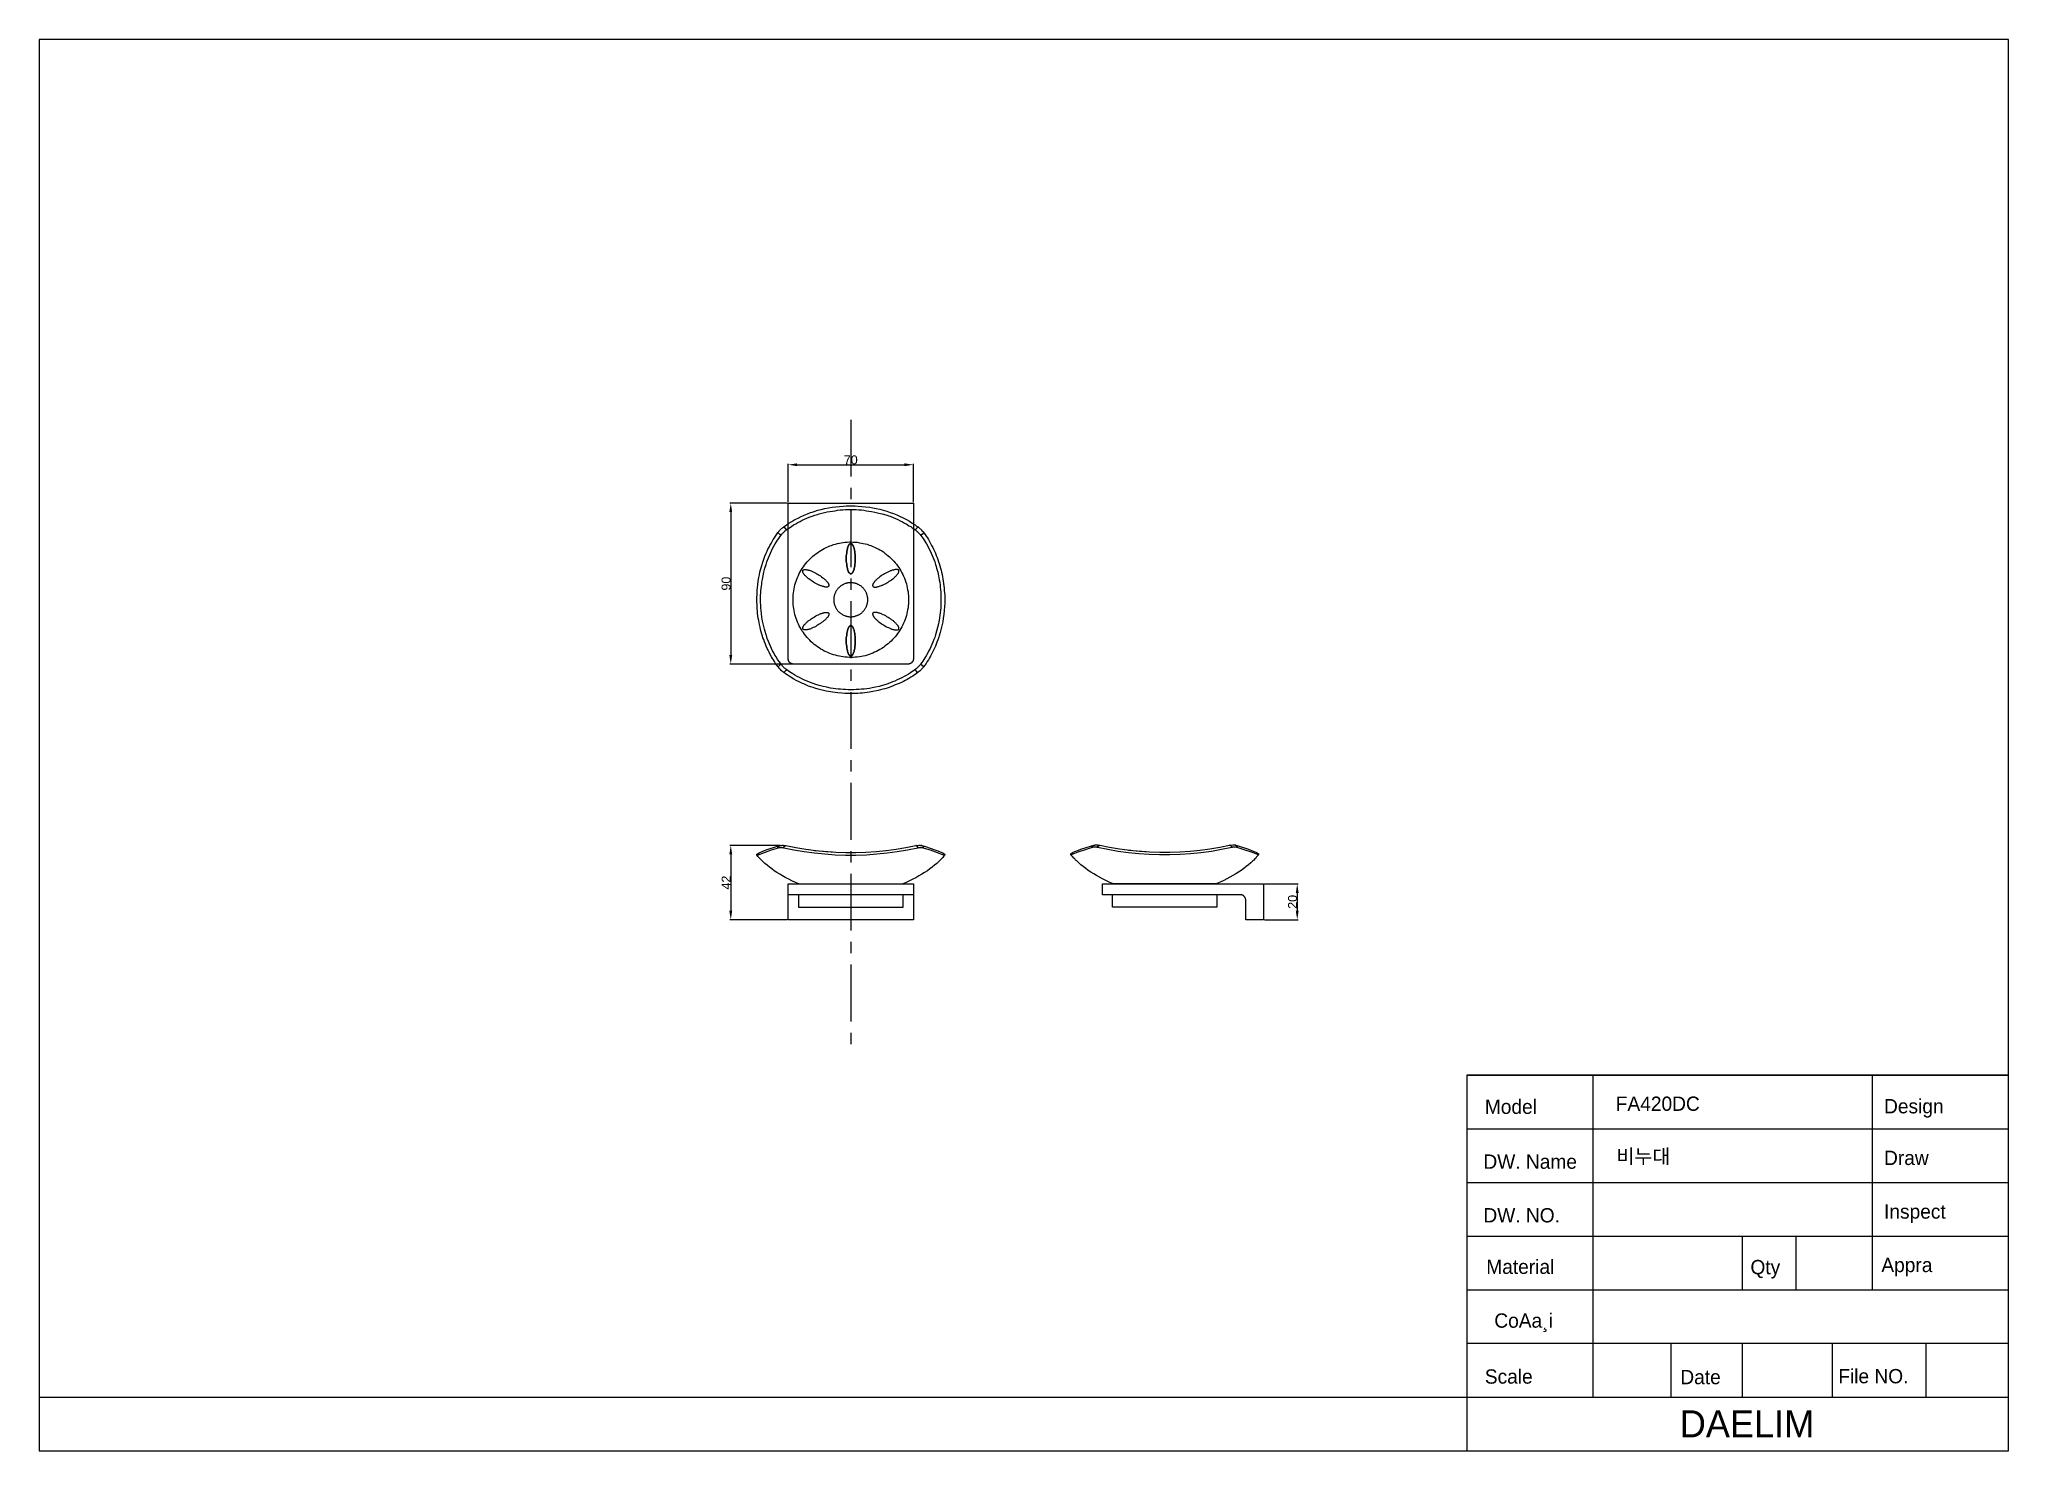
# Model space of a CAD drawing. Header units: millimetres. Extents: x -5 to 5638, y -16 to 780.
# Drawn here: x 2274 to 3375, y -11 to 778 of the extents above; entities that cross this region are included whole.
import ezdxf

# ---------------------------------------------------------------- set-up
doc = ezdxf.new("R2010")
doc.units = ezdxf.units.MM
doc.header["$MEASUREMENT"] = 0
doc.linetypes.add('CENTER', pattern=[50.8, 31.75, -6.35, 6.35, -6.35])
for name, color, linetype in [('____', 5, 'Continuous'), ('CEN', 1, 'CENTER'), ('DEFAULT', 7, 'Continuous'), ('OUTLINE', 2, 'Continuous'), ('TEX', 131, 'Continuous')]:
    doc.layers.add(name, color=color, linetype=linetype)
doc.styles.add('ARIAL', font='arial.ttf')
doc.dimstyles.new('DIMENSION STYLE 01', dxfattribs={"dimtxt": 5, "dimasz": 5, "dimexe": 0.5, "dimexo": 0.5, "dimgap": 0.09, "dimtad": 1, "dimtoh": 1, "dimdec": 0, "dimzin": 0, "dimdsep": 46, "dimtxsty": 'ARIAL', "dimcen": 0.5, "dimadec": 1, "dimazin": 0, "dimtfac": 1, "dimtdec": 4, "dimtofl": 0, "dimtmove": 0, "dimatfit": 3, "dimfxl": 1, "dimtolj": 1, "dimtzin": 0, "dimarcsym": 0})

msp = doc.modelspace()

# ---------------------------------------------------------------- texts
at = {"layer": 'TEX', "attachment_point": 1, "line_spacing_factor": 0.963855}
for s, insert, char_height, width in [('\\fNew Gulim;Model', (3082.3, 185.3), 8, 35.959), ('{\\fNew Gulim|b0|i0|c129|p18;FA420DC}', (3155.5, 187), 8, 47.34), ('\\fNew Gulim;Design', (3305.5, 185.6), 8, 40.412), ('\\fNew Gulim;DW. Name', (3081.5, 154.6), 8, 58.928), ('{\\fNew Gulim|b0|i0|c129|p18;비누대}', (3155.9, 157.5), 8, 82.474), ('\\fNew Gulim;Draw', (3305.5, 156.7), 8, 31.629), ('\\fNew Gulim;DW. NO.', (3081.5, 124.6), 8, 48.99), ('\\fNew Gulim;Inspect', (3305.5, 126.7), 8, 42.887), ('\\fNew Gulim;Material', (3083.1, 95.8), 8, 44.412), ('\\fNew Gulim;Qty', (3230.8, 95.6), 8, 23.753), ('\\fNew Gulim;Appra', (3304, 96.8), 8, 36.619), ('\\fNew Gulim;CoAa¸i', (3087.6, 65.7), 8, 39.464), ('\\fNew Gulim;Scale', (3082.3, 34.4), 8, 33.856), ('\\fNew Gulim;Date', (3191.6, 34.1), 8, 29.237), ('\\fNew Gulim;File NO.', (3279.9, 34.6), 8, 45.649), ('{\\fNew Gulim|b0|i0|c129|p18;DAELIM}', (3191.3, 11.5), 15.096, 78.009)]:
    msp.add_mtext(s, dxfattribs=dict(at, insert=insert, char_height=char_height, width=width))

# ---------------------------------------------------------------- blocks, each defined once
blk = doc.blocks.new('*D14')
at = {"layer": 'DEFAULT', "color": 0, "lineweight": -2, "transparency": 16777216}
for p, q in [((2959.1, 305.9), (2977.9, 305.9)), ((2977.4, 300.9), (2977.4, 290.9)), ((2959.1, 285.9), (2977.9, 285.9))]:
    blk.add_line(p, q, dxfattribs=at)
at = {"layer": 'DEFAULT', "color": 0, "transparency": 16777216}
for points in [[(2976.6, 300.9), (2978.2, 300.9), (2977.4, 305.9)], [(2976.6, 290.9), (2978.2, 290.9), (2977.4, 285.9)]]:
    blk.add_solid(points, dxfattribs=at)
at = {"layer": 'Defpoints', "color": 0, "transparency": 16777216}
for p in [(2958.6, 305.9), (2958.6, 285.9), (2977.4, 285.9)]:
    blk.add_point(p, dxfattribs=at)
at = {"layer": 'DEFAULT', "color": 0, "transparency": 16777216, "insert": (2974.8, 295.9), "char_height": 5, "attachment_point": 5, "rotation": 90, "style": 'ARIAL'}
blk.add_mtext('\\A1;20', dxfattribs=at)
blk = doc.blocks.new('*D15')
at = {"layer": 'DEFAULT', "color": 0, "lineweight": -2, "transparency": 16777216}
for p, q in [((2688.4, 327.5), (2660.2, 327.5)), ((2660.7, 322.5), (2660.7, 290.9)), ((2692.3, 285.9), (2660.2, 285.9))]:
    blk.add_line(p, q, dxfattribs=at)
at = {"layer": 'DEFAULT', "color": 0, "transparency": 16777216}
for points in [[(2659.9, 322.5), (2661.5, 322.5), (2660.7, 327.5)], [(2659.9, 290.9), (2661.5, 290.9), (2660.7, 285.9)]]:
    blk.add_solid(points, dxfattribs=at)
at = {"layer": 'Defpoints', "color": 0, "transparency": 16777216}
for p in [(2688.9, 327.5), (2660.7, 285.9), (2692.8, 285.9)]:
    blk.add_point(p, dxfattribs=at)
at = {"layer": 'DEFAULT', "color": 0, "transparency": 16777216, "insert": (2658.1, 306.7), "char_height": 5, "attachment_point": 5, "rotation": 90, "style": 'ARIAL'}
blk.add_mtext('\\A1;42', dxfattribs=at)
blk = doc.blocks.new('*D16')
at = {"layer": 'DEFAULT', "color": 0, "lineweight": -2, "transparency": 16777216}
for p, q in [((2692.8, 519.4), (2692.8, 540.9)), ((2697.8, 540.4), (2757.8, 540.4)), ((2762.8, 519.4), (2762.8, 540.9))]:
    blk.add_line(p, q, dxfattribs=at)
at = {"layer": 'DEFAULT', "color": 0, "transparency": 16777216}
for points in [[(2697.8, 541.2), (2697.8, 539.6), (2692.8, 540.4)], [(2757.8, 541.2), (2757.8, 539.6), (2762.8, 540.4)]]:
    blk.add_solid(points, dxfattribs=at)
at = {"layer": 'Defpoints', "color": 0, "transparency": 16777216}
for p in [(2762.8, 540.4), (2692.8, 518.9), (2762.8, 518.9)]:
    blk.add_point(p, dxfattribs=at)
at = {"layer": 'DEFAULT', "color": 0, "transparency": 16777216, "insert": (2727.8, 543.1), "char_height": 5, "attachment_point": 5, "style": 'ARIAL'}
blk.add_mtext('\\A1;70', dxfattribs=at)
blk = doc.blocks.new('*D20')
at = {"layer": 'DEFAULT', "color": 0, "lineweight": -2, "transparency": 16777216}
for p, q in [((2692.3, 518.9), (2660.2, 518.9)), ((2660.7, 513.9), (2660.7, 433.9)), ((2695.3, 428.9), (2660.2, 428.9))]:
    blk.add_line(p, q, dxfattribs=at)
at = {"layer": 'DEFAULT', "color": 0, "transparency": 16777216}
for points in [[(2659.9, 513.9), (2661.5, 513.9), (2660.7, 518.9)], [(2659.9, 433.9), (2661.5, 433.9), (2660.7, 428.9)]]:
    blk.add_solid(points, dxfattribs=at)
at = {"layer": 'Defpoints', "color": 0, "transparency": 16777216}
for p in [(2692.8, 518.9), (2660.7, 428.9), (2695.8, 428.9)]:
    blk.add_point(p, dxfattribs=at)
at = {"layer": 'DEFAULT', "color": 0, "transparency": 16777216, "insert": (2658.1, 473.9), "char_height": 5, "attachment_point": 5, "rotation": 90, "style": 'ARIAL'}
blk.add_mtext('\\A1;90', dxfattribs=at)

# ---------------------------------------------------------------- dimensions: what is measured, and where the dimension line sits
at = {"layer": 'DEFAULT'}
dim = msp.add_linear_dim(base=(2762.8, 540.4), p1=(2692.8, 518.9), p2=(2762.8, 518.9), dimstyle='DIMENSION STYLE 01', dxfattribs=at)
dim.commit()
dim.dimension.update_dxf_attribs({"geometry": '*D16', "text_midpoint": (2727.8, 543.1)})
for base, p1, p2, picture, middle in [((2660.7, 428.9), (2692.8, 518.9), (2695.8, 428.9), '*D20', (2658.1, 473.9)), ((2660.7, 285.9), (2688.9, 327.5), (2692.8, 285.9), '*D15', (2658.1, 306.7)), ((2977.4, 285.9), (2958.6, 305.9), (2958.6, 285.9), '*D14', (2974.8, 295.9))]:
    dim = msp.add_linear_dim(base=base, p1=p1, p2=p2, angle=90, dimstyle='DIMENSION STYLE 01', dxfattribs=at)
    dim.commit()
    dim.dimension.update_dxf_attribs({"geometry": picture, "text_midpoint": middle})

# ---------------------------------------------------------------- linework, layer by layer
at = {"layer": '____'}
for p, q in [((3375.1, 778.3), (2274.1, 778.3)), ((2274.1, 778.3), (2274.1, -11.1)), ((3375.1, -11.1), (3375.1, 778.3)), ((3072.2, 198.9), (3072.2, -11.1)), ((3375.1, 198.9), (3072.2, 198.9)), ((3072.2, 198.9), (3375.1, 198.9)), ((2274.1, -11.1), (3375.1, -11.1))]:
    msp.add_line(p, q, dxfattribs=at)
at = {"layer": 'CEN'}
msp.add_line((2727.8, 565.6), (2727.8, 213.4), dxfattribs=at)
at = {"layer": 'OUTLINE'}
for p, q in [((2692.8, 431.9), (2692.8, 518.9)), ((2692.8, 518.9), (2762.8, 518.9)), ((2762.8, 518.9), (2762.8, 431.9)), ((2690.3, 505.6), (2693.2, 507.7)), ((2693.2, 507.7), (2694.9, 508.7)), ((2694.6, 505.9), (2695.8, 506.7)), ((2694.9, 508.7), (2696.6, 509.7)), ((2695.8, 506.7), (2697, 507.4)), ((2696.6, 509.7), (2698.3, 510.6)), ((2697, 507.4), (2698.2, 508.1)), ((2698.2, 508.1), (2699.5, 508.7)), ((2698.3, 510.6), (2700, 511.4)), ((2699.5, 508.7), (2700.7, 509.4)), ((2700, 511.4), (2701.8, 512.2)), ((2700.7, 509.4), (2702, 510)), ((2701.8, 512.2), (2703.6, 513)), ((2702, 510), (2703.3, 510.5)), ((2703.3, 510.5), (2704.6, 511.1)), ((2703.6, 513), (2705.2, 513.6)), ((2704.6, 511.1), (2706.2, 511.6)), ((2705.2, 513.6), (2706.3, 513.9)), ((2706.2, 511.6), (2707.7, 512.2)), ((2706.3, 513.9), (2707.4, 514.3)), ((2707.4, 514.3), (2709.3, 514.9)), ((2707.7, 512.2), (2709.2, 512.6)), ((2709.2, 512.6), (2710.2, 512.9)), ((2709.3, 514.9), (2711.2, 515.4)), ((2710.2, 512.9), (2711.6, 513.3)), ((2711.2, 515.4), (2713.3, 515.9)), ((2711.6, 513.3), (2713.1, 513.7)), ((2713.1, 513.7), (2714.6, 514)), ((2713.3, 515.9), (2715.3, 516.3)), ((2714.6, 514), (2716.1, 514.3)), ((2715.3, 516.3), (2717.4, 516.6)), ((2716.1, 514.3), (2717.5, 514.5)), ((2717.4, 516.6), (2719.5, 516.9)), ((2717.5, 514.5), (2719, 514.7)), ((2719, 514.7), (2720.4, 514.9)), ((2719.5, 516.9), (2721.5, 517.1)), ((2720.4, 514.9), (2721.9, 515.1)), ((2721.5, 517.1), (2723.6, 517.3)), ((2721.9, 515.1), (2723.4, 515.2)), ((2723.4, 515.2), (2724.9, 515.3)), ((2723.6, 517.3), (2725.3, 517.4)), ((2724.9, 515.3), (2726.3, 515.3)), ((2725.3, 517.4), (2726.5, 517.4)), ((2726.3, 515.3), (2728, 515.3)), ((2726.5, 517.4), (2728.6, 517.4)), ((2728, 515.3), (2729.4, 515.3)), ((2728.6, 517.4), (2730.2, 517.4)), ((2729.4, 515.3), (2730.9, 515.3)), ((2730.2, 517.4), (2731.9, 517.3)), ((2730.9, 515.3), (2732.3, 515.2)), ((2731.9, 517.3), (2733.9, 517.1)), ((2732.3, 515.2), (2733.7, 515.1)), ((2733.7, 515.1), (2735.1, 514.9)), ((2733.9, 517.1), (2736, 516.9)), ((2735.1, 514.9), (2736.5, 514.7)), ((2736, 516.9), (2738.4, 516.6)), ((2736.5, 514.7), (2737.9, 514.5)), ((2737.9, 514.5), (2739.3, 514.3)), ((2738.4, 516.6), (2740.1, 516.3)), ((2739.3, 514.3), (2741.3, 513.9)), ((2740.1, 516.3), (2742, 515.9)), ((2741.3, 513.9), (2743.4, 513.4)), ((2742, 515.9), (2744.1, 515.5)), ((2743.4, 513.4), (2745.4, 512.9)), ((2744.1, 515.5), (2745.4, 515.1)), ((2745.4, 515.1), (2746.7, 514.8)), ((2745.4, 512.9), (2747.4, 512.3)), ((2746.7, 514.8), (2748, 514.4)), ((2747.4, 512.3), (2749, 511.8)), ((2748, 514.4), (2749.9, 513.7)), ((2749, 511.8), (2750.2, 511.4)), ((2749.9, 513.7), (2751.7, 513.1)), ((2750.2, 511.4), (2751.5, 510.8)), ((2751.5, 510.8), (2752.8, 510.3)), ((2751.7, 513.1), (2753.5, 512.3)), ((2752.8, 510.3), (2754.1, 509.7)), ((2753.5, 512.3), (2755.4, 511.5)), ((2754.1, 509.7), (2755.4, 509.1)), ((2755.4, 511.5), (2756.8, 510.8)), ((2755.4, 509.1), (2756.7, 508.5)), ((2756.7, 508.5), (2757.9, 507.8)), ((2756.8, 510.8), (2757.9, 510.3)), ((2757.9, 510.3), (2758.9, 509.7)), ((2757.9, 507.8), (2759.1, 507.1)), ((2758.9, 509.7), (2760.6, 508.8)), ((2759.1, 507.1), (2760.3, 506.3)), ((2760.6, 508.8), (2762.2, 507.7)), ((2762.2, 507.7), (2763.8, 506.7)), ((2763.8, 506.7), (2764.6, 506.1)), ((2682.6, 495.3), (2683.2, 496.4)), ((2683.2, 496.4), (2683.8, 497.5)), ((2683.8, 497.5), (2684.4, 498.5)), ((2684.4, 498.5), (2685.1, 499.5)), ((2684.8, 494.8), (2685.5, 496.1)), ((2685.1, 499.5), (2685.7, 500.5)), ((2685.5, 496.1), (2686.3, 497.3)), ((2685.7, 500.5), (2686.4, 501.5)), ((2686.3, 497.3), (2686.9, 498.2)), ((2686.4, 501.5), (2687.1, 502.5)), ((2686.9, 498.2), (2687.5, 499.2)), ((2687.1, 502.5), (2687.4, 502.9)), ((2687.1, 502.4), (2687.1, 502.5)), ((2687.1, 502.3), (2687.1, 502.4)), ((2687.1, 502.4), (2687.1, 502.4)), ((2687.1, 502.4), (2687.1, 502.4)), ((2687.1, 502.4), (2687.1, 502.4)), ((2687.1, 502.4), (2687.1, 502.4)), ((2687.1, 502.4), (2687.1, 502.4)), ((2687.2, 502.3), (2687.1, 502.3)), ((2687.1, 502.3), (2687.1, 502.3)), ((2687.1, 502.3), (2687.1, 502.3)), ((2687.2, 502.2), (2687.2, 502.3)), ((2687.2, 502.3), (2687.2, 502.3)), ((2687.2, 502.3), (2687.2, 502.3)), ((2687.2, 502.3), (2687.2, 502.3)), ((2687.2, 502.3), (2687.2, 502.3)), ((2687.3, 502.2), (2687.2, 502.2)), ((2687.2, 502.2), (2687.2, 502.2)), ((2687.2, 502.2), (2687.2, 502.2)), ((2687.2, 502.2), (2687.2, 502.2)), ((2687.3, 502.1), (2687.3, 502.2)), ((2687.3, 502.2), (2687.3, 502.2)), ((2687.3, 502.2), (2687.3, 502.2)), ((2687.3, 502.2), (2687.3, 502.2)), ((2687.3, 502.2), (2687.3, 502.2)), ((2688, 501.5), (2687.3, 502.1)), ((2687.4, 502.9), (2687.7, 503.2)), ((2687.5, 499.2), (2688.1, 500.1)), ((2687.7, 503.2), (2688, 503.6)), ((2688, 503.6), (2688.4, 504)), ((2688.1, 501.4), (2688, 501.5)), ((2688.2, 501.3), (2688.1, 501.4)), ((2688.1, 501.4), (2688.1, 501.4)), ((2688.1, 500.1), (2688.8, 501)), ((2688.3, 501.3), (2688.2, 501.3)), ((2688.4, 501.2), (2688.3, 501.3)), ((2688.4, 504), (2688.7, 504.3)), ((2688.5, 501.1), (2688.4, 501.2)), ((2688.4, 501.2), (2688.4, 501.2)), ((2688.6, 501.1), (2688.5, 501.1)), ((2688.7, 501), (2688.6, 501.1)), ((2688.7, 504.3), (2689.1, 504.7)), ((2688.8, 501), (2688.7, 501)), ((2688.8, 501), (2689.1, 501.4)), ((2689.1, 504.7), (2689.5, 505)), ((2689.1, 501.4), (2689.4, 501.7)), ((2689.4, 501.7), (2689.7, 502.1)), ((2689.5, 505), (2689.9, 505.3)), ((2689.7, 502.1), (2690, 502.4)), ((2689.9, 505.3), (2690.3, 505.6)), ((2690, 502.4), (2690.3, 502.7)), ((2690.3, 505.6), (2690.3, 505.6)), ((2690.3, 505.6), (2690.3, 505.6)), ((2690.3, 505.6), (2690.3, 505.6)), ((2690.3, 505.6), (2690.3, 505.6)), ((2690.3, 505.6), (2690.3, 505.6)), ((2690.3, 505.6), (2690.4, 505.6)), ((2690.3, 502.7), (2690.7, 503.1)), ((2690.4, 505.6), (2690.4, 505.6)), ((2690.4, 505.6), (2690.4, 505.6)), ((2690.4, 505.6), (2690.4, 505.6)), ((2690.4, 505.6), (2690.4, 505.6)), ((2690.4, 505.6), (2690.4, 505.6)), ((2690.4, 505.6), (2690.4, 505.5)), ((2690.4, 505.5), (2690.5, 505.5)), ((2690.5, 505.5), (2690.5, 505.5)), ((2690.5, 505.5), (2690.5, 505.5)), ((2690.5, 505.5), (2690.5, 505.5)), ((2690.5, 505.5), (2690.5, 505.5)), ((2690.5, 505.5), (2690.5, 505.5)), ((2690.5, 505.5), (2690.5, 505.5)), ((2690.5, 505.5), (2690.5, 505.5)), ((2690.5, 505.5), (2690.5, 505.4)), ((2690.5, 505.4), (2690.6, 505.4)), ((2690.6, 505.4), (2690.6, 505.4)), ((2690.6, 505.4), (2690.6, 505.4)), ((2690.6, 505.4), (2691.2, 504.7)), ((2690.7, 503.1), (2691, 503.4)), ((2691, 503.4), (2691.4, 503.7)), ((2691.2, 504.7), (2691.3, 504.7)), ((2691.3, 504.7), (2691.3, 504.6)), ((2691.3, 504.6), (2691.4, 504.5)), ((2691.4, 504.5), (2691.5, 504.4)), ((2691.4, 503.7), (2691.7, 504)), ((2691.5, 504.4), (2691.5, 504.4)), ((2691.5, 504.4), (2691.6, 504.3)), ((2691.6, 504.3), (2691.6, 504.2)), ((2691.6, 504.2), (2691.7, 504.1)), ((2691.7, 504), (2693.1, 505)), ((2691.7, 504.1), (2691.7, 504)), ((2691.7, 504), (2691.7, 504)), ((2693.1, 505), (2694.6, 505.9)), ((2717.1, 495.3), (2718.2, 495.7)), ((2718.2, 495.7), (2719.2, 496)), ((2719.2, 496), (2720.3, 496.3)), ((2720.3, 496.3), (2721.4, 496.5)), ((2721.4, 496.5), (2722.5, 496.7)), ((2722.5, 496.7), (2723.6, 496.9)), ((2723.6, 496.9), (2724.7, 497)), ((2724.7, 497), (2725.8, 497.1)), ((2725.8, 497.1), (2727, 497.2)), ((2726.7, 495.5), (2726.8, 495.6)), ((2726.8, 495.6), (2726.7, 495.5)), ((2726.7, 495.4), (2726.7, 495.5)), ((2726.7, 495.5), (2726.7, 495.4)), ((2726.8, 495.7), (2726.9, 495.8)), ((2726.9, 495.8), (2726.8, 495.7)), ((2726.8, 495.6), (2726.8, 495.7)), ((2726.8, 495.7), (2726.8, 495.6)), ((2726.9, 495.8), (2727, 495.9)), ((2727, 495.9), (2726.9, 495.8)), ((2726.9, 495.8), (2726.9, 495.8)), ((2726.9, 495.8), (2726.9, 495.8)), ((2726.9, 495.8), (2726.9, 495.8)), ((2726.9, 495.8), (2726.9, 495.8)), ((2727, 497.2), (2728.1, 497.2)), ((2727, 495.9), (2727.1, 496)), ((2727.1, 496), (2727, 495.9)), ((2727, 495.9), (2727, 495.9)), ((2727, 495.9), (2727, 495.9)), ((2727, 495.9), (2727, 495.9)), ((2727, 495.9), (2727, 495.9)), ((2727.1, 496), (2727.1, 496.1)), ((2727.1, 496.1), (2727.2, 496.1)), ((2727.2, 496.1), (2727.1, 496.1)), ((2727.1, 496.1), (2727.1, 496)), ((2727.1, 496), (2727.1, 496)), ((2727.1, 496), (2727.1, 496)), ((2727.1, 496), (2727.1, 496)), ((2727.1, 496), (2727.1, 496)), ((2727.2, 496.1), (2727.3, 496.2)), ((2727.3, 496.2), (2727.2, 496.1)), ((2727.2, 496.1), (2727.2, 496.1)), ((2727.2, 496.1), (2727.2, 496.1)), ((2727.2, 496.1), (2727.2, 496.1)), ((2727.2, 496.1), (2727.2, 496.1)), ((2727.3, 496.2), (2727.3, 496.2)), ((2727.3, 496.2), (2727.3, 496.2)), ((2727.3, 496.2), (2727.4, 496.2)), ((2727.4, 496.2), (2727.3, 496.2)), ((2727.3, 496.2), (2727.3, 496.2)), ((2727.3, 496.2), (2727.3, 496.2)), ((2727.4, 496.2), (2727.4, 496.3)), ((2727.4, 496.3), (2727.4, 496.3)), ((2727.4, 496.3), (2727.5, 496.3)), ((2727.5, 496.3), (2727.4, 496.3)), ((2727.4, 496.3), (2727.4, 496.3)), ((2727.4, 496.3), (2727.4, 496.2)), ((2727.4, 496.2), (2727.4, 496.2)), ((2727.4, 496.2), (2727.4, 496.2)), ((2727.5, 496.3), (2727.5, 496.3)), ((2727.5, 496.3), (2727.5, 496.3)), ((2727.5, 496.3), (2727.6, 496.3)), ((2727.6, 496.3), (2727.5, 496.3)), ((2727.5, 496.3), (2727.5, 496.3)), ((2727.5, 496.3), (2727.5, 496.3)), ((2727.6, 496.3), (2727.6, 496.3)), ((2727.6, 496.3), (2727.6, 496.3)), ((2727.6, 496.3), (2727.6, 496.3)), ((2727.6, 496.3), (2727.7, 496.3)), ((2727.7, 496.3), (2727.6, 496.3)), ((2727.6, 496.3), (2727.6, 496.3)), ((2727.6, 496.3), (2727.6, 496.3)), ((2727.6, 496.3), (2727.6, 496.3)), ((2727.7, 496.3), (2727.7, 496.4)), ((2727.7, 496.4), (2727.7, 496.4)), ((2727.7, 496.4), (2727.8, 496.4)), ((2727.8, 496.4), (2727.7, 496.4)), ((2727.7, 496.4), (2727.7, 496.4)), ((2727.7, 496.4), (2727.7, 496.3)), ((2727.8, 496.4), (2727.8, 496.4)), ((2727.8, 496.4), (2727.8, 496.4)), ((2727.8, 496.4), (2727.8, 496.4)), ((2727.8, 496.4), (2727.9, 496.4)), ((2727.9, 496.4), (2727.8, 496.4)), ((2727.8, 496.4), (2727.8, 496.4)), ((2727.8, 496.4), (2727.8, 496.4)), ((2727.8, 496.4), (2727.8, 496.4)), ((2727.9, 496.4), (2727.9, 496.4)), ((2727.9, 496.4), (2727.9, 496.4)), ((2727.9, 496.4), (2727.9, 496.3)), ((2727.9, 496.3), (2727.9, 496.4)), ((2727.9, 496.4), (2727.9, 496.4)), ((2727.9, 496.4), (2727.9, 496.4)), ((2727.9, 496.3), (2728, 496.3)), ((2728, 496.3), (2727.9, 496.3)), ((2728, 496.3), (2728, 496.3)), ((2728, 496.3), (2728, 496.3)), ((2728, 496.3), (2728.1, 496.3)), ((2728.1, 496.3), (2728, 496.3)), ((2728, 496.3), (2728, 496.3)), ((2728, 496.3), (2728, 496.3)), ((2728.1, 497.2), (2729.2, 497.1)), ((2728.1, 496.3), (2728.1, 496.3)), ((2728.1, 496.3), (2728.1, 496.3)), ((2728.1, 496.3), (2728.1, 496.3)), ((2728.1, 496.3), (2728.2, 496.3)), ((2728.2, 496.3), (2728.1, 496.3)), ((2728.1, 496.3), (2728.1, 496.3)), ((2728.1, 496.3), (2728.1, 496.3)), ((2728.1, 496.3), (2728.1, 496.3)), ((2728.2, 496.3), (2728.2, 496.3)), ((2728.2, 496.3), (2728.2, 496.2)), ((2728.2, 496.2), (2728.2, 496.3)), ((2728.2, 496.3), (2728.2, 496.3)), ((2728.2, 496.2), (2728.3, 496.2)), ((2728.3, 496.2), (2728.2, 496.2)), ((2728.3, 496.2), (2728.3, 496.2)), ((2728.3, 496.2), (2728.3, 496.2)), ((2728.3, 496.2), (2728.3, 496.2)), ((2728.3, 496.2), (2728.4, 496.1)), ((2728.4, 496.1), (2728.3, 496.2)), ((2728.3, 496.2), (2728.3, 496.2)), ((2728.3, 496.2), (2728.3, 496.2)), ((2728.3, 496.2), (2728.3, 496.2)), ((2728.4, 496.1), (2728.4, 496.1)), ((2728.4, 496.1), (2728.4, 496.1)), ((2728.4, 496.1), (2728.5, 496.1)), ((2728.5, 496.1), (2728.4, 496.1)), ((2728.4, 496.1), (2728.4, 496.1)), ((2728.4, 496.1), (2728.4, 496.1)), ((2728.5, 496.1), (2728.5, 496)), ((2728.5, 496), (2728.5, 496.1)), ((2728.5, 496), (2728.5, 496)), ((2728.5, 496), (2728.6, 496)), ((2728.6, 496), (2728.5, 496)), ((2728.5, 496), (2728.5, 496)), ((2728.6, 496), (2728.6, 495.9)), ((2728.6, 495.9), (2728.6, 496)), ((2728.6, 495.9), (2728.6, 495.9)), ((2728.6, 495.9), (2728.6, 495.9)), ((2728.6, 495.9), (2728.7, 495.8)), ((2728.7, 495.8), (2728.6, 495.9)), ((2728.6, 495.9), (2728.6, 495.9)), ((2728.6, 495.9), (2728.6, 495.9)), ((2728.7, 495.8), (2728.7, 495.8)), ((2728.7, 495.8), (2728.7, 495.8)), ((2728.7, 495.8), (2728.8, 495.7)), ((2728.8, 495.7), (2728.7, 495.8)), ((2728.7, 495.8), (2728.7, 495.8)), ((2728.7, 495.8), (2728.7, 495.8)), ((2728.8, 495.7), (2728.8, 495.6)), ((2728.8, 495.6), (2728.8, 495.7)), ((2728.8, 495.6), (2728.9, 495.5)), ((2728.9, 495.5), (2728.8, 495.6)), ((2728.9, 495.5), (2729, 495.4)), ((2729, 495.4), (2728.9, 495.5)), ((2729.2, 497.1), (2730.3, 497.1)), ((2730.3, 497.1), (2731.4, 497)), ((2731.4, 497), (2732.6, 496.8)), ((2732.6, 496.8), (2733.7, 496.6)), ((2733.7, 496.6), (2734.8, 496.4)), ((2734.8, 496.4), (2735.8, 496.2)), ((2735.8, 496.2), (2736.9, 495.9)), ((2736.9, 495.9), (2738, 495.5)), ((2738, 495.5), (2739.1, 495.2)), ((2760.3, 506.3), (2761.3, 505.8)), ((2761.3, 505.8), (2762.2, 505.2)), ((2762.2, 505.2), (2763.1, 504.5)), ((2763.1, 504.5), (2763.9, 503.9)), ((2763.9, 503.9), (2764, 504)), ((2763.9, 503.9), (2764.3, 503.6)), ((2764, 504), (2764.1, 504.1)), ((2764, 504), (2764, 504)), ((2764.1, 504.2), (2764.2, 504.3)), ((2764.1, 504.1), (2764.1, 504.2)), ((2764.2, 504.3), (2764.2, 504.4)), ((2764.2, 504.4), (2764.3, 504.4)), ((2764.3, 504.5), (2764.4, 504.6)), ((2764.3, 504.4), (2764.3, 504.5)), ((2764.3, 503.6), (2764.7, 503.3)), ((2764.4, 504.6), (2765.1, 505.3)), ((2764.4, 504.6), (2764.4, 504.6)), ((2764.6, 506.1), (2765.4, 505.6)), ((2764.7, 503.3), (2765, 503)), ((2765, 503), (2765.4, 502.7)), ((2765.1, 505.3), (2765.1, 505.4)), ((2765.1, 505.4), (2765.1, 505.4)), ((2765.1, 505.4), (2765.1, 505.4)), ((2765.1, 505.4), (2765.1, 505.4)), ((2765.1, 505.4), (2765.1, 505.4)), ((2765.1, 505.4), (2765.2, 505.4)), ((2765.2, 505.4), (2765.2, 505.5)), ((2765.2, 505.5), (2765.2, 505.5)), ((2765.2, 505.5), (2765.2, 505.5)), ((2765.2, 505.5), (2765.2, 505.5)), ((2765.2, 505.5), (2765.3, 505.5)), ((2765.2, 505.4), (2765.2, 505.4)), ((2765.2, 505.4), (2765.2, 505.4)), ((2765.2, 505.4), (2765.2, 505.4)), ((2765.3, 505.5), (2765.3, 505.5)), ((2765.3, 505.5), (2765.3, 505.5)), ((2765.3, 505.5), (2765.3, 505.5)), ((2765.3, 505.5), (2765.3, 505.5)), ((2765.3, 505.5), (2765.3, 505.5)), ((2765.3, 505.5), (2765.3, 505.5)), ((2765.3, 505.5), (2765.4, 505.5)), ((2765.4, 505.5), (2765.4, 505.6)), ((2765.4, 505.6), (2765.4, 505.6)), ((2765.4, 505.6), (2765.8, 505.3)), ((2765.4, 505.5), (2765.4, 505.5)), ((2765.4, 502.7), (2765.7, 502.3)), ((2765.7, 502.3), (2766, 502)), ((2765.8, 505.3), (2766.2, 504.9)), ((2766, 502), (2766.3, 501.7)), ((2766.2, 504.9), (2766.6, 504.6)), ((2766.3, 501.7), (2766.6, 501.3)), ((2766.6, 504.6), (2766.9, 504.3)), ((2766.6, 501.3), (2766.9, 500.9)), ((2766.9, 504.3), (2767.3, 503.9)), ((2767, 501), (2766.9, 500.9)), ((2766.9, 500.9), (2767.5, 500)), ((2767.1, 501), (2767, 501)), ((2767.2, 501.1), (2767.1, 501)), ((2767.1, 501), (2767.1, 501)), ((2767.3, 501.1), (2767.2, 501.1)), ((2767.3, 503.9), (2767.6, 503.5)), ((2767.4, 501.2), (2767.3, 501.1)), ((2767.5, 501.3), (2767.4, 501.3)), ((2767.4, 501.3), (2767.4, 501.2)), ((2767.6, 501.4), (2767.5, 501.3)), ((2767.5, 500), (2768.2, 499.1)), ((2767.6, 503.5), (2767.9, 503.2)), ((2767.7, 501.4), (2767.6, 501.4)), ((2768.3, 502.1), (2767.7, 501.4)), ((2767.9, 503.2), (2768.3, 502.8)), ((2768.2, 499.1), (2768.8, 498.2)), ((2768.3, 502.8), (2768.6, 502.4)), ((2768.4, 502.1), (2768.3, 502.1)), ((2768.5, 502.2), (2768.4, 502.2)), ((2768.4, 502.2), (2768.4, 502.1)), ((2768.4, 502.1), (2768.4, 502.1)), ((2768.4, 502.1), (2768.4, 502.1)), ((2768.4, 502.1), (2768.4, 502.1)), ((2768.4, 502.1), (2768.4, 502.1)), ((2768.4, 502.1), (2768.4, 502.1)), ((2768.4, 502.1), (2768.4, 502.1)), ((2768.6, 502.3), (2768.5, 502.3)), ((2768.5, 502.3), (2768.5, 502.3)), ((2768.5, 502.3), (2768.5, 502.3)), ((2768.5, 502.3), (2768.5, 502.3)), ((2768.5, 502.3), (2768.5, 502.3)), ((2768.5, 502.3), (2768.5, 502.3)), ((2768.5, 502.3), (2768.5, 502.2)), ((2768.5, 502.2), (2768.5, 502.2)), ((2768.5, 502.2), (2768.5, 502.2)), ((2768.5, 502.2), (2768.5, 502.2)), ((2768.5, 502.2), (2768.5, 502.2)), ((2768.5, 502.2), (2768.5, 502.2)), ((2768.6, 502.4), (2768.6, 502.4)), ((2768.6, 502.4), (2768.6, 502.4)), ((2768.6, 502.4), (2768.6, 502.3)), ((2768.6, 502.4), (2769.3, 501.4)), ((2768.8, 498.2), (2769.4, 497.3)), ((2769.3, 501.4), (2769.9, 500.4)), ((2769.4, 497.3), (2770.1, 496.1)), ((2769.9, 500.4), (2770.6, 499.5)), ((2770.1, 496.1), (2770.8, 494.8)), ((2770.6, 499.5), (2771.2, 498.5)), ((2771.2, 498.5), (2771.8, 497.4)), ((2771.8, 497.4), (2772.4, 496.4)), ((2772.4, 496.4), (2773, 495.3)), ((2678, 484), (2678.6, 485.9)), ((2678.6, 485.9), (2679.2, 487.5)), ((2679.2, 487.5), (2679.8, 489.2)), ((2679.8, 489.2), (2680.5, 490.9)), ((2679.8, 482.5), (2680.4, 484.6)), ((2680.4, 484.6), (2680.9, 486)), ((2680.5, 490.9), (2681, 492)), ((2680.9, 486), (2681.3, 487.1)), ((2681, 492), (2681.5, 493.2)), ((2681.3, 487.1), (2681.8, 488.4)), ((2681.5, 493.2), (2682.1, 494.3)), ((2681.8, 488.4), (2682.3, 489.7)), ((2682.1, 494.3), (2682.6, 495.3)), ((2682.3, 489.7), (2682.9, 491)), ((2682.9, 491), (2683.5, 492.3)), ((2683.5, 492.3), (2684.1, 493.6)), ((2684.1, 493.6), (2684.8, 494.8)), ((2702, 484.2), (2702.6, 485.1)), ((2702.6, 485.1), (2703.4, 486)), ((2703.4, 486), (2704.1, 486.8)), ((2704.1, 486.8), (2704.9, 487.6)), ((2704.9, 487.6), (2705.7, 488.4)), ((2705.7, 488.4), (2706.5, 489.2)), ((2706.5, 489.2), (2707.4, 489.9)), ((2707.4, 489.9), (2708.2, 490.6)), ((2708.2, 490.6), (2709.2, 491.2)), ((2709.2, 491.2), (2710.1, 491.9)), ((2710.1, 491.9), (2711, 492.5)), ((2711, 492.5), (2712, 493)), ((2712, 493), (2713, 493.6)), ((2713, 493.6), (2714, 494.1)), ((2714, 494.1), (2715, 494.5)), ((2715, 494.5), (2716, 495)), ((2716, 495), (2717.1, 495.3)), ((2725.3, 489.4), (2725.4, 490.2)), ((2725.4, 490.2), (2725.3, 489.4)), ((2725.3, 488.6), (2725.3, 489.4)), ((2725.3, 489.4), (2725.3, 488.6)), ((2725.3, 487.9), (2725.3, 488.6)), ((2725.3, 488.6), (2725.3, 487.9)), ((2725.3, 487.1), (2725.3, 487.9)), ((2725.3, 487.9), (2725.3, 487.1)), ((2725.3, 486.3), (2725.3, 487.1)), ((2725.3, 487.1), (2725.3, 486.3)), ((2725.4, 485.5), (2725.3, 486.3)), ((2725.3, 486.3), (2725.4, 485.5)), ((2725.4, 490.2), (2725.5, 491)), ((2725.5, 491), (2725.4, 490.2)), ((2725.5, 484.7), (2725.4, 485.5)), ((2725.4, 485.5), (2725.5, 484.7)), ((2725.5, 491.4), (2725.6, 491.8)), ((2725.6, 491.8), (2725.5, 491.4)), ((2725.5, 491), (2725.5, 491.4)), ((2725.5, 491.4), (2725.5, 491)), ((2725.5, 484.3), (2725.5, 484.7)), ((2725.5, 484.7), (2725.5, 484.3)), ((2725.6, 492.1), (2725.7, 492.5)), ((2725.7, 492.5), (2725.6, 492.1)), ((2725.6, 491.8), (2725.6, 492.1)), ((2725.6, 492.1), (2725.6, 491.8)), ((2725.7, 492.5), (2725.8, 492.9)), ((2725.8, 492.9), (2725.7, 492.5)), ((2725.8, 492.9), (2725.9, 493.2)), ((2725.9, 493.2), (2725.8, 492.9)), ((2725.9, 493.6), (2726, 493.9)), ((2726, 493.9), (2725.9, 493.6)), ((2725.9, 493.2), (2725.9, 493.6)), ((2725.9, 493.6), (2725.9, 493.2)), ((2726, 493.9), (2726.1, 494.2)), ((2726.1, 494.2), (2726, 493.9)), ((2726.1, 494.2), (2726.2, 494.5)), ((2726.2, 494.5), (2726.1, 494.2)), ((2726.2, 494.5), (2726.3, 494.6)), ((2726.3, 494.6), (2726.2, 494.5)), ((2726.3, 494.7), (2726.4, 494.9)), ((2726.4, 494.9), (2726.3, 494.7)), ((2726.3, 494.6), (2726.3, 494.7)), ((2726.3, 494.7), (2726.3, 494.6)), ((2726.4, 495), (2726.5, 495.1)), ((2726.5, 495.1), (2726.4, 495)), ((2726.4, 494.9), (2726.4, 495)), ((2726.4, 495), (2726.4, 494.9)), ((2726.5, 495.2), (2726.6, 495.3)), ((2726.6, 495.3), (2726.5, 495.2)), ((2726.5, 495.1), (2726.5, 495.2)), ((2726.5, 495.2), (2726.5, 495.1)), ((2726.6, 495.3), (2726.7, 495.4)), ((2726.7, 495.4), (2726.6, 495.3)), ((2729, 495.4), (2729, 495.3)), ((2729, 495.3), (2729, 495.4)), ((2729, 495.3), (2729.1, 495.2)), ((2729.1, 495.2), (2729, 495.3)), ((2729.1, 495.2), (2729.1, 495.1)), ((2729.1, 495.1), (2729.1, 495.2)), ((2729.1, 495.1), (2729.2, 495)), ((2729.2, 495), (2729.1, 495.1)), ((2729.2, 495), (2729.2, 494.9)), ((2729.2, 494.9), (2729.2, 495)), ((2729.2, 494.9), (2729.3, 494.7)), ((2729.3, 494.7), (2729.2, 494.9)), ((2729.3, 494.7), (2729.3, 494.6)), ((2729.3, 494.6), (2729.3, 494.7)), ((2729.3, 494.6), (2729.4, 494.5)), ((2729.4, 494.5), (2729.3, 494.6)), ((2729.4, 494.5), (2729.5, 494.2)), ((2729.5, 494.2), (2729.4, 494.5)), ((2729.5, 494.2), (2729.6, 493.9)), ((2729.6, 493.9), (2729.5, 494.2)), ((2729.6, 493.9), (2729.7, 493.6)), ((2729.7, 493.6), (2729.6, 493.9)), ((2729.7, 493.6), (2729.7, 493.2)), ((2729.7, 493.2), (2729.7, 493.6)), ((2729.7, 493.2), (2729.8, 492.9)), ((2729.8, 492.9), (2729.7, 493.2)), ((2729.8, 492.9), (2729.9, 492.5)), ((2729.9, 492.5), (2729.8, 492.9)), ((2729.9, 492.5), (2730, 492.1)), ((2730, 492.1), (2729.9, 492.5)), ((2730, 492.1), (2730, 491.8)), ((2730, 491.8), (2730, 492.1)), ((2730, 491.8), (2730.1, 491.4)), ((2730.1, 491.4), (2730, 491.8)), ((2730.1, 491.4), (2730.1, 491)), ((2730.1, 491), (2730.1, 491.4)), ((2730.1, 491), (2730.2, 490.2)), ((2730.2, 490.2), (2730.1, 491)), ((2730.2, 485.5), (2730.1, 484.7)), ((2730.1, 484.7), (2730.2, 485.5)), ((2730.1, 484.7), (2730.1, 484.3)), ((2730.1, 484.3), (2730.1, 484.7)), ((2730.2, 490.2), (2730.3, 489.4)), ((2730.3, 489.4), (2730.2, 490.2)), ((2730.3, 486.3), (2730.2, 485.5)), ((2730.2, 485.5), (2730.3, 486.3)), ((2730.3, 489.4), (2730.3, 488.6)), ((2730.3, 488.6), (2730.3, 489.4)), ((2730.3, 488.6), (2730.3, 487.9)), ((2730.3, 487.9), (2730.3, 488.6)), ((2730.3, 487.9), (2730.3, 487.1)), ((2730.3, 487.1), (2730.3, 487.9)), ((2730.3, 487.1), (2730.3, 486.3)), ((2730.3, 486.3), (2730.3, 487.1)), ((2739.1, 495.2), (2740.1, 494.7)), ((2740.1, 494.7), (2741.1, 494.3)), ((2741.1, 494.3), (2742.1, 493.8)), ((2742.1, 493.8), (2743.1, 493.3)), ((2743.1, 493.3), (2744.1, 492.8)), ((2744.1, 492.8), (2745.1, 492.2)), ((2745.1, 492.2), (2746, 491.6)), ((2746, 491.6), (2746.9, 490.9)), ((2746.9, 490.9), (2747.8, 490.2)), ((2747.8, 490.2), (2748.7, 489.5)), ((2748.7, 489.5), (2749.5, 488.8)), ((2749.5, 488.8), (2750.3, 488)), ((2750.3, 488), (2751.1, 487.2)), ((2751.1, 487.2), (2751.9, 486.4)), ((2751.9, 486.4), (2752.6, 485.5)), ((2752.6, 485.5), (2753.3, 484.7)), ((2753.3, 484.7), (2754, 483.8)), ((2770.8, 494.8), (2771.5, 493.5)), ((2771.5, 493.5), (2772.1, 492.2)), ((2772.1, 492.2), (2772.7, 490.9)), ((2772.7, 490.9), (2773.3, 489.6)), ((2773, 495.3), (2773.6, 494.2)), ((2773.3, 489.6), (2773.9, 488.3)), ((2773.6, 494.2), (2774.1, 493.1)), ((2773.9, 488.3), (2774.4, 487)), ((2774.1, 493.1), (2774.6, 492)), ((2774.4, 487), (2774.7, 486)), ((2774.6, 492), (2775.1, 490.9)), ((2774.7, 486), (2775.2, 484.6)), ((2775.1, 490.9), (2775.6, 489.7)), ((2775.2, 484.6), (2775.5, 483.5)), ((2775.6, 489.7), (2776.1, 488.6)), ((2776.1, 488.6), (2776.5, 487.4)), ((2776.5, 487.4), (2776.9, 486.1)), ((2776.9, 486.1), (2777.3, 485.1)), ((2777.3, 485.1), (2777.6, 483.8)), ((2675.8, 473.2), (2676.1, 475.2)), ((2676.1, 475.2), (2676.4, 477.4)), ((2676.4, 477.4), (2676.7, 478.8)), ((2676.7, 478.8), (2677, 480.3)), ((2677, 480.3), (2677.3, 481.6)), ((2677.3, 481.6), (2677.7, 482.8)), ((2677.7, 482.8), (2678, 484)), ((2677.8, 472.4), (2678, 473.6)), ((2678, 473.6), (2678.1, 474.8)), ((2678.1, 474.8), (2678.4, 476.2)), ((2678.4, 476.2), (2678.8, 478.3)), ((2678.8, 478.3), (2679.2, 480.4)), ((2679.2, 480.4), (2679.8, 482.5)), ((2696.6, 473.2), (2696.9, 474.3)), ((2696.9, 474.3), (2697.3, 475.3)), ((2697.3, 475.3), (2697.6, 476.4)), ((2697.6, 476.4), (2698.1, 477.4)), ((2698.1, 477.4), (2698.5, 478.5)), ((2698.5, 478.5), (2699, 479.5)), ((2699, 479.5), (2699.5, 480.5)), ((2699.5, 480.5), (2700.1, 481.4)), ((2700.1, 481.4), (2700.7, 482.4)), ((2700.7, 482.4), (2701.3, 483.3)), ((2700.9, 481.2), (2700.9, 481.3)), ((2700.9, 481.3), (2701, 481.3)), ((2700.9, 481.1), (2700.9, 481.2)), ((2700.9, 481.2), (2700.9, 481.2)), ((2700.9, 481.2), (2700.9, 481.2)), ((2700.9, 481.2), (2700.9, 481.2)), ((2700.9, 481), (2700.9, 481.1)), ((2700.9, 481.1), (2700.9, 481.1)), ((2700.9, 481.1), (2700.9, 481.1)), ((2700.9, 480.9), (2700.9, 481)), ((2700.9, 481), (2700.9, 481)), ((2700.9, 481), (2700.9, 481)), ((2700.9, 480.8), (2700.9, 480.9)), ((2700.9, 480.9), (2700.9, 480.9)), ((2700.9, 480.9), (2700.9, 480.9)), ((2700.9, 480.7), (2700.9, 480.8)), ((2700.9, 480.8), (2700.9, 480.8)), ((2700.9, 480.8), (2700.9, 480.8)), ((2700.9, 480.6), (2700.9, 480.7)), ((2700.9, 480.7), (2700.9, 480.7)), ((2700.9, 480.7), (2700.9, 480.7)), ((2700.9, 480.5), (2700.9, 480.6)), ((2700.9, 480.6), (2700.9, 480.6)), ((2700.9, 480.4), (2700.9, 480.5)), ((2700.9, 480.5), (2700.9, 480.5)), ((2700.9, 480.5), (2700.9, 480.5)), ((2701, 480.4), (2700.9, 480.4)), ((2701, 481.4), (2701.1, 481.5)), ((2701, 481.3), (2701, 481.4)), ((2701, 481.4), (2701, 481.4)), ((2701, 481.4), (2701, 481.4)), ((2701, 481.4), (2701, 481.4)), ((2701, 481.3), (2701, 481.3)), ((2701, 481.3), (2701, 481.3)), ((2701, 480.3), (2701, 480.4)), ((2701, 480.2), (2701, 480.3)), ((2701, 480.3), (2701, 480.3)), ((2701.1, 480.1), (2701, 480.2)), ((2701, 480.2), (2701, 480.2)), ((2701.1, 481.5), (2701.1, 481.5)), ((2701.1, 481.5), (2701.1, 481.5)), ((2701.1, 481.5), (2701.1, 481.5)), ((2701.1, 481.5), (2701.2, 481.5)), ((2701.1, 480), (2701.1, 480.1)), ((2701.2, 479.9), (2701.1, 480)), ((2701.2, 481.5), (2701.2, 481.6)), ((2701.2, 481.6), (2701.2, 481.6)), ((2701.2, 481.6), (2701.2, 481.6)), ((2701.2, 481.6), (2701.3, 481.6)), ((2701.2, 479.8), (2701.2, 479.9)), ((2701.3, 479.7), (2701.2, 479.8)), ((2701.3, 483.3), (2702, 484.2)), ((2701.3, 481.6), (2701.3, 481.7)), ((2701.3, 481.7), (2701.4, 481.7)), ((2701.3, 481.6), (2701.3, 481.6)), ((2701.3, 481.6), (2701.3, 481.6)), ((2701.4, 479.6), (2701.3, 479.7)), ((2701.4, 481.7), (2701.4, 481.7)), ((2701.4, 481.7), (2701.4, 481.7)), ((2701.4, 481.7), (2701.5, 481.7)), ((2701.4, 479.5), (2701.4, 479.6)), ((2701.5, 479.3), (2701.4, 479.5)), ((2701.5, 481.7), (2701.5, 481.7)), ((2701.5, 481.7), (2701.5, 481.7)), ((2701.5, 481.7), (2701.6, 481.7)), ((2701.6, 479.2), (2701.5, 479.3)), ((2701.6, 481.7), (2701.6, 481.8)), ((2701.6, 481.8), (2701.7, 481.8)), ((2701.7, 479.1), (2701.6, 479.2)), ((2701.7, 481.8), (2701.7, 481.8)), ((2701.7, 481.8), (2701.7, 481.8)), ((2701.7, 481.8), (2701.8, 481.8)), ((2701.8, 479), (2701.7, 479.1)), ((2701.8, 481.8), (2701.8, 481.8)), ((2701.8, 481.8), (2701.9, 481.8)), ((2702, 478.8), (2701.8, 479)), ((2701.9, 481.8), (2701.9, 481.8)), ((2701.9, 481.8), (2702, 481.8)), ((2702, 481.8), (2702.1, 481.8)), ((2702.2, 478.5), (2702, 478.8)), ((2702.1, 481.8), (2702.2, 481.8)), ((2702.2, 481.8), (2702.3, 481.8)), ((2702.4, 478.3), (2702.2, 478.5)), ((2702.3, 481.8), (2702.4, 481.8)), ((2702.4, 481.8), (2702.5, 481.8)), ((2702.6, 478), (2702.4, 478.3)), ((2702.5, 481.8), (2702.6, 481.8)), ((2702.6, 481.8), (2702.7, 481.8)), ((2702.9, 477.8), (2702.6, 478)), ((2702.7, 481.8), (2702.9, 481.8)), ((2702.9, 481.8), (2703, 481.8)), ((2703.2, 477.5), (2702.9, 477.8)), ((2703, 481.8), (2703.1, 481.7)), ((2703.1, 481.7), (2703.3, 481.7)), ((2703.4, 477.3), (2703.2, 477.5)), ((2703.3, 481.7), (2703.4, 481.7)), ((2703.4, 481.7), (2703.7, 481.6)), ((2703.7, 477), (2703.4, 477.3)), ((2703.7, 481.6), (2704, 481.5)), ((2704, 476.8), (2703.7, 477)), ((2704, 481.5), (2704.3, 481.5)), ((2704.3, 476.6), (2704, 476.8)), ((2704.3, 481.5), (2704.7, 481.4)), ((2705, 476.1), (2704.3, 476.6)), ((2704.7, 481.4), (2705, 481.2)), ((2705, 481.2), (2705.4, 481.1)), ((2705.6, 475.6), (2705, 476.1)), ((2705.4, 481.1), (2705.7, 481)), ((2706.3, 475.2), (2705.6, 475.6)), ((2705.7, 481), (2706.1, 480.8)), ((2706.1, 480.8), (2706.4, 480.7)), ((2706.9, 474.8), (2706.3, 475.2)), ((2706.4, 480.7), (2706.8, 480.5)), ((2706.8, 480.5), (2707.5, 480.2)), ((2707.6, 474.4), (2706.9, 474.8)), ((2707.5, 480.2), (2708.2, 479.8)), ((2708.3, 474), (2707.6, 474.4)), ((2708.2, 479.8), (2708.9, 479.4)), ((2709, 473.6), (2708.3, 474)), ((2708.9, 479.4), (2709.5, 479)), ((2709.7, 473.3), (2709, 473.6)), ((2709.5, 479), (2710.2, 478.6)), ((2710.2, 478.6), (2710.8, 478.2)), ((2710.8, 478.2), (2711.5, 477.7)), ((2711.5, 477.7), (2712.1, 477.2)), ((2712.1, 477.2), (2712.4, 477)), ((2712.4, 477), (2712.7, 476.8)), ((2712.7, 476.8), (2713, 476.5)), ((2713, 476.5), (2713.3, 476.3)), ((2713.3, 476.3), (2713.6, 476)), ((2713.6, 476), (2713.8, 475.8)), ((2713.8, 475.8), (2714, 475.5)), ((2714, 475.5), (2714.3, 475.3)), ((2714.3, 475.3), (2714.5, 475)), ((2714.5, 475), (2714.7, 474.8)), ((2714.7, 474.8), (2714.8, 474.7)), ((2714.8, 474.7), (2714.9, 474.6)), ((2714.9, 474.6), (2714.9, 474.5)), ((2714.9, 474.5), (2715, 474.3)), ((2715, 474.3), (2715.1, 474.2)), ((2715.1, 474.2), (2715.1, 474.1)), ((2715.1, 474.1), (2715.2, 474)), ((2715.2, 474), (2715.3, 473.9)), ((2715.3, 473.9), (2715.3, 473.8)), ((2715.3, 473.8), (2715.4, 473.7)), ((2715.4, 473.7), (2715.4, 473.6)), ((2715.4, 473.6), (2715.4, 473.6)), ((2715.4, 473.6), (2715.5, 473.5)), ((2715.5, 473.5), (2715.5, 473.5)), ((2715.5, 473.5), (2715.5, 473.4)), ((2723.7, 473.5), (2723.4, 473.3)), ((2724, 473.6), (2723.7, 473.5)), ((2724.3, 473.7), (2724, 473.6)), ((2724.7, 473.9), (2724.3, 473.7)), ((2725, 474), (2724.7, 473.9)), ((2725.3, 474.1), (2725, 474)), ((2725.6, 474.1), (2725.3, 474.1)), ((2725.6, 484), (2725.5, 484.3)), ((2725.5, 484.3), (2725.6, 484)), ((2725.6, 483.6), (2725.6, 484)), ((2725.6, 484), (2725.6, 483.6)), ((2725.7, 483.2), (2725.6, 483.6)), ((2725.6, 483.6), (2725.7, 483.2)), ((2725.9, 474.2), (2725.6, 474.1)), ((2725.8, 482.9), (2725.7, 483.2)), ((2725.7, 483.2), (2725.8, 482.9)), ((2725.9, 482.5), (2725.8, 482.9)), ((2725.8, 482.9), (2725.9, 482.5)), ((2725.9, 482.2), (2725.9, 482.5)), ((2725.9, 482.5), (2725.9, 482.2)), ((2726, 481.9), (2725.9, 482.2)), ((2725.9, 482.2), (2726, 481.9)), ((2726.2, 474.3), (2725.9, 474.2)), ((2726.1, 481.5), (2726, 481.9)), ((2726, 481.9), (2726.1, 481.5)), ((2726.2, 481.3), (2726.1, 481.5)), ((2726.1, 481.5), (2726.2, 481.3)), ((2726.3, 481.1), (2726.2, 481.3)), ((2726.2, 481.3), (2726.3, 481.1)), ((2726.6, 474.3), (2726.2, 474.3)), ((2726.3, 481), (2726.3, 481.1)), ((2726.3, 481.1), (2726.3, 481)), ((2726.4, 480.9), (2726.3, 481)), ((2726.3, 481), (2726.4, 480.9)), ((2726.4, 480.7), (2726.4, 480.9)), ((2726.4, 480.9), (2726.4, 480.7)), ((2726.5, 480.6), (2726.4, 480.7)), ((2726.4, 480.7), (2726.5, 480.6)), ((2726.5, 480.5), (2726.5, 480.6)), ((2726.5, 480.6), (2726.5, 480.5)), ((2726.6, 480.4), (2726.5, 480.5)), ((2726.5, 480.5), (2726.6, 480.4)), ((2726.7, 480.3), (2726.6, 480.4)), ((2726.6, 480.4), (2726.7, 480.3)), ((2726.9, 474.4), (2726.6, 474.3)), ((2726.7, 480.2), (2726.7, 480.3)), ((2726.7, 480.3), (2726.7, 480.2)), ((2726.8, 480.1), (2726.7, 480.2)), ((2726.7, 480.2), (2726.8, 480.1)), ((2726.8, 480), (2726.8, 480.1)), ((2726.8, 480.1), (2726.8, 480)), ((2726.9, 480), (2726.8, 480)), ((2726.8, 480), (2726.9, 480)), ((2726.9, 479.9), (2726.9, 480)), ((2726.9, 480), (2726.9, 479.9)), ((2727, 479.8), (2726.9, 479.9)), ((2726.9, 479.9), (2726.9, 479.9)), ((2726.9, 479.9), (2726.9, 479.9)), ((2726.9, 479.9), (2727, 479.8)), ((2727.2, 474.4), (2726.9, 474.4)), ((2727.1, 479.7), (2727, 479.8)), ((2727, 479.8), (2727, 479.8)), ((2727, 479.8), (2727, 479.8)), ((2727, 479.8), (2727, 479.8)), ((2727, 479.8), (2727, 479.8)), ((2727, 479.8), (2727.1, 479.7)), ((2727.2, 479.6), (2727.1, 479.7)), ((2727.1, 479.7), (2727.1, 479.7)), ((2727.1, 479.7), (2727.1, 479.7)), ((2727.1, 479.7), (2727.1, 479.7)), ((2727.1, 479.7), (2727.1, 479.7)), ((2727.1, 479.7), (2727.1, 479.7)), ((2727.1, 479.7), (2727.1, 479.7)), ((2727.1, 479.7), (2727.2, 479.6)), ((2727.3, 479.6), (2727.2, 479.6)), ((2727.2, 479.6), (2727.2, 479.6)), ((2727.2, 479.6), (2727.2, 479.6)), ((2727.2, 479.6), (2727.2, 479.6)), ((2727.2, 479.6), (2727.2, 479.6)), ((2727.2, 479.6), (2727.3, 479.6)), ((2727.6, 474.4), (2727.2, 474.4)), ((2727.3, 479.5), (2727.3, 479.6)), ((2727.3, 479.6), (2727.3, 479.5)), ((2727.4, 479.5), (2727.3, 479.5)), ((2727.3, 479.5), (2727.3, 479.5)), ((2727.3, 479.5), (2727.3, 479.5)), ((2727.3, 479.5), (2727.4, 479.5)), ((2727.5, 479.4), (2727.4, 479.5)), ((2727.4, 479.5), (2727.4, 479.5)), ((2727.4, 479.5), (2727.4, 479.5)), ((2727.4, 479.5), (2727.4, 479.5)), ((2727.4, 479.5), (2727.4, 479.5)), ((2727.4, 479.5), (2727.4, 479.5)), ((2727.4, 479.5), (2727.4, 479.5)), ((2727.4, 479.5), (2727.5, 479.4)), ((2727.6, 479.4), (2727.5, 479.4)), ((2727.5, 479.4), (2727.5, 479.4)), ((2727.5, 479.4), (2727.5, 479.4)), ((2727.5, 479.4), (2727.5, 479.4)), ((2727.5, 479.4), (2727.5, 479.4)), ((2727.5, 479.4), (2727.6, 479.4)), ((2727.7, 479.4), (2727.6, 479.4)), ((2727.6, 479.4), (2727.6, 479.4)), ((2727.6, 479.4), (2727.6, 479.4)), ((2727.6, 479.4), (2727.6, 479.4)), ((2727.6, 479.4), (2727.6, 479.4)), ((2727.6, 479.4), (2727.6, 479.4)), ((2727.6, 479.4), (2727.6, 479.4)), ((2727.6, 479.4), (2727.7, 479.4)), ((2727.9, 474.4), (2727.6, 474.4)), ((2727.8, 479.4), (2727.7, 479.4)), ((2727.7, 479.4), (2727.7, 479.4)), ((2727.7, 479.4), (2727.7, 479.4)), ((2727.7, 479.4), (2727.7, 479.4)), ((2727.7, 479.4), (2727.7, 479.4)), ((2727.7, 479.4), (2727.8, 479.4)), ((2727.8, 479.4), (2727.8, 479.4)), ((2727.8, 479.4), (2727.8, 479.4)), ((2727.9, 479.4), (2727.8, 479.4)), ((2727.8, 479.4), (2727.8, 479.4)), ((2727.8, 479.4), (2727.8, 479.4)), ((2727.8, 479.4), (2727.9, 479.4)), ((2727.8, 479.4), (2727.8, 479.4)), ((2727.8, 479.4), (2727.8, 479.4)), ((2728, 479.4), (2727.9, 479.4)), ((2727.9, 479.4), (2727.9, 479.4)), ((2727.9, 479.4), (2727.9, 479.4)), ((2727.9, 479.4), (2727.9, 479.4)), ((2727.9, 479.4), (2727.9, 479.4)), ((2727.9, 479.4), (2727.9, 479.4)), ((2727.9, 479.4), (2727.9, 479.4)), ((2727.9, 479.4), (2728, 479.4)), ((2728.2, 474.4), (2727.9, 474.4)), ((2728.1, 479.4), (2728, 479.4)), ((2728, 479.4), (2728, 479.4)), ((2728, 479.4), (2728, 479.4)), ((2728, 479.4), (2728, 479.4)), ((2728, 479.4), (2728, 479.4)), ((2728, 479.4), (2728.1, 479.4)), ((2728.2, 479.5), (2728.1, 479.4)), ((2728.1, 479.4), (2728.2, 479.5)), ((2728.1, 479.4), (2728.1, 479.4)), ((2728.1, 479.4), (2728.1, 479.4)), ((2728.1, 479.4), (2728.1, 479.4)), ((2728.1, 479.4), (2728.1, 479.4)), ((2728.1, 479.4), (2728.1, 479.4)), ((2728.1, 479.4), (2728.1, 479.4)), ((2728.3, 479.5), (2728.2, 479.5)), ((2728.2, 479.5), (2728.2, 479.5)), ((2728.2, 479.5), (2728.2, 479.5)), ((2728.2, 479.5), (2728.2, 479.5)), ((2728.2, 479.5), (2728.2, 479.5)), ((2728.2, 479.5), (2728.3, 479.5)), ((2728.5, 474.4), (2728.2, 474.4)), ((2728.4, 479.6), (2728.3, 479.6)), ((2728.3, 479.6), (2728.3, 479.5)), ((2728.3, 479.5), (2728.3, 479.6)), ((2728.3, 479.6), (2728.4, 479.6)), ((2728.3, 479.5), (2728.3, 479.5)), ((2728.3, 479.5), (2728.3, 479.5)), ((2728.3, 479.5), (2728.3, 479.5)), ((2728.3, 479.5), (2728.3, 479.5)), ((2728.5, 479.7), (2728.4, 479.6)), ((2728.4, 479.6), (2728.5, 479.7)), ((2728.4, 479.6), (2728.4, 479.6)), ((2728.4, 479.6), (2728.4, 479.6)), ((2728.4, 479.6), (2728.4, 479.6)), ((2728.4, 479.6), (2728.4, 479.6)), ((2728.6, 479.7), (2728.5, 479.7)), ((2728.5, 479.7), (2728.5, 479.7)), ((2728.5, 479.7), (2728.5, 479.7)), ((2728.5, 479.7), (2728.5, 479.7)), ((2728.5, 479.7), (2728.5, 479.7)), ((2728.5, 479.7), (2728.6, 479.7)), ((2728.9, 474.3), (2728.5, 474.4)), ((2728.7, 479.9), (2728.6, 479.8)), ((2728.6, 479.8), (2728.7, 479.9)), ((2728.6, 479.8), (2728.6, 479.8)), ((2728.6, 479.8), (2728.6, 479.8)), ((2728.6, 479.8), (2728.6, 479.7)), ((2728.6, 479.7), (2728.6, 479.8)), ((2728.6, 479.8), (2728.6, 479.8)), ((2728.6, 479.8), (2728.6, 479.8)), ((2728.8, 480), (2728.7, 480)), ((2728.7, 480), (2728.7, 479.9)), ((2728.7, 479.9), (2728.7, 480)), ((2728.7, 480), (2728.8, 480)), ((2728.7, 479.9), (2728.7, 479.9)), ((2728.7, 479.9), (2728.7, 479.9)), ((2728.9, 480.2), (2728.8, 480.1)), ((2728.8, 480.1), (2728.9, 480.2)), ((2728.8, 480.1), (2728.8, 480)), ((2728.8, 480), (2728.8, 480.1)), ((2729, 480.3), (2728.9, 480.2)), ((2728.9, 480.2), (2729, 480.3)), ((2729.2, 474.3), (2728.9, 474.3)), ((2729.1, 480.5), (2729, 480.4)), ((2729, 480.4), (2729.1, 480.5)), ((2729, 480.4), (2729, 480.3)), ((2729, 480.3), (2729, 480.4)), ((2729.2, 480.7), (2729.1, 480.6)), ((2729.1, 480.6), (2729.2, 480.7)), ((2729.1, 480.6), (2729.1, 480.5)), ((2729.1, 480.5), (2729.1, 480.6)), ((2729.3, 481), (2729.2, 480.9)), ((2729.2, 480.9), (2729.3, 481)), ((2729.2, 480.9), (2729.2, 480.7)), ((2729.2, 480.7), (2729.2, 480.9)), ((2729.5, 474.2), (2729.2, 474.3)), ((2729.4, 481.3), (2729.3, 481.1)), ((2729.3, 481.1), (2729.4, 481.3)), ((2729.3, 481.1), (2729.3, 481)), ((2729.3, 481), (2729.3, 481.1)), ((2729.5, 481.5), (2729.4, 481.3)), ((2729.4, 481.3), (2729.5, 481.5)), ((2729.6, 481.9), (2729.5, 481.5)), ((2729.5, 481.5), (2729.6, 481.9)), ((2729.9, 474.2), (2729.5, 474.2)), ((2729.7, 482.2), (2729.6, 481.9)), ((2729.6, 481.9), (2729.7, 482.2)), ((2729.8, 482.9), (2729.7, 482.5)), ((2729.7, 482.5), (2729.8, 482.9)), ((2729.7, 482.5), (2729.7, 482.2)), ((2729.7, 482.2), (2729.7, 482.5)), ((2729.9, 483.2), (2729.8, 482.9)), ((2729.8, 482.9), (2729.9, 483.2)), ((2730, 483.6), (2729.9, 483.2)), ((2729.9, 483.2), (2730, 483.6)), ((2730.2, 474.1), (2729.9, 474.2)), ((2730.1, 484.3), (2730, 484)), ((2730, 484), (2730.1, 484.3)), ((2730, 484), (2730, 483.6)), ((2730, 483.6), (2730, 484)), ((2730.5, 474), (2730.2, 474.1)), ((2730.8, 473.9), (2730.5, 474)), ((2731.1, 473.8), (2730.8, 473.9)), ((2731.4, 473.7), (2731.1, 473.8)), ((2731.7, 473.5), (2731.4, 473.7)), ((2732, 473.4), (2731.7, 473.5)), ((2740.2, 473.6), (2740.1, 473.5)), ((2740.1, 473.5), (2740.1, 473.5)), ((2740.1, 473.5), (2740.1, 473.4)), ((2740.3, 473.8), (2740.2, 473.7)), ((2740.2, 473.7), (2740.2, 473.6)), ((2740.2, 473.6), (2740.2, 473.6)), ((2740.4, 474), (2740.3, 473.9)), ((2740.3, 473.9), (2740.3, 473.8)), ((2740.5, 474.1), (2740.4, 474)), ((2740.6, 474.3), (2740.5, 474.2)), ((2740.5, 474.2), (2740.5, 474.1)), ((2740.7, 474.5), (2740.6, 474.3)), ((2740.8, 474.6), (2740.7, 474.5)), ((2740.9, 474.8), (2740.8, 474.7)), ((2740.8, 474.7), (2740.8, 474.6)), ((2741.1, 475), (2740.9, 474.8)), ((2741.3, 475.3), (2741.1, 475)), ((2741.6, 475.5), (2741.3, 475.3)), ((2741.8, 475.8), (2741.6, 475.5)), ((2742.1, 476), (2741.8, 475.8)), ((2742.3, 476.3), (2742.1, 476)), ((2742.6, 476.5), (2742.3, 476.3)), ((2742.9, 476.8), (2742.6, 476.5)), ((2743.2, 477), (2742.9, 476.8)), ((2743.5, 477.2), (2743.2, 477)), ((2744.1, 477.7), (2743.5, 477.2)), ((2744.8, 478.2), (2744.1, 477.7)), ((2745.4, 478.6), (2744.8, 478.2)), ((2746.1, 479), (2745.4, 478.6)), ((2745.9, 473.3), (2746.6, 473.6)), ((2746.7, 479.4), (2746.1, 479)), ((2746.6, 473.6), (2747.4, 474)), ((2747.4, 479.8), (2746.7, 479.4)), ((2748.1, 480.2), (2747.4, 479.8)), ((2747.4, 474), (2748, 474.4)), ((2748, 474.4), (2748.7, 474.8)), ((2748.8, 480.5), (2748.1, 480.2)), ((2748.7, 474.8), (2749.3, 475.2)), ((2749.2, 480.7), (2748.8, 480.5)), ((2749.6, 480.8), (2749.2, 480.7)), ((2749.3, 475.2), (2750, 475.6)), ((2749.9, 481), (2749.6, 480.8)), ((2750.3, 481.1), (2749.9, 481)), ((2750, 475.6), (2750.6, 476.1)), ((2750.6, 481.2), (2750.3, 481.1)), ((2750.9, 481.4), (2750.6, 481.2)), ((2750.6, 476.1), (2751.3, 476.6)), ((2751.3, 481.5), (2750.9, 481.4)), ((2751.6, 481.5), (2751.3, 481.5)), ((2751.3, 476.6), (2751.6, 476.8)), ((2751.9, 481.6), (2751.6, 481.5)), ((2751.6, 476.8), (2751.9, 477)), ((2752.2, 481.7), (2751.9, 481.6)), ((2751.9, 477), (2752.2, 477.3)), ((2752.3, 481.7), (2752.2, 481.7)), ((2752.2, 477.3), (2752.4, 477.5)), ((2752.5, 481.7), (2752.3, 481.7)), ((2752.4, 477.5), (2752.7, 477.8)), ((2752.6, 481.8), (2752.5, 481.7)), ((2752.7, 481.8), (2752.6, 481.8)), ((2752.9, 481.8), (2752.7, 481.8)), ((2752.7, 477.8), (2753, 478)), ((2753, 481.8), (2752.9, 481.8)), ((2753.1, 481.8), (2753, 481.8)), ((2753, 478), (2753.2, 478.3)), ((2753.2, 481.8), (2753.1, 481.8)), ((2753.3, 481.8), (2753.2, 481.8)), ((2753.2, 478.3), (2753.4, 478.5)), ((2753.4, 481.8), (2753.3, 481.8)), ((2753.5, 481.8), (2753.4, 481.8)), ((2753.4, 478.5), (2753.6, 478.8)), ((2753.6, 481.8), (2753.5, 481.8)), ((2753.7, 481.8), (2753.6, 481.8)), ((2753.6, 478.8), (2753.8, 479)), ((2753.8, 481.8), (2753.7, 481.8)), ((2753.7, 481.8), (2753.7, 481.8)), ((2753.9, 481.8), (2753.8, 481.8)), ((2753.8, 481.8), (2753.8, 481.8)), ((2753.8, 479), (2753.9, 479.1)), ((2754, 481.8), (2753.9, 481.8)), ((2753.9, 481.8), (2753.9, 481.8)), ((2753.9, 479.1), (2754, 479.2)), ((2754, 483.8), (2754.6, 482.9)), ((2754, 481.7), (2754, 481.8)), ((2754, 481.8), (2754, 481.8)), ((2754.1, 481.7), (2754, 481.7)), ((2754, 479.2), (2754.1, 479.3)), ((2754.2, 481.7), (2754.1, 481.7)), ((2754.1, 481.7), (2754.1, 481.7)), ((2754.1, 481.7), (2754.1, 481.7)), ((2754.1, 479.3), (2754.2, 479.5)), ((2754.3, 481.7), (2754.2, 481.7)), ((2754.2, 481.7), (2754.2, 481.7)), ((2754.2, 481.7), (2754.2, 481.7)), ((2754.2, 479.6), (2754.3, 479.7)), ((2754.2, 479.5), (2754.2, 479.6)), ((2754.3, 481.6), (2754.3, 481.7)), ((2754.4, 481.6), (2754.3, 481.6)), ((2754.3, 481.6), (2754.3, 481.6)), ((2754.3, 479.7), (2754.4, 479.8)), ((2754.5, 481.5), (2754.4, 481.6)), ((2754.4, 481.6), (2754.4, 481.6)), ((2754.4, 481.6), (2754.4, 481.6)), ((2754.4, 481.6), (2754.4, 481.6)), ((2754.4, 479.9), (2754.5, 480)), ((2754.4, 479.8), (2754.4, 479.9)), ((2754.6, 481.4), (2754.5, 481.5)), ((2754.5, 481.5), (2754.5, 481.5)), ((2754.5, 481.5), (2754.5, 481.5)), ((2754.5, 481.5), (2754.5, 481.5)), ((2754.5, 481.5), (2754.5, 481.5)), ((2754.5, 480.1), (2754.6, 480.2)), ((2754.5, 480), (2754.5, 480.1)), ((2754.6, 482.9), (2755.2, 481.9)), ((2754.6, 481.3), (2754.6, 481.4)), ((2754.6, 481.4), (2754.6, 481.4)), ((2754.6, 481.4), (2754.6, 481.4)), ((2754.6, 481.4), (2754.6, 481.4)), ((2754.7, 481.3), (2754.6, 481.3)), ((2754.6, 481.3), (2754.6, 481.3)), ((2754.6, 480.3), (2754.7, 480.4)), ((2754.6, 480.2), (2754.6, 480.3)), ((2754.6, 480.3), (2754.6, 480.3)), ((2754.6, 480.2), (2754.6, 480.2)), ((2754.7, 481.2), (2754.7, 481.3)), ((2754.7, 481.3), (2754.7, 481.3)), ((2754.7, 481.1), (2754.7, 481.2)), ((2754.7, 481.2), (2754.7, 481.2)), ((2754.7, 481.2), (2754.7, 481.2)), ((2754.7, 481.2), (2754.7, 481.2)), ((2754.7, 481), (2754.7, 481.1)), ((2754.7, 481.1), (2754.7, 481.1)), ((2754.7, 481.1), (2754.7, 481.1)), ((2754.7, 480.9), (2754.7, 481)), ((2754.7, 481), (2754.7, 481)), ((2754.7, 481), (2754.7, 481)), ((2754.7, 480.8), (2754.7, 480.9)), ((2754.7, 480.9), (2754.7, 480.9)), ((2754.7, 480.9), (2754.7, 480.9)), ((2754.7, 480.7), (2754.7, 480.8)), ((2754.7, 480.8), (2754.7, 480.8)), ((2754.7, 480.8), (2754.7, 480.8)), ((2754.7, 480.6), (2754.7, 480.7)), ((2754.7, 480.7), (2754.7, 480.7)), ((2754.7, 480.7), (2754.7, 480.7)), ((2754.7, 480.5), (2754.7, 480.6)), ((2754.7, 480.6), (2754.7, 480.6)), ((2754.7, 480.4), (2754.7, 480.5)), ((2754.7, 480.5), (2754.7, 480.5)), ((2754.7, 480.5), (2754.7, 480.5)), ((2754.7, 480.4), (2754.7, 480.4)), ((2755.2, 481.9), (2755.8, 481)), ((2755.8, 481), (2756.4, 480)), ((2756.4, 480), (2756.9, 479)), ((2756.9, 479), (2757.3, 478)), ((2757.3, 478), (2757.8, 476.9)), ((2757.8, 476.9), (2758.2, 475.9)), ((2758.2, 475.9), (2758.5, 474.8)), ((2758.5, 474.8), (2758.9, 473.7)), ((2758.9, 473.7), (2759.1, 472.7)), ((2775.5, 483.5), (2775.8, 482.5)), ((2775.8, 482.5), (2776.1, 481.4)), ((2776.1, 481.4), (2776.4, 480.3)), ((2776.4, 480.3), (2776.9, 478.2)), ((2776.9, 478.2), (2777.3, 476)), ((2777.3, 476), (2777.5, 474.7)), ((2777.5, 474.7), (2777.7, 473.3)), ((2777.6, 483.8), (2778, 482.6)), ((2778, 482.6), (2778.3, 481.4)), ((2778.3, 481.4), (2778.6, 480.3)), ((2778.6, 480.3), (2778.8, 479)), ((2778.8, 479), (2779.1, 477.7)), ((2779.1, 477.7), (2779.3, 476.5)), ((2779.3, 476.5), (2779.5, 475.2)), ((2779.5, 475.2), (2779.7, 473.9)), ((2779.7, 473.9), (2779.9, 472.6)), ((2675.3, 465.9), (2675.4, 468)), ((2675.3, 464.9), (2675.3, 465.9)), ((2675.3, 463.6), (2675.3, 464.9)), ((2675.4, 462.3), (2675.3, 463.6)), ((2675.4, 468), (2675.5, 470.1)), ((2675.5, 470.1), (2675.6, 471.7)), ((2675.6, 471.7), (2675.8, 473.2)), ((2677.4, 467.4), (2677.5, 468.6)), ((2677.4, 466.2), (2677.4, 467.4)), ((2677.4, 464.9), (2677.4, 466.2)), ((2677.4, 463.4), (2677.4, 464.9)), ((2677.5, 461.9), (2677.4, 463.4)), ((2677.5, 468.6), (2677.6, 469.9)), ((2677.6, 469.9), (2677.7, 471.1)), ((2677.7, 471.1), (2677.8, 472.4)), ((2695.5, 465.5), (2695.6, 466.6)), ((2695.5, 464.3), (2695.5, 465.5)), ((2695.6, 463.2), (2695.5, 464.3)), ((2695.6, 467.7), (2695.8, 468.8)), ((2695.6, 466.6), (2695.6, 467.7)), ((2695.6, 462.1), (2695.6, 463.2)), ((2695.8, 468.8), (2695.9, 469.9)), ((2695.9, 469.9), (2696.1, 471)), ((2696.1, 471), (2696.3, 472.1)), ((2696.3, 472.1), (2696.6, 473.2)), ((2710, 473.1), (2709.7, 473.3)), ((2710.4, 473), (2710, 473.1)), ((2710.7, 472.8), (2710.4, 473)), ((2711.1, 472.7), (2710.7, 472.8)), ((2711.4, 472.6), (2711.1, 472.7)), ((2711.8, 472.4), (2711.4, 472.6)), ((2712.1, 472.3), (2711.8, 472.4)), ((2712.4, 472.2), (2712.1, 472.3)), ((2712.7, 472.2), (2712.4, 472.2)), ((2713, 472.1), (2712.7, 472.2)), ((2713.2, 472.1), (2713, 472.1)), ((2713.3, 472.1), (2713.2, 472.1)), ((2713.4, 472), (2713.3, 472.1)), ((2713.6, 472), (2713.4, 472)), ((2713.7, 472), (2713.6, 472)), ((2713.8, 472), (2713.7, 472)), ((2713.9, 472), (2713.8, 472)), ((2714.1, 472), (2713.9, 472)), ((2714.2, 472), (2714.1, 472)), ((2714.3, 472), (2714.2, 472)), ((2714.4, 472), (2714.3, 472)), ((2714.5, 472), (2714.4, 472)), ((2714.6, 472), (2714.5, 472)), ((2714.5, 472), (2714.5, 472)), ((2714.7, 472), (2714.6, 472)), ((2714.6, 472), (2714.6, 472)), ((2714.8, 472), (2714.7, 472)), ((2714.7, 472), (2714.7, 472)), ((2714.9, 472.1), (2714.8, 472)), ((2714.8, 472), (2714.8, 472)), ((2714.8, 472), (2714.8, 472)), ((2715, 472.1), (2714.9, 472.1)), ((2714.9, 472.1), (2714.9, 472.1)), ((2714.9, 472.1), (2714.9, 472.1)), ((2715.1, 472.1), (2715, 472.1)), ((2715, 472.1), (2715, 472.1)), ((2715.2, 472.2), (2715.1, 472.2)), ((2715.1, 472.2), (2715.1, 472.1)), ((2715.1, 472.1), (2715.1, 472.1)), ((2715.1, 472.1), (2715.1, 472.1)), ((2715.3, 472.2), (2715.2, 472.2)), ((2715.2, 472.2), (2715.2, 472.2)), ((2715.2, 472.2), (2715.2, 472.2)), ((2715.4, 472.3), (2715.3, 472.3)), ((2715.3, 472.3), (2715.3, 472.3)), ((2715.3, 472.3), (2715.3, 472.3)), ((2715.3, 472.3), (2715.3, 472.2)), ((2715.3, 472.2), (2715.3, 472.2)), ((2715.5, 472.4), (2715.4, 472.4)), ((2715.4, 472.4), (2715.4, 472.4)), ((2715.4, 472.4), (2715.4, 472.4)), ((2715.4, 472.4), (2715.4, 472.3)), ((2715.4, 472.3), (2715.4, 472.3)), ((2715.5, 473.4), (2715.5, 473.4)), ((2715.5, 473.4), (2715.5, 473.3)), ((2715.5, 473.3), (2715.5, 473.3)), ((2715.5, 473.3), (2715.5, 473.3)), ((2715.5, 473.3), (2715.6, 473.2)), ((2715.6, 472.6), (2715.5, 472.6)), ((2715.5, 472.6), (2715.5, 472.6)), ((2715.5, 472.6), (2715.5, 472.6)), ((2715.5, 472.6), (2715.5, 472.5)), ((2715.5, 472.5), (2715.5, 472.4)), ((2715.5, 472.5), (2715.5, 472.5)), ((2715.5, 472.5), (2715.5, 472.5)), ((2715.5, 472.5), (2715.5, 472.5)), ((2715.6, 473.2), (2715.6, 473.2)), ((2715.6, 473.2), (2715.6, 473.1)), ((2715.6, 473.1), (2715.6, 473.1)), ((2715.6, 473.1), (2715.6, 473.1)), ((2715.6, 473.1), (2715.6, 473)), ((2715.6, 473), (2715.6, 473)), ((2715.6, 473), (2715.6, 473)), ((2715.6, 473), (2715.6, 472.9)), ((2715.6, 472.9), (2715.6, 472.9)), ((2715.6, 472.9), (2715.6, 472.9)), ((2715.6, 472.9), (2715.6, 472.8)), ((2715.6, 472.8), (2715.6, 472.8)), ((2715.6, 472.8), (2715.6, 472.8)), ((2715.6, 472.8), (2715.6, 472.7)), ((2715.6, 472.7), (2715.6, 472.7)), ((2715.6, 472.7), (2715.6, 472.7)), ((2715.6, 472.7), (2715.6, 472.6)), ((2718.4, 466), (2718.3, 465.7)), ((2718.3, 465.7), (2718.3, 465.4)), ((2718.3, 465.4), (2718.3, 465.1)), ((2718.3, 465.1), (2718.3, 464.7)), ((2718.3, 464.7), (2718.3, 464.4)), ((2718.3, 464.4), (2718.3, 464.1)), ((2718.3, 464.1), (2718.4, 463.7)), ((2718.5, 466.7), (2718.4, 466.4)), ((2718.4, 466.4), (2718.4, 466)), ((2718.4, 463.7), (2718.4, 463.4)), ((2718.4, 463.4), (2718.5, 463.1)), ((2718.6, 467.3), (2718.5, 467)), ((2718.5, 467), (2718.5, 466.7)), ((2718.5, 463.1), (2718.5, 462.8)), ((2718.5, 462.8), (2718.6, 462.4)), ((2718.7, 467.7), (2718.6, 467.3)), ((2718.6, 462.4), (2718.7, 462.1)), ((2718.8, 468), (2718.7, 467.7)), ((2718.9, 468.3), (2718.8, 468)), ((2719.1, 468.6), (2718.9, 468.3)), ((2719.2, 468.9), (2719.1, 468.6)), ((2719.3, 469.2), (2719.2, 468.9)), ((2719.5, 469.5), (2719.3, 469.2)), ((2719.6, 469.8), (2719.5, 469.5)), ((2719.8, 470), (2719.6, 469.8)), ((2720, 470.3), (2719.8, 470)), ((2720.2, 470.6), (2720, 470.3)), ((2720.4, 470.8), (2720.2, 470.6)), ((2720.6, 471.1), (2720.4, 470.8)), ((2720.8, 471.3), (2720.6, 471.1)), ((2721.1, 471.6), (2720.8, 471.3)), ((2721.3, 471.8), (2721.1, 471.6)), ((2721.5, 472), (2721.3, 471.8)), ((2721.8, 472.2), (2721.5, 472)), ((2722.1, 472.5), (2721.8, 472.2)), ((2722.3, 472.6), (2722.1, 472.5)), ((2722.6, 472.8), (2722.3, 472.6)), ((2722.9, 473), (2722.6, 472.8)), ((2723.2, 473.2), (2722.9, 473)), ((2723.4, 473.3), (2723.2, 473.2)), ((2732.3, 473.3), (2732, 473.4)), ((2732.6, 473.1), (2732.3, 473.3)), ((2732.9, 472.9), (2732.6, 473.1)), ((2733.2, 472.7), (2732.9, 472.9)), ((2733.4, 472.6), (2733.2, 472.7)), ((2733.7, 472.4), (2733.4, 472.6)), ((2733.9, 472.1), (2733.7, 472.4)), ((2734.2, 471.9), (2733.9, 472.1)), ((2734.4, 471.7), (2734.2, 471.9)), ((2734.7, 471.5), (2734.4, 471.7)), ((2734.9, 471.2), (2734.7, 471.5)), ((2735.1, 471), (2734.9, 471.2)), ((2735.3, 470.7), (2735.1, 471)), ((2735.5, 470.5), (2735.3, 470.7)), ((2735.7, 470.2), (2735.5, 470.5)), ((2735.9, 469.9), (2735.7, 470.2)), ((2736, 469.6), (2735.9, 469.9)), ((2736.2, 469.3), (2736, 469.6)), ((2736.4, 469), (2736.2, 469.3)), ((2736.5, 468.7), (2736.4, 469)), ((2736.6, 468.4), (2736.5, 468.7)), ((2736.7, 468.1), (2736.6, 468.4)), ((2736.8, 467.8), (2736.7, 468.1)), ((2736.9, 467.5), (2736.8, 467.8)), ((2737, 467.2), (2736.9, 467.5)), ((2736.9, 462.3), (2737, 462.6)), ((2737.1, 466.9), (2737, 467.2)), ((2737, 462.6), (2737.1, 462.9)), ((2737.2, 466.5), (2737.1, 466.9)), ((2737.1, 462.9), (2737.2, 463.3)), ((2737.2, 466.2), (2737.2, 466.5)), ((2737.3, 465.9), (2737.2, 466.2)), ((2737.2, 463.6), (2737.3, 463.9)), ((2737.2, 463.3), (2737.2, 463.6)), ((2737.3, 465.6), (2737.3, 465.9)), ((2737.3, 465.2), (2737.3, 465.6)), ((2737.3, 464.9), (2737.3, 465.2)), ((2737.3, 464.6), (2737.3, 464.9)), ((2737.3, 464.2), (2737.3, 464.6)), ((2737.3, 463.9), (2737.3, 464.2)), ((2740.1, 473.2), (2740, 473.1)), ((2740, 473.1), (2740, 473.1)), ((2740, 473.1), (2740, 473.1)), ((2740, 473.1), (2740, 473)), ((2740, 473), (2740, 473)), ((2740, 473), (2740, 473)), ((2740, 473), (2740, 472.9)), ((2740, 472.9), (2740, 472.9)), ((2740, 472.9), (2740, 472.9)), ((2740, 472.9), (2740, 472.8)), ((2740, 472.8), (2740, 472.8)), ((2740, 472.8), (2740, 472.8)), ((2740, 472.8), (2740, 472.7)), ((2740, 472.7), (2740, 472.7)), ((2740, 472.7), (2740.1, 472.7)), ((2740.1, 473.4), (2740.1, 473.4)), ((2740.1, 473.4), (2740.1, 473.3)), ((2740.1, 473.3), (2740.1, 473.3)), ((2740.1, 473.3), (2740.1, 473.3)), ((2740.1, 473.3), (2740.1, 473.2)), ((2740.1, 473.2), (2740.1, 473.2)), ((2740.1, 472.7), (2740.1, 472.6)), ((2740.1, 472.6), (2740.1, 472.6)), ((2740.1, 472.6), (2740.1, 472.6)), ((2740.1, 472.6), (2740.1, 472.6)), ((2740.1, 472.6), (2740.1, 472.5)), ((2740.1, 472.5), (2740.2, 472.4)), ((2740.1, 472.5), (2740.1, 472.5)), ((2740.1, 472.5), (2740.1, 472.5)), ((2740.1, 472.5), (2740.1, 472.5)), ((2740.2, 472.4), (2740.2, 472.4)), ((2740.2, 472.4), (2740.2, 472.4)), ((2740.2, 472.4), (2740.2, 472.4)), ((2740.2, 472.4), (2740.2, 472.3)), ((2740.2, 472.3), (2740.2, 472.3)), ((2740.2, 472.3), (2740.3, 472.3)), ((2740.3, 472.3), (2740.3, 472.3)), ((2740.3, 472.3), (2740.3, 472.3)), ((2740.3, 472.3), (2740.3, 472.2)), ((2740.3, 472.2), (2740.4, 472.2)), ((2740.4, 472.2), (2740.4, 472.2)), ((2740.4, 472.2), (2740.4, 472.2)), ((2740.4, 472.2), (2740.4, 472.2)), ((2740.4, 472.2), (2740.5, 472.2)), ((2740.5, 472.2), (2740.5, 472.1)), ((2740.5, 472.1), (2740.5, 472.1)), ((2740.5, 472.1), (2740.6, 472.1)), ((2740.6, 472.1), (2740.6, 472.1)), ((2740.6, 472.1), (2740.6, 472.1)), ((2740.6, 472.1), (2740.7, 472.1)), ((2740.7, 472.1), (2740.7, 472.1)), ((2740.7, 472.1), (2740.7, 472.1)), ((2740.7, 472.1), (2740.8, 472)), ((2740.8, 472), (2740.8, 472)), ((2740.8, 472), (2740.9, 472)), ((2740.9, 472), (2740.9, 472)), ((2740.9, 472), (2740.9, 472)), ((2740.9, 472), (2741, 472)), ((2741, 472), (2741, 472)), ((2741, 472), (2741.1, 472)), ((2741.1, 472), (2741.1, 472)), ((2741.1, 472), (2741.2, 472)), ((2741.2, 472), (2741.3, 472)), ((2741.3, 472), (2741.4, 472)), ((2741.4, 472), (2741.5, 472)), ((2741.5, 472), (2741.7, 472)), ((2741.7, 472), (2741.8, 472)), ((2741.8, 472), (2741.9, 472)), ((2741.9, 472), (2742, 472)), ((2742, 472), (2742.2, 472)), ((2742.2, 472), (2742.3, 472.1)), ((2742.3, 472.1), (2742.4, 472.1)), ((2742.4, 472.1), (2742.6, 472.1)), ((2742.6, 472.1), (2742.9, 472.2)), ((2742.9, 472.2), (2743.2, 472.2)), ((2743.2, 472.2), (2743.5, 472.3)), ((2743.5, 472.3), (2743.8, 472.4)), ((2743.8, 472.4), (2744.2, 472.6)), ((2744.2, 472.6), (2744.5, 472.7)), ((2744.5, 472.7), (2744.9, 472.8)), ((2744.9, 472.8), (2745.2, 473)), ((2745.2, 473), (2745.6, 473.1)), ((2745.6, 473.1), (2745.9, 473.3)), ((2759.1, 472.7), (2759.4, 471.6)), ((2759.4, 471.6), (2759.6, 470.5)), ((2759.6, 470.5), (2759.8, 469.4)), ((2759.8, 469.4), (2759.9, 468.3)), ((2759.9, 468.3), (2760, 467.1)), ((2760, 462.7), (2759.9, 461.5)), ((2760, 467.1), (2760.1, 466)), ((2760.1, 463.8), (2760, 462.7)), ((2760.1, 466), (2760.1, 464.9)), ((2760.1, 464.9), (2760.1, 463.8)), ((2777.7, 473.3), (2777.8, 471.9)), ((2777.8, 471.9), (2778, 470.5)), ((2778, 470.5), (2778.1, 469.1)), ((2778.1, 469.1), (2778.2, 467.7)), ((2778.2, 463.3), (2778.1, 461.9)), ((2778.2, 467.7), (2778.2, 466.3)), ((2778.2, 466.3), (2778.2, 464.7)), ((2778.2, 464.7), (2778.2, 463.3)), ((2779.9, 472.6), (2780, 471.4)), ((2780, 471.4), (2780.1, 470.1)), ((2780.1, 470.1), (2780.2, 468.8)), ((2780.2, 468.8), (2780.3, 467.4)), ((2780.3, 463), (2780.2, 461.1)), ((2780.3, 467.4), (2780.3, 466.1)), ((2780.3, 466.1), (2780.3, 464.5)), ((2780.3, 464.5), (2780.3, 463)), ((2675.4, 461.1), (2675.4, 462.3)), ((2675.5, 459.8), (2675.4, 461.1)), ((2675.6, 458.5), (2675.5, 459.8)), ((2675.7, 457.2), (2675.6, 458.5)), ((2675.9, 455.9), (2675.7, 457.2)), ((2676.1, 454.6), (2675.9, 455.9)), ((2676.3, 453.3), (2676.1, 454.6)), ((2676.7, 451), (2676.3, 453.3)), ((2677.6, 460.4), (2677.5, 461.9)), ((2677.7, 458.9), (2677.6, 460.4)), ((2677.9, 457), (2677.7, 458.9)), ((2678.1, 455.1), (2677.9, 457)), ((2678.5, 452.9), (2678.1, 455.1)), ((2678.8, 451.4), (2678.5, 452.9)), ((2679.1, 450), (2678.8, 451.4)), ((2695.8, 461), (2695.6, 462.1)), ((2695.9, 459.9), (2695.8, 461)), ((2696.1, 458.8), (2695.9, 459.9)), ((2696.3, 457.7), (2696.1, 458.8)), ((2696.6, 456.6), (2696.3, 457.7)), ((2696.9, 455.5), (2696.6, 456.6)), ((2697.3, 454.4), (2696.9, 455.5)), ((2697.6, 453.4), (2697.3, 454.4)), ((2698.1, 452.3), (2697.6, 453.4)), ((2698.5, 451.3), (2698.1, 452.3)), ((2702.2, 451.3), (2702.4, 451.5)), ((2702.4, 451.5), (2702.6, 451.7)), ((2702.6, 451.7), (2702.9, 452)), ((2702.9, 452), (2703.2, 452.2)), ((2703.2, 452.2), (2703.4, 452.5)), ((2703.4, 452.5), (2703.7, 452.7)), ((2703.7, 452.7), (2704, 453)), ((2704, 453), (2704.3, 453.2)), ((2704.3, 453.2), (2705, 453.7)), ((2705, 453.7), (2705.6, 454.2)), ((2705.6, 454.2), (2706.3, 454.6)), ((2706.3, 454.6), (2706.9, 455)), ((2706.9, 455), (2707.6, 455.4)), ((2707.6, 455.4), (2708.3, 455.8)), ((2708.3, 455.8), (2709, 456.2)), ((2709, 456.2), (2709.7, 456.5)), ((2709.7, 456.5), (2710, 456.7)), ((2710, 456.7), (2710.4, 456.8)), ((2710.8, 451.6), (2710.2, 451.2)), ((2710.4, 456.8), (2710.7, 457)), ((2710.7, 457), (2711.1, 457.1)), ((2711.5, 452.1), (2710.8, 451.6)), ((2711.1, 457.1), (2711.4, 457.2)), ((2711.4, 457.2), (2711.8, 457.3)), ((2712.1, 452.5), (2711.5, 452.1)), ((2711.8, 457.3), (2712.1, 457.4)), ((2712.1, 457.4), (2712.4, 457.5)), ((2712.4, 452.8), (2712.1, 452.5)), ((2712.4, 457.5), (2712.7, 457.6)), ((2712.7, 453), (2712.4, 452.8)), ((2712.7, 457.6), (2713, 457.7)), ((2713, 453.3), (2712.7, 453)), ((2713, 457.7), (2713.2, 457.7)), ((2713.3, 453.5), (2713, 453.3)), ((2713.2, 457.7), (2713.3, 457.7)), ((2713.3, 457.7), (2713.4, 457.8)), ((2713.6, 453.8), (2713.3, 453.5)), ((2713.4, 457.8), (2713.6, 457.8)), ((2713.6, 457.8), (2713.7, 457.8)), ((2713.8, 454), (2713.6, 453.8)), ((2713.7, 457.8), (2713.8, 457.8)), ((2713.8, 457.8), (2713.9, 457.8)), ((2714, 454.3), (2713.8, 454)), ((2713.9, 457.8), (2714.1, 457.8)), ((2714.3, 454.5), (2714, 454.3)), ((2714.1, 457.8), (2714.2, 457.8)), ((2714.2, 457.8), (2714.3, 457.8)), ((2714.3, 457.8), (2714.4, 457.8)), ((2714.5, 454.8), (2714.3, 454.5)), ((2714.4, 457.8), (2714.5, 457.8)), ((2714.5, 457.8), (2714.5, 457.8)), ((2714.5, 457.8), (2714.6, 457.8)), ((2714.7, 455), (2714.5, 454.8)), ((2714.6, 457.8), (2714.6, 457.8)), ((2714.6, 457.8), (2714.7, 457.8)), ((2714.7, 457.8), (2714.7, 457.8)), ((2714.7, 457.8), (2714.8, 457.8)), ((2714.8, 455.1), (2714.7, 455)), ((2714.8, 457.8), (2714.8, 457.8)), ((2714.8, 457.8), (2714.8, 457.7)), ((2714.8, 457.7), (2714.9, 457.7)), ((2714.9, 455.2), (2714.8, 455.1)), ((2714.9, 457.7), (2714.9, 457.7)), ((2714.9, 457.7), (2714.9, 457.7)), ((2714.9, 457.7), (2715, 457.7)), ((2715, 455.4), (2714.9, 455.3)), ((2714.9, 455.3), (2714.9, 455.2)), ((2715, 457.7), (2715, 457.7)), ((2715, 457.7), (2715.1, 457.7)), ((2715.1, 455.5), (2715, 455.4)), ((2715.1, 457.7), (2715.1, 457.7)), ((2715.1, 457.7), (2715.1, 457.6)), ((2715.1, 457.6), (2715.1, 457.6)), ((2715.1, 457.6), (2715.2, 457.6)), ((2715.2, 455.8), (2715.1, 455.7)), ((2715.1, 455.7), (2715.1, 455.5)), ((2715.2, 457.6), (2715.2, 457.6)), ((2715.2, 457.6), (2715.2, 457.6)), ((2715.2, 457.6), (2715.3, 457.6)), ((2715.3, 455.9), (2715.2, 455.8)), ((2715.3, 457.6), (2715.3, 457.5)), ((2715.3, 457.5), (2715.3, 457.5)), ((2715.3, 457.5), (2715.3, 457.5)), ((2715.3, 457.5), (2715.3, 457.5)), ((2715.3, 457.5), (2715.4, 457.5)), ((2715.4, 456.1), (2715.3, 456)), ((2715.3, 456), (2715.3, 455.9)), ((2715.4, 457.5), (2715.4, 457.4)), ((2715.4, 457.4), (2715.4, 457.4)), ((2715.4, 457.4), (2715.4, 457.4)), ((2715.4, 457.4), (2715.4, 457.4)), ((2715.4, 457.4), (2715.5, 457.4)), ((2715.5, 456.3), (2715.4, 456.2)), ((2715.4, 456.2), (2715.4, 456.1)), ((2715.4, 456.1), (2715.4, 456.1)), ((2715.5, 457.4), (2715.5, 457.3)), ((2715.5, 457.3), (2715.5, 457.3)), ((2715.5, 457.3), (2715.5, 457.3)), ((2715.5, 457.3), (2715.5, 457.3)), ((2715.5, 457.3), (2715.5, 457.2)), ((2715.5, 457.2), (2715.5, 457.2)), ((2715.5, 457.2), (2715.5, 457.2)), ((2715.5, 457.2), (2715.6, 457.2)), ((2715.6, 456.6), (2715.5, 456.5)), ((2715.5, 456.5), (2715.5, 456.5)), ((2715.5, 456.5), (2715.5, 456.5)), ((2715.5, 456.5), (2715.5, 456.4)), ((2715.5, 456.4), (2715.5, 456.4)), ((2715.5, 456.4), (2715.5, 456.3)), ((2715.5, 456.3), (2715.5, 456.3)), ((2715.6, 457.2), (2715.6, 457.1)), ((2715.6, 457.1), (2715.6, 457.1)), ((2715.6, 457.1), (2715.6, 457.1)), ((2715.6, 457.1), (2715.6, 457)), ((2715.6, 457), (2715.6, 457)), ((2715.6, 457), (2715.6, 457)), ((2715.6, 457), (2715.6, 456.9)), ((2715.6, 456.9), (2715.6, 456.9)), ((2715.6, 456.9), (2715.6, 456.9)), ((2715.6, 456.9), (2715.6, 456.8)), ((2715.6, 456.8), (2715.6, 456.8)), ((2715.6, 456.8), (2715.6, 456.8)), ((2715.6, 456.8), (2715.6, 456.7)), ((2715.6, 456.7), (2715.6, 456.7)), ((2715.6, 456.7), (2715.6, 456.7)), ((2715.6, 456.7), (2715.6, 456.6)), ((2715.6, 456.6), (2715.6, 456.6)), ((2718.7, 462.1), (2718.8, 461.8)), ((2718.8, 461.8), (2718.9, 461.5)), ((2718.9, 461.5), (2719.1, 461.2)), ((2719.1, 461.2), (2719.2, 460.9)), ((2719.2, 460.9), (2719.3, 460.6)), ((2719.3, 460.6), (2719.5, 460.3)), ((2719.5, 460.3), (2719.6, 460)), ((2719.6, 460), (2719.8, 459.7)), ((2719.8, 459.7), (2720, 459.5)), ((2720, 459.5), (2720.2, 459.2)), ((2720.2, 459.2), (2720.4, 458.9)), ((2720.4, 458.9), (2720.6, 458.7)), ((2720.6, 458.7), (2720.8, 458.4)), ((2720.8, 458.4), (2721.1, 458.2)), ((2721.1, 458.2), (2721.3, 458)), ((2721.3, 458), (2721.5, 457.8)), ((2721.5, 457.8), (2721.8, 457.5)), ((2721.8, 457.5), (2722.1, 457.3)), ((2722.1, 457.3), (2722.3, 457.1)), ((2722.3, 457.1), (2722.6, 457)), ((2722.6, 457), (2722.9, 456.8)), ((2722.9, 456.8), (2723.2, 456.6)), ((2723.2, 456.6), (2723.4, 456.5)), ((2723.4, 456.5), (2723.7, 456.3)), ((2723.7, 456.3), (2724, 456.2)), ((2724, 456.2), (2724.3, 456)), ((2724.3, 456), (2724.7, 455.9)), ((2724.7, 455.9), (2725, 455.8)), ((2725, 455.8), (2725.3, 455.7)), ((2725.3, 455.7), (2725.6, 455.7)), ((2725.6, 455.7), (2725.9, 455.6)), ((2725.9, 455.6), (2726.2, 455.5)), ((2726.2, 455.5), (2726.6, 455.5)), ((2726.6, 455.5), (2726.9, 455.4)), ((2726.9, 455.4), (2727.2, 455.4)), ((2727.2, 455.4), (2727.6, 455.4)), ((2727.6, 455.4), (2727.9, 455.4)), ((2727.9, 455.4), (2728.2, 455.4)), ((2728.2, 455.4), (2728.5, 455.4)), ((2728.5, 455.4), (2728.9, 455.5)), ((2728.9, 455.5), (2729.2, 455.5)), ((2729.2, 455.5), (2729.5, 455.6)), ((2729.5, 455.6), (2729.9, 455.6)), ((2729.9, 455.6), (2730.2, 455.7)), ((2730.2, 455.7), (2730.5, 455.8)), ((2730.5, 455.8), (2730.8, 455.9)), ((2730.8, 455.9), (2731.1, 456)), ((2731.1, 456), (2731.4, 456.1)), ((2731.4, 456.1), (2731.7, 456.2)), ((2731.7, 456.2), (2732, 456.4)), ((2732, 456.4), (2732.3, 456.5)), ((2732.3, 456.5), (2732.6, 456.7)), ((2732.6, 456.7), (2732.9, 456.9)), ((2732.9, 456.9), (2733.2, 457)), ((2733.2, 457), (2733.4, 457.2)), ((2733.4, 457.2), (2733.7, 457.4)), ((2733.7, 457.4), (2733.9, 457.6)), ((2733.9, 457.6), (2734.2, 457.9)), ((2734.2, 457.9), (2734.4, 458.1)), ((2734.4, 458.1), (2734.7, 458.3)), ((2734.7, 458.3), (2734.9, 458.6)), ((2734.9, 458.6), (2735.1, 458.8)), ((2735.1, 458.8), (2735.3, 459.1)), ((2735.3, 459.1), (2735.5, 459.3)), ((2735.5, 459.3), (2735.7, 459.6)), ((2735.7, 459.6), (2735.9, 459.9)), ((2735.9, 459.9), (2736, 460.2)), ((2736, 460.2), (2736.2, 460.5)), ((2736.2, 460.5), (2736.4, 460.8)), ((2736.4, 460.8), (2736.5, 461.1)), ((2736.5, 461.1), (2736.6, 461.4)), ((2736.6, 461.4), (2736.7, 461.7)), ((2736.7, 461.7), (2736.8, 462)), ((2736.8, 462), (2736.9, 462.3)), ((2740.1, 457.1), (2740, 457.1)), ((2740, 457.1), (2740, 457.1)), ((2740, 457.1), (2740, 457)), ((2740, 457), (2740, 457)), ((2740, 457), (2740, 457)), ((2740, 457), (2740, 456.9)), ((2740, 456.9), (2740, 456.9)), ((2740, 456.9), (2740, 456.9)), ((2740, 456.9), (2740, 456.8)), ((2740, 456.8), (2740, 456.8)), ((2740, 456.8), (2740, 456.8)), ((2740, 456.8), (2740, 456.7)), ((2740, 456.7), (2740, 456.7)), ((2740, 456.7), (2740, 456.7)), ((2740, 456.7), (2740.1, 456.6)), ((2740.2, 457.4), (2740.1, 457.3)), ((2740.1, 457.3), (2740.1, 457.3)), ((2740.1, 457.3), (2740.1, 457.3)), ((2740.1, 457.3), (2740.1, 457.3)), ((2740.1, 457.3), (2740.1, 457.2)), ((2740.1, 457.2), (2740.1, 457.2)), ((2740.1, 457.2), (2740.1, 457.2)), ((2740.1, 457.2), (2740.1, 457.2)), ((2740.1, 457.2), (2740.1, 457.1)), ((2740.1, 456.6), (2740.1, 456.6)), ((2740.1, 456.6), (2740.1, 456.5)), ((2740.1, 456.5), (2740.1, 456.5)), ((2740.1, 456.5), (2740.1, 456.5)), ((2740.1, 456.5), (2740.1, 456.4)), ((2740.1, 456.4), (2740.1, 456.4)), ((2740.1, 456.4), (2740.1, 456.3)), ((2740.1, 456.3), (2740.1, 456.3)), ((2740.1, 456.3), (2740.2, 456.2)), ((2740.3, 457.5), (2740.2, 457.5)), ((2740.2, 457.5), (2740.2, 457.4)), ((2740.2, 457.4), (2740.2, 457.4)), ((2740.2, 457.4), (2740.2, 457.4)), ((2740.2, 457.4), (2740.2, 457.4)), ((2740.2, 457.4), (2740.2, 457.4)), ((2740.2, 456.2), (2740.2, 456.1)), ((2740.2, 456.1), (2740.2, 456.1)), ((2740.2, 456.1), (2740.3, 456)), ((2740.4, 457.6), (2740.3, 457.5)), ((2740.3, 457.5), (2740.3, 457.5)), ((2740.3, 457.5), (2740.3, 457.5)), ((2740.3, 457.5), (2740.3, 457.5)), ((2740.3, 456), (2740.3, 455.9)), ((2740.3, 455.9), (2740.4, 455.8)), ((2740.5, 457.6), (2740.4, 457.6)), ((2740.4, 457.6), (2740.4, 457.6)), ((2740.4, 457.6), (2740.4, 457.6)), ((2740.4, 457.6), (2740.4, 457.6)), ((2740.4, 455.8), (2740.5, 455.7)), ((2740.6, 457.7), (2740.5, 457.7)), ((2740.5, 457.7), (2740.5, 457.6)), ((2740.5, 457.6), (2740.5, 457.6)), ((2740.5, 455.7), (2740.5, 455.5)), ((2740.5, 455.5), (2740.6, 455.4)), ((2740.7, 457.7), (2740.6, 457.7)), ((2740.6, 457.7), (2740.6, 457.7)), ((2740.6, 457.7), (2740.6, 457.7)), ((2740.6, 455.4), (2740.7, 455.3)), ((2740.8, 457.7), (2740.7, 457.7)), ((2740.7, 457.7), (2740.7, 457.7)), ((2740.7, 457.7), (2740.7, 457.7)), ((2740.7, 455.3), (2740.8, 455.2)), ((2740.9, 457.8), (2740.8, 457.8)), ((2740.8, 457.8), (2740.8, 457.7)), ((2740.8, 455.2), (2740.8, 455.1)), ((2740.8, 455.1), (2740.9, 455)), ((2741, 457.8), (2740.9, 457.8)), ((2740.9, 457.8), (2740.9, 457.8)), ((2740.9, 457.8), (2740.9, 457.8)), ((2740.9, 455), (2741.1, 454.8)), ((2741.1, 457.8), (2741, 457.8)), ((2741, 457.8), (2741, 457.8)), ((2741.2, 457.8), (2741.1, 457.8)), ((2741.1, 457.8), (2741.1, 457.8)), ((2741.1, 454.8), (2741.3, 454.5)), ((2741.3, 457.8), (2741.2, 457.8)), ((2741.4, 457.8), (2741.3, 457.8)), ((2741.3, 454.5), (2741.6, 454.3)), ((2741.5, 457.8), (2741.4, 457.8)), ((2741.7, 457.8), (2741.5, 457.8)), ((2741.6, 454.3), (2741.8, 454)), ((2741.8, 457.8), (2741.7, 457.8)), ((2741.9, 457.8), (2741.8, 457.8)), ((2741.8, 454), (2742.1, 453.8)), ((2742, 457.8), (2741.9, 457.8)), ((2742.2, 457.8), (2742, 457.8)), ((2742.1, 453.8), (2742.3, 453.5)), ((2742.3, 457.7), (2742.2, 457.8)), ((2742.4, 457.7), (2742.3, 457.7)), ((2742.3, 453.5), (2742.6, 453.3)), ((2742.6, 457.7), (2742.4, 457.7)), ((2742.9, 457.6), (2742.6, 457.7)), ((2742.6, 453.3), (2742.9, 453)), ((2743.2, 457.5), (2742.9, 457.6)), ((2742.9, 453), (2743.2, 452.8)), ((2743.5, 457.4), (2743.2, 457.5)), ((2743.2, 452.8), (2743.5, 452.5)), ((2743.8, 457.3), (2743.5, 457.4)), ((2743.5, 452.5), (2744.1, 452.1)), ((2744.2, 457.2), (2743.8, 457.3)), ((2744.1, 452.1), (2744.8, 451.6)), ((2744.5, 457.1), (2744.2, 457.2)), ((2744.9, 457), (2744.5, 457.1)), ((2744.8, 451.6), (2745.4, 451.2)), ((2745.2, 456.8), (2744.9, 457)), ((2745.6, 456.7), (2745.2, 456.8)), ((2745.9, 456.5), (2745.6, 456.7)), ((2746.6, 456.2), (2745.9, 456.5)), ((2747.4, 455.8), (2746.6, 456.2)), ((2748, 455.4), (2747.4, 455.8)), ((2748.7, 455), (2748, 455.4)), ((2749.3, 454.6), (2748.7, 455)), ((2750, 454.2), (2749.3, 454.6)), ((2750.6, 453.7), (2750, 454.2)), ((2751.3, 453.2), (2750.6, 453.7)), ((2751.6, 453), (2751.3, 453.2)), ((2751.9, 452.7), (2751.6, 453)), ((2752.2, 452.5), (2751.9, 452.7)), ((2752.4, 452.2), (2752.2, 452.5)), ((2752.7, 452), (2752.4, 452.2)), ((2753, 451.7), (2752.7, 452)), ((2753.2, 451.5), (2753, 451.7)), ((2753.4, 451.3), (2753.2, 451.5)), ((2757.3, 451.8), (2756.9, 450.8)), ((2757.8, 452.9), (2757.3, 451.8)), ((2758.2, 453.9), (2757.8, 452.9)), ((2758.5, 455), (2758.2, 453.9)), ((2758.9, 456), (2758.5, 455)), ((2759.1, 457.1), (2758.9, 456)), ((2759.4, 458.2), (2759.1, 457.1)), ((2759.6, 459.3), (2759.4, 458.2)), ((2759.8, 460.4), (2759.6, 459.3)), ((2759.9, 461.5), (2759.8, 460.4)), ((2777.2, 453.4), (2776.8, 451.4)), ((2777.4, 454.8), (2777.2, 453.4)), ((2777.6, 456.2), (2777.4, 454.8)), ((2777.8, 457.6), (2777.6, 456.2)), ((2777.9, 459), (2777.8, 457.6)), ((2778.1, 460.4), (2777.9, 459)), ((2778.1, 461.9), (2778.1, 460.4)), ((2779.2, 452.5), (2778.9, 451)), ((2779.5, 454.6), (2779.2, 452.5)), ((2779.8, 456.6), (2779.5, 454.6)), ((2780, 458.8), (2779.8, 456.6)), ((2780.2, 461.1), (2780, 458.8)), ((2677.1, 449.5), (2676.7, 451)), ((2677.4, 448.2), (2677.1, 449.5)), ((2677.7, 447), (2677.4, 448.2)), ((2678.1, 445.7), (2677.7, 447)), ((2678.4, 444.6), (2678.1, 445.7)), ((2678.7, 443.6), (2678.4, 444.6)), ((2679.1, 442.6), (2678.7, 443.6)), ((2679.5, 448.5), (2679.1, 450)), ((2679.6, 441.3), (2679.1, 442.6)), ((2679.9, 447.1), (2679.5, 448.5)), ((2680.1, 440), (2679.6, 441.3)), ((2680.4, 445.3), (2679.9, 447.1)), ((2680.6, 444.8), (2680.4, 445.3)), ((2681.1, 443.2), (2680.6, 444.8)), ((2681.8, 441.5), (2681.1, 443.2)), ((2682.3, 440.2), (2681.8, 441.5)), ((2699, 450.3), (2698.5, 451.3)), ((2699.5, 449.3), (2699, 450.3)), ((2700.1, 448.4), (2699.5, 449.3)), ((2700.7, 447.4), (2700.1, 448.4)), ((2701.3, 446.5), (2700.7, 447.4)), ((2700.9, 449.3), (2700.9, 449.4)), ((2700.9, 449.4), (2701, 449.4)), ((2700.9, 449.2), (2700.9, 449.3)), ((2700.9, 449.3), (2700.9, 449.3)), ((2700.9, 449.1), (2700.9, 449.2)), ((2700.9, 449.2), (2700.9, 449.2)), ((2700.9, 449.2), (2700.9, 449.2)), ((2700.9, 449), (2700.9, 449.1)), ((2700.9, 449.1), (2700.9, 449.1)), ((2700.9, 449.1), (2700.9, 449.1)), ((2700.9, 448.9), (2700.9, 449)), ((2700.9, 449), (2700.9, 449)), ((2700.9, 448.8), (2700.9, 448.9)), ((2700.9, 448.9), (2700.9, 448.9)), ((2700.9, 448.9), (2700.9, 448.9)), ((2700.9, 448.7), (2700.9, 448.8)), ((2700.9, 448.8), (2700.9, 448.8)), ((2700.9, 448.8), (2700.9, 448.8)), ((2700.9, 448.6), (2700.9, 448.7)), ((2700.9, 448.7), (2700.9, 448.7)), ((2700.9, 448.7), (2700.9, 448.7)), ((2700.9, 448.7), (2700.9, 448.7)), ((2700.9, 448.5), (2700.9, 448.6)), ((2700.9, 448.6), (2700.9, 448.6)), ((2700.9, 448.6), (2700.9, 448.6)), ((2701, 448.5), (2700.9, 448.5)), ((2700.9, 448.5), (2700.9, 448.5)), ((2701, 449.6), (2701.1, 449.7)), ((2701, 449.5), (2701, 449.6)), ((2701, 449.4), (2701, 449.5)), ((2701, 449.5), (2701, 449.5)), ((2701, 449.5), (2701, 449.5)), ((2701, 448.4), (2701, 448.5)), ((2701, 448.5), (2701, 448.5)), ((2701.1, 448.3), (2701, 448.4)), ((2701, 448.4), (2701, 448.4)), ((2701, 448.4), (2701, 448.4)), ((2701, 448.4), (2701, 448.4)), ((2701, 448.4), (2701, 448.4)), ((2701.1, 449.8), (2701.2, 449.9)), ((2701.1, 449.7), (2701.1, 449.8)), ((2701.2, 448.3), (2701.1, 448.3)), ((2701.1, 448.3), (2701.1, 448.3)), ((2701.1, 448.3), (2701.1, 448.3)), ((2701.1, 448.3), (2701.1, 448.3)), ((2701.2, 450), (2701.3, 450.1)), ((2701.2, 449.9), (2701.2, 450)), ((2701.2, 448.2), (2701.2, 448.3)), ((2701.3, 448.2), (2701.2, 448.2)), ((2701.2, 448.2), (2701.2, 448.2)), ((2701.2, 448.2), (2701.2, 448.2)), ((2701.3, 450.1), (2701.4, 450.2)), ((2701.3, 448.1), (2701.3, 448.2)), ((2701.3, 448.2), (2701.3, 448.2)), ((2701.4, 448.1), (2701.3, 448.1)), ((2701.3, 448.1), (2701.3, 448.1)), ((2702, 445.6), (2701.3, 446.5)), ((2701.4, 450.3), (2701.5, 450.4)), ((2701.4, 450.2), (2701.4, 450.3)), ((2701.5, 448.1), (2701.4, 448.1)), ((2701.4, 448.1), (2701.4, 448.1)), ((2701.4, 448.1), (2701.4, 448.1)), ((2701.5, 450.4), (2701.6, 450.6)), ((2701.6, 448), (2701.5, 448.1)), ((2701.5, 448.1), (2701.5, 448.1)), ((2701.5, 448.1), (2701.5, 448.1)), ((2701.6, 450.6), (2701.7, 450.7)), ((2701.7, 448), (2701.6, 448)), ((2701.6, 448), (2701.6, 448)), ((2701.7, 450.7), (2701.8, 450.8)), ((2701.8, 448), (2701.7, 448)), ((2701.7, 448), (2701.7, 448)), ((2701.7, 448), (2701.7, 448)), ((2701.8, 450.8), (2702, 451)), ((2701.9, 448), (2701.8, 448)), ((2701.8, 448), (2701.8, 448)), ((2702, 448), (2701.9, 448)), ((2701.9, 448), (2701.9, 448)), ((2702, 451), (2702.2, 451.3)), ((2702.1, 448), (2702, 448)), ((2702.6, 444.7), (2702, 445.6)), ((2702.2, 448), (2702.1, 448)), ((2702.3, 448), (2702.2, 448)), ((2702.4, 448), (2702.3, 448)), ((2702.5, 448), (2702.4, 448)), ((2702.6, 448), (2702.5, 448)), ((2702.7, 448), (2702.6, 448)), ((2703.4, 443.8), (2702.6, 444.7)), ((2702.9, 448), (2702.7, 448)), ((2703, 448), (2702.9, 448)), ((2703.1, 448), (2703, 448)), ((2703.3, 448.1), (2703.1, 448)), ((2703.4, 448.1), (2703.3, 448.1)), ((2703.7, 448.2), (2703.4, 448.1)), ((2704.1, 443), (2703.4, 443.8)), ((2704, 448.2), (2703.7, 448.2)), ((2704.3, 448.3), (2704, 448.2)), ((2704.9, 442.2), (2704.1, 443)), ((2704.7, 448.4), (2704.3, 448.3)), ((2705, 448.5), (2704.7, 448.4)), ((2705.7, 441.4), (2704.9, 442.2)), ((2705.4, 448.7), (2705, 448.5)), ((2705.7, 448.8), (2705.4, 448.7)), ((2706.1, 449), (2705.7, 448.8)), ((2706.5, 440.6), (2705.7, 441.4)), ((2706.4, 449.1), (2706.1, 449)), ((2706.8, 449.3), (2706.4, 449.1)), ((2707.4, 439.9), (2706.5, 440.6)), ((2707.5, 449.6), (2706.8, 449.3)), ((2708.2, 450), (2707.5, 449.6)), ((2708.9, 450.4), (2708.2, 450)), ((2709.5, 450.8), (2708.9, 450.4)), ((2710.2, 451.2), (2709.5, 450.8)), ((2725.3, 443.5), (2725.4, 444.3)), ((2725.4, 444.3), (2725.3, 443.5)), ((2725.3, 442.7), (2725.3, 443.5)), ((2725.3, 443.5), (2725.3, 442.7)), ((2725.3, 441.9), (2725.3, 442.7)), ((2725.3, 442.7), (2725.3, 441.9)), ((2725.3, 441.2), (2725.3, 441.9)), ((2725.3, 441.9), (2725.3, 441.2)), ((2725.3, 440.4), (2725.3, 441.2)), ((2725.3, 441.2), (2725.3, 440.4)), ((2725.4, 444.3), (2725.5, 445.1)), ((2725.5, 445.1), (2725.4, 444.3)), ((2725.5, 445.4), (2725.6, 445.8)), ((2725.6, 445.8), (2725.5, 445.4)), ((2725.5, 445.1), (2725.5, 445.4)), ((2725.5, 445.4), (2725.5, 445.1)), ((2725.6, 446.2), (2725.7, 446.6)), ((2725.7, 446.6), (2725.6, 446.2)), ((2725.6, 445.8), (2725.6, 446.2)), ((2725.6, 446.2), (2725.6, 445.8)), ((2725.7, 446.6), (2725.8, 446.9)), ((2725.8, 446.9), (2725.7, 446.6)), ((2725.8, 446.9), (2725.9, 447.3)), ((2725.9, 447.3), (2725.8, 446.9)), ((2725.9, 447.6), (2726, 447.9)), ((2726, 447.9), (2725.9, 447.6)), ((2725.9, 447.3), (2725.9, 447.6)), ((2725.9, 447.6), (2725.9, 447.3)), ((2726, 447.9), (2726.1, 448.2)), ((2726.1, 448.2), (2726, 447.9)), ((2726.1, 448.2), (2726.2, 448.5)), ((2726.2, 448.5), (2726.1, 448.2)), ((2726.2, 448.5), (2726.3, 448.7)), ((2726.3, 448.7), (2726.2, 448.5)), ((2726.3, 448.8), (2726.4, 448.9)), ((2726.4, 448.9), (2726.3, 448.8)), ((2726.3, 448.7), (2726.3, 448.8)), ((2726.3, 448.8), (2726.3, 448.7)), ((2726.4, 449), (2726.5, 449.2)), ((2726.5, 449.2), (2726.4, 449)), ((2726.4, 448.9), (2726.4, 449)), ((2726.4, 449), (2726.4, 448.9)), ((2726.5, 449.3), (2726.6, 449.4)), ((2726.6, 449.4), (2726.5, 449.3)), ((2726.5, 449.2), (2726.5, 449.3)), ((2726.5, 449.3), (2726.5, 449.2)), ((2726.6, 449.4), (2726.7, 449.5)), ((2726.7, 449.5), (2726.6, 449.4)), ((2726.7, 449.6), (2726.8, 449.7)), ((2726.8, 449.7), (2726.7, 449.6)), ((2726.7, 449.5), (2726.7, 449.6)), ((2726.7, 449.6), (2726.7, 449.5)), ((2726.8, 449.7), (2726.8, 449.8)), ((2726.8, 449.8), (2726.9, 449.8)), ((2726.9, 449.8), (2726.8, 449.8)), ((2726.8, 449.8), (2726.8, 449.7)), ((2726.9, 449.8), (2726.9, 449.9)), ((2726.9, 449.9), (2726.9, 449.9)), ((2726.9, 449.9), (2727, 449.9)), ((2727, 449.9), (2726.9, 449.9)), ((2726.9, 449.9), (2726.9, 449.9)), ((2726.9, 449.9), (2726.9, 449.8)), ((2727, 449.9), (2727, 450)), ((2727, 450), (2727, 450)), ((2727, 450), (2727.1, 450)), ((2727.1, 450), (2727, 450)), ((2727, 450), (2727, 450)), ((2727, 450), (2727, 449.9)), ((2727.1, 450.1), (2727.2, 450.2)), ((2727.2, 450.2), (2727.1, 450.1)), ((2727.1, 450), (2727.1, 450.1)), ((2727.1, 450.1), (2727.1, 450.1)), ((2727.1, 450.1), (2727.1, 450.1)), ((2727.1, 450.1), (2727.1, 450.1)), ((2727.1, 450.1), (2727.1, 450.1)), ((2727.1, 450.1), (2727.1, 450)), ((2727.2, 450.2), (2727.2, 450.2)), ((2727.2, 450.2), (2727.2, 450.2)), ((2727.2, 450.2), (2727.3, 450.2)), ((2727.3, 450.2), (2727.2, 450.2)), ((2727.2, 450.2), (2727.2, 450.2)), ((2727.2, 450.2), (2727.2, 450.2)), ((2727.3, 450.2), (2727.3, 450.3)), ((2727.3, 450.3), (2727.4, 450.3)), ((2727.4, 450.3), (2727.3, 450.3)), ((2727.3, 450.3), (2727.3, 450.2)), ((2727.3, 450.2), (2727.3, 450.2)), ((2727.3, 450.2), (2727.3, 450.2)), ((2727.4, 450.3), (2727.4, 450.3)), ((2727.4, 450.3), (2727.4, 450.3)), ((2727.4, 450.3), (2727.4, 450.3)), ((2727.4, 450.3), (2727.5, 450.3)), ((2727.5, 450.3), (2727.4, 450.3)), ((2727.4, 450.3), (2727.4, 450.3)), ((2727.4, 450.3), (2727.4, 450.3)), ((2727.4, 450.3), (2727.4, 450.3)), ((2727.5, 450.3), (2727.5, 450.4)), ((2727.5, 450.4), (2727.5, 450.4)), ((2727.5, 450.4), (2727.6, 450.4)), ((2727.6, 450.4), (2727.5, 450.4)), ((2727.5, 450.4), (2727.5, 450.4)), ((2727.5, 450.4), (2727.5, 450.3)), ((2727.6, 450.4), (2727.6, 450.4)), ((2727.6, 450.4), (2727.6, 450.4)), ((2727.6, 450.4), (2727.6, 450.4)), ((2727.6, 450.4), (2727.7, 450.4)), ((2727.7, 450.4), (2727.6, 450.4)), ((2727.6, 450.4), (2727.6, 450.4)), ((2727.6, 450.4), (2727.6, 450.4)), ((2727.6, 450.4), (2727.6, 450.4)), ((2727.7, 450.4), (2727.7, 450.4)), ((2727.7, 450.4), (2727.7, 450.4)), ((2727.7, 450.4), (2727.8, 450.4)), ((2727.8, 450.4), (2727.7, 450.4)), ((2727.7, 450.4), (2727.7, 450.4)), ((2727.7, 450.4), (2727.7, 450.4)), ((2727.8, 450.4), (2727.8, 450.4)), ((2727.8, 450.4), (2727.9, 450.4)), ((2727.8, 450.4), (2727.8, 450.4)), ((2727.8, 450.4), (2727.8, 450.4)), ((2727.8, 450.4), (2727.8, 450.4)), ((2727.8, 450.4), (2727.8, 450.4)), ((2727.9, 450.4), (2727.8, 450.4)), ((2727.8, 450.4), (2727.8, 450.4)), ((2727.9, 450.4), (2727.9, 450.4)), ((2727.9, 450.4), (2727.9, 450.4)), ((2727.9, 450.4), (2727.9, 450.4)), ((2727.9, 450.4), (2728, 450.4)), ((2728, 450.4), (2727.9, 450.4)), ((2727.9, 450.4), (2727.9, 450.4)), ((2727.9, 450.4), (2727.9, 450.4)), ((2727.9, 450.4), (2727.9, 450.4)), ((2728, 450.4), (2728, 450.4)), ((2728, 450.4), (2728, 450.4)), ((2728, 450.4), (2728.1, 450.4)), ((2728.1, 450.4), (2728, 450.4)), ((2728, 450.4), (2728, 450.4)), ((2728, 450.4), (2728, 450.4)), ((2728.1, 450.4), (2728.1, 450.4)), ((2728.1, 450.4), (2728.1, 450.4)), ((2728.1, 450.4), (2728.1, 450.3)), ((2728.1, 450.3), (2728.1, 450.4)), ((2728.1, 450.4), (2728.1, 450.4)), ((2728.1, 450.4), (2728.1, 450.4)), ((2728.1, 450.3), (2728.2, 450.3)), ((2728.2, 450.3), (2728.1, 450.3)), ((2728.2, 450.3), (2728.2, 450.3)), ((2728.2, 450.3), (2728.2, 450.3)), ((2728.2, 450.3), (2728.3, 450.3)), ((2728.3, 450.3), (2728.2, 450.3)), ((2728.2, 450.3), (2728.2, 450.3)), ((2728.2, 450.3), (2728.2, 450.3)), ((2728.3, 450.3), (2728.3, 450.3)), ((2728.3, 450.3), (2728.3, 450.2)), ((2728.3, 450.2), (2728.3, 450.3)), ((2728.3, 450.3), (2728.3, 450.3)), ((2728.3, 450.2), (2728.3, 450.2)), ((2728.3, 450.2), (2728.4, 450.2)), ((2728.4, 450.2), (2728.3, 450.2)), ((2728.3, 450.2), (2728.3, 450.2)), ((2728.4, 450.2), (2728.4, 450.2)), ((2728.4, 450.2), (2728.4, 450.2)), ((2728.4, 450.2), (2728.5, 450.1)), ((2728.5, 450.1), (2728.4, 450.2)), ((2728.4, 450.2), (2728.4, 450.2)), ((2728.4, 450.2), (2728.4, 450.2)), ((2728.5, 450.1), (2728.5, 450.1)), ((2728.5, 450.1), (2728.5, 450.1)), ((2728.5, 450.1), (2728.6, 450)), ((2728.6, 450), (2728.5, 450.1)), ((2728.5, 450.1), (2728.5, 450.1)), ((2728.5, 450.1), (2728.5, 450.1)), ((2728.6, 450), (2728.6, 450)), ((2728.6, 450), (2728.6, 450)), ((2728.6, 450), (2728.6, 449.9)), ((2728.6, 449.9), (2728.6, 450)), ((2728.6, 450), (2728.6, 450)), ((2728.6, 450), (2728.6, 450)), ((2728.6, 449.9), (2728.7, 449.9)), ((2728.7, 449.9), (2728.6, 449.9)), ((2728.7, 449.9), (2728.7, 449.9)), ((2728.7, 449.9), (2728.7, 449.8)), ((2728.7, 449.8), (2728.7, 449.9)), ((2728.7, 449.9), (2728.7, 449.9)), ((2728.7, 449.8), (2728.8, 449.8)), ((2728.8, 449.8), (2728.7, 449.8)), ((2728.8, 449.8), (2728.8, 449.7)), ((2728.8, 449.7), (2728.8, 449.8)), ((2728.8, 449.7), (2728.9, 449.6)), ((2728.9, 449.6), (2728.8, 449.7)), ((2728.9, 449.6), (2729, 449.5)), ((2729, 449.5), (2728.9, 449.6)), ((2729, 449.5), (2729, 449.4)), ((2729, 449.4), (2729, 449.5)), ((2729, 449.4), (2729.1, 449.3)), ((2729.1, 449.3), (2729, 449.4)), ((2729.1, 449.3), (2729.1, 449.2)), ((2729.1, 449.2), (2729.1, 449.3)), ((2729.1, 449.2), (2729.2, 449)), ((2729.2, 449), (2729.1, 449.2)), ((2729.2, 449), (2729.2, 448.9)), ((2729.2, 448.9), (2729.2, 449)), ((2729.2, 448.9), (2729.3, 448.8)), ((2729.3, 448.8), (2729.2, 448.9)), ((2729.3, 448.8), (2729.3, 448.7)), ((2729.3, 448.7), (2729.3, 448.8)), ((2729.3, 448.7), (2729.4, 448.5)), ((2729.4, 448.5), (2729.3, 448.7)), ((2729.4, 448.5), (2729.5, 448.2)), ((2729.5, 448.2), (2729.4, 448.5)), ((2729.5, 448.2), (2729.6, 447.9)), ((2729.6, 447.9), (2729.5, 448.2)), ((2729.6, 447.9), (2729.7, 447.6)), ((2729.7, 447.6), (2729.6, 447.9)), ((2729.7, 447.6), (2729.7, 447.3)), ((2729.7, 447.3), (2729.7, 447.6)), ((2729.7, 447.3), (2729.8, 446.9)), ((2729.8, 446.9), (2729.7, 447.3)), ((2729.8, 446.9), (2729.9, 446.6)), ((2729.9, 446.6), (2729.8, 446.9)), ((2729.9, 446.6), (2730, 446.2)), ((2730, 446.2), (2729.9, 446.6)), ((2730, 446.2), (2730, 445.8)), ((2730, 445.8), (2730, 446.2)), ((2730, 445.8), (2730.1, 445.4)), ((2730.1, 445.4), (2730, 445.8)), ((2730.1, 445.4), (2730.1, 445.1)), ((2730.1, 445.1), (2730.1, 445.4)), ((2730.1, 445.1), (2730.2, 444.3)), ((2730.2, 444.3), (2730.1, 445.1)), ((2730.2, 444.3), (2730.3, 443.5)), ((2730.3, 443.5), (2730.2, 444.3)), ((2730.3, 443.5), (2730.3, 442.7)), ((2730.3, 442.7), (2730.3, 443.5)), ((2730.3, 442.7), (2730.3, 441.9)), ((2730.3, 441.9), (2730.3, 442.7)), ((2730.3, 441.9), (2730.3, 441.2)), ((2730.3, 441.2), (2730.3, 441.9)), ((2730.3, 441.2), (2730.3, 440.4)), ((2730.3, 440.4), (2730.3, 441.2)), ((2745.4, 451.2), (2746.1, 450.8)), ((2746.1, 450.8), (2746.7, 450.4)), ((2746.7, 450.4), (2747.4, 450)), ((2747.4, 450), (2748.1, 449.6)), ((2748.1, 449.6), (2748.8, 449.3)), ((2749.5, 441), (2748.7, 440.3)), ((2748.8, 449.3), (2749.2, 449.1)), ((2749.2, 449.1), (2749.6, 449)), ((2750.3, 441.8), (2749.5, 441)), ((2749.6, 449), (2749.9, 448.8)), ((2749.9, 448.8), (2750.3, 448.7)), ((2750.3, 448.7), (2750.6, 448.5)), ((2751.1, 442.6), (2750.3, 441.8)), ((2750.6, 448.5), (2750.9, 448.4)), ((2750.9, 448.4), (2751.3, 448.3)), ((2751.9, 443.4), (2751.1, 442.6)), ((2751.3, 448.3), (2751.6, 448.2)), ((2751.6, 448.2), (2751.9, 448.2)), ((2751.9, 448.2), (2752.2, 448.1)), ((2752.6, 444.2), (2751.9, 443.4)), ((2752.2, 448.1), (2752.3, 448.1)), ((2752.3, 448.1), (2752.5, 448)), ((2752.5, 448), (2752.6, 448)), ((2752.6, 448), (2752.7, 448)), ((2753.3, 445.1), (2752.6, 444.2)), ((2752.7, 448), (2752.9, 448)), ((2752.9, 448), (2753, 448)), ((2753, 448), (2753.1, 448)), ((2753.1, 448), (2753.2, 448)), ((2753.2, 448), (2753.3, 448)), ((2753.3, 448), (2753.4, 448)), ((2754, 446), (2753.3, 445.1)), ((2753.6, 451), (2753.4, 451.3)), ((2753.4, 448), (2753.5, 448)), ((2753.5, 448), (2753.6, 448)), ((2753.8, 450.8), (2753.6, 451)), ((2753.6, 448), (2753.7, 448)), ((2753.7, 448), (2753.7, 448)), ((2753.7, 448), (2753.8, 448)), ((2753.9, 450.7), (2753.8, 450.8)), ((2753.8, 448), (2753.8, 448)), ((2753.8, 448), (2753.9, 448)), ((2754, 450.6), (2753.9, 450.7)), ((2753.9, 448), (2753.9, 448)), ((2753.9, 448), (2754, 448)), ((2754.1, 450.4), (2754, 450.6)), ((2754, 448), (2754.1, 448.1)), ((2754, 448), (2754, 448)), ((2754, 448), (2754, 448)), ((2754.6, 446.9), (2754, 446)), ((2754.2, 450.3), (2754.1, 450.4)), ((2754.1, 448.1), (2754.1, 448.1)), ((2754.1, 448.1), (2754.1, 448.1)), ((2754.1, 448.1), (2754.2, 448.1)), ((2754.2, 450.2), (2754.2, 450.3)), ((2754.3, 450.1), (2754.2, 450.2)), ((2754.2, 448.1), (2754.2, 448.1)), ((2754.2, 448.1), (2754.2, 448.1)), ((2754.2, 448.1), (2754.3, 448.1)), ((2754.4, 450), (2754.3, 450.1)), ((2754.3, 448.1), (2754.3, 448.2)), ((2754.3, 448.2), (2754.4, 448.2)), ((2754.3, 448.1), (2754.3, 448.1)), ((2754.4, 449.9), (2754.4, 450)), ((2754.5, 449.8), (2754.4, 449.9)), ((2754.4, 448.2), (2754.5, 448.3)), ((2754.4, 448.2), (2754.4, 448.2)), ((2754.4, 448.2), (2754.4, 448.2)), ((2754.4, 448.2), (2754.4, 448.2)), ((2754.5, 449.7), (2754.5, 449.8)), ((2754.6, 449.6), (2754.5, 449.7)), ((2754.5, 448.3), (2754.6, 448.4)), ((2754.5, 448.3), (2754.5, 448.3)), ((2754.5, 448.3), (2754.5, 448.3)), ((2754.5, 448.3), (2754.5, 448.3)), ((2754.5, 448.3), (2754.5, 448.3)), ((2754.6, 449.5), (2754.6, 449.6)), ((2754.7, 449.4), (2754.6, 449.5)), ((2754.6, 449.5), (2754.6, 449.5)), ((2754.6, 449.5), (2754.6, 449.5)), ((2754.6, 448.4), (2754.6, 448.5)), ((2754.6, 448.5), (2754.7, 448.5)), ((2754.6, 448.4), (2754.6, 448.4)), ((2754.6, 448.4), (2754.6, 448.4)), ((2754.6, 448.4), (2754.6, 448.4)), ((2754.6, 448.4), (2754.6, 448.4)), ((2755.2, 447.9), (2754.6, 446.9)), ((2754.7, 449.3), (2754.7, 449.4)), ((2754.7, 449.4), (2754.7, 449.4)), ((2754.7, 449.2), (2754.7, 449.3)), ((2754.7, 449.3), (2754.7, 449.3)), ((2754.7, 449.1), (2754.7, 449.2)), ((2754.7, 449.2), (2754.7, 449.2)), ((2754.7, 449.2), (2754.7, 449.2)), ((2754.7, 449), (2754.7, 449.1)), ((2754.7, 449.1), (2754.7, 449.1)), ((2754.7, 449.1), (2754.7, 449.1)), ((2754.7, 448.9), (2754.7, 449)), ((2754.7, 449), (2754.7, 449)), ((2754.7, 448.8), (2754.7, 448.9)), ((2754.7, 448.9), (2754.7, 448.9)), ((2754.7, 448.9), (2754.7, 448.9)), ((2754.7, 448.7), (2754.7, 448.8)), ((2754.7, 448.8), (2754.7, 448.8)), ((2754.7, 448.8), (2754.7, 448.8)), ((2754.7, 448.6), (2754.7, 448.7)), ((2754.7, 448.7), (2754.7, 448.7)), ((2754.7, 448.7), (2754.7, 448.7)), ((2754.7, 448.7), (2754.7, 448.7)), ((2754.7, 448.5), (2754.7, 448.6)), ((2754.7, 448.6), (2754.7, 448.6)), ((2754.7, 448.6), (2754.7, 448.6)), ((2754.7, 448.5), (2754.7, 448.5)), ((2754.7, 448.5), (2754.7, 448.5)), ((2755.8, 448.8), (2755.2, 447.9)), ((2756.4, 449.8), (2755.8, 448.8)), ((2756.9, 450.8), (2756.4, 449.8)), ((2773.7, 441.2), (2773.2, 439.9)), ((2774.2, 442.6), (2773.7, 441.2)), ((2774.7, 443.7), (2774.2, 442.6)), ((2775.2, 445.3), (2774.7, 443.7)), ((2775.8, 447.3), (2775.2, 445.3)), ((2776, 441.2), (2775.6, 440.1)), ((2776.3, 449.3), (2775.8, 447.3)), ((2776.5, 442.4), (2776, 441.2)), ((2776.8, 451.4), (2776.3, 449.3)), ((2777, 443.9), (2776.5, 442.4)), ((2777.2, 444.7), (2777, 443.9)), ((2777.8, 446.6), (2777.2, 444.7)), ((2778.2, 448.1), (2777.8, 446.6)), ((2778.6, 449.6), (2778.2, 448.1)), ((2778.9, 451), (2778.6, 449.6)), ((2680.5, 438.9), (2680.1, 440)), ((2681, 437.7), (2680.5, 438.9)), ((2681.6, 436.6), (2681, 437.7)), ((2682.1, 435.5), (2681.6, 436.6)), ((2682.8, 434.3), (2682.1, 435.5)), ((2682.9, 438.9), (2682.3, 440.2)), ((2683.4, 433), (2682.8, 434.3)), ((2683.5, 437.6), (2682.9, 438.9)), ((2684, 432.1), (2683.4, 433)), ((2684.1, 436.4), (2683.5, 437.6)), ((2684.5, 431.3), (2684, 432.1)), ((2684.8, 435.1), (2684.1, 436.4)), ((2685.1, 430.3), (2684.5, 431.3)), ((2685.4, 433.9), (2684.8, 435.1)), ((2685.8, 429.3), (2685.1, 430.3)), ((2686.2, 432.7), (2685.4, 433.9)), ((2686.9, 431.5), (2686.2, 432.7)), ((2687.9, 430.1), (2686.9, 431.5)), ((2688.8, 428.8), (2687.9, 430.1)), ((2692.8, 431.8), (2692.8, 431.9)), ((2692.8, 431.7), (2692.8, 431.8)), ((2692.8, 431.6), (2692.8, 431.7)), ((2692.8, 431.5), (2692.8, 431.6)), ((2692.9, 431.4), (2692.8, 431.5)), ((2692.9, 431.3), (2692.9, 431.4)), ((2692.9, 431.2), (2692.9, 431.3)), ((2692.9, 431.1), (2692.9, 431.2)), ((2693, 431), (2692.9, 431.1)), ((2693, 430.9), (2693, 431)), ((2693, 430.8), (2693, 430.9)), ((2693.1, 430.7), (2693, 430.8)), ((2693.1, 430.6), (2693.1, 430.7)), ((2693.2, 430.5), (2693.1, 430.6)), ((2693.2, 430.4), (2693.2, 430.5)), ((2693.3, 430.3), (2693.2, 430.4)), ((2693.3, 430.2), (2693.3, 430.3)), ((2693.4, 430.1), (2693.3, 430.2)), ((2693.4, 430), (2693.4, 430.1)), ((2693.5, 430), (2693.4, 430)), ((2693.6, 429.9), (2693.5, 430)), ((2693.6, 429.8), (2693.6, 429.9)), ((2693.7, 429.7), (2693.6, 429.8)), ((2693.8, 429.7), (2693.7, 429.7)), ((2693.9, 429.6), (2693.8, 429.7)), ((2694, 429.5), (2693.9, 429.6)), ((2694.1, 429.4), (2694, 429.5)), ((2694, 429.5), (2694, 429.5)), ((2694.2, 429.4), (2694.1, 429.4)), ((2708.2, 439.2), (2707.4, 439.9)), ((2709.2, 438.5), (2708.2, 439.2)), ((2710.1, 437.9), (2709.2, 438.5)), ((2711, 437.3), (2710.1, 437.9)), ((2712, 436.8), (2711, 437.3)), ((2713, 436.2), (2712, 436.8)), ((2714, 435.7), (2713, 436.2)), ((2715, 435.3), (2714, 435.7)), ((2716, 434.8), (2715, 435.3)), ((2717.1, 434.4), (2716, 434.8)), ((2718.2, 434.1), (2717.1, 434.4)), ((2719.2, 433.8), (2718.2, 434.1)), ((2720.3, 433.5), (2719.2, 433.8)), ((2721.4, 433.3), (2720.3, 433.5)), ((2722.5, 433.1), (2721.4, 433.3)), ((2723.6, 432.9), (2722.5, 433.1)), ((2724.7, 432.8), (2723.6, 432.9)), ((2725.8, 432.7), (2724.7, 432.8)), ((2725.4, 439.6), (2725.3, 440.4)), ((2725.3, 440.4), (2725.4, 439.6)), ((2725.5, 438.8), (2725.4, 439.6)), ((2725.4, 439.6), (2725.5, 438.8)), ((2725.5, 438.4), (2725.5, 438.8)), ((2725.5, 438.8), (2725.5, 438.4)), ((2725.6, 438), (2725.5, 438.4)), ((2725.5, 438.4), (2725.6, 438)), ((2725.6, 437.6), (2725.6, 438)), ((2725.6, 438), (2725.6, 437.6)), ((2725.7, 437.3), (2725.6, 437.6)), ((2725.6, 437.6), (2725.7, 437.3)), ((2725.8, 436.9), (2725.7, 437.3)), ((2725.7, 437.3), (2725.8, 436.9)), ((2725.9, 436.6), (2725.8, 436.9)), ((2725.8, 436.9), (2725.9, 436.6)), ((2727, 432.6), (2725.8, 432.7)), ((2725.9, 436.2), (2725.9, 436.6)), ((2725.9, 436.6), (2725.9, 436.2)), ((2726, 435.9), (2725.9, 436.2)), ((2725.9, 436.2), (2726, 435.9)), ((2726.1, 435.6), (2726, 435.9)), ((2726, 435.9), (2726.1, 435.6)), ((2726.2, 435.3), (2726.1, 435.6)), ((2726.1, 435.6), (2726.2, 435.3)), ((2726.3, 435.2), (2726.2, 435.3)), ((2726.2, 435.3), (2726.3, 435.2)), ((2726.3, 435.1), (2726.3, 435.2)), ((2726.3, 435.2), (2726.3, 435.1)), ((2726.4, 434.9), (2726.3, 435.1)), ((2726.3, 435.1), (2726.4, 434.9)), ((2726.4, 434.8), (2726.4, 434.9)), ((2726.4, 434.9), (2726.4, 434.8)), ((2726.5, 434.7), (2726.4, 434.8)), ((2726.4, 434.8), (2726.5, 434.7)), ((2726.5, 434.6), (2726.5, 434.7)), ((2726.5, 434.7), (2726.5, 434.6)), ((2726.6, 434.5), (2726.5, 434.6)), ((2726.5, 434.6), (2726.6, 434.5)), ((2726.7, 434.4), (2726.6, 434.5)), ((2726.6, 434.5), (2726.7, 434.4)), ((2726.7, 434.3), (2726.7, 434.4)), ((2726.7, 434.4), (2726.7, 434.3)), ((2726.8, 434.2), (2726.7, 434.3)), ((2726.7, 434.3), (2726.8, 434.2)), ((2726.8, 434.1), (2726.8, 434.2)), ((2726.8, 434.2), (2726.8, 434.1)), ((2726.9, 434), (2726.8, 434.1)), ((2726.8, 434.1), (2726.9, 434)), ((2726.9, 433.9), (2726.9, 434)), ((2726.9, 434), (2726.9, 434)), ((2726.9, 434), (2726.9, 434)), ((2726.9, 434), (2726.9, 433.9)), ((2727, 433.9), (2726.9, 433.9)), ((2726.9, 433.9), (2727, 433.9)), ((2727, 433.8), (2727, 433.9)), ((2727, 433.9), (2727, 433.9)), ((2727, 433.9), (2727, 433.9)), ((2727, 433.9), (2727, 433.8)), ((2727.1, 433.8), (2727, 433.8)), ((2727, 433.8), (2727.1, 433.8)), ((2728.1, 432.6), (2727, 432.6)), ((2727.1, 433.7), (2727.1, 433.8)), ((2727.1, 433.8), (2727.1, 433.8)), ((2727.1, 433.8), (2727.1, 433.8)), ((2727.1, 433.8), (2727.1, 433.8)), ((2727.1, 433.8), (2727.1, 433.8)), ((2727.1, 433.8), (2727.1, 433.7)), ((2727.2, 433.7), (2727.1, 433.7)), ((2727.1, 433.7), (2727.2, 433.7)), ((2727.3, 433.6), (2727.2, 433.7)), ((2727.2, 433.7), (2727.2, 433.7)), ((2727.2, 433.7), (2727.2, 433.7)), ((2727.2, 433.7), (2727.2, 433.7)), ((2727.2, 433.7), (2727.2, 433.7)), ((2727.2, 433.7), (2727.3, 433.6)), ((2727.4, 433.6), (2727.3, 433.6)), ((2727.3, 433.6), (2727.3, 433.6)), ((2727.3, 433.6), (2727.3, 433.6)), ((2727.3, 433.6), (2727.3, 433.6)), ((2727.3, 433.6), (2727.3, 433.6)), ((2727.3, 433.6), (2727.4, 433.6)), ((2727.4, 433.5), (2727.4, 433.6)), ((2727.4, 433.6), (2727.4, 433.6)), ((2727.4, 433.6), (2727.4, 433.6)), ((2727.4, 433.6), (2727.4, 433.5)), ((2727.5, 433.5), (2727.4, 433.5)), ((2727.4, 433.5), (2727.4, 433.5)), ((2727.4, 433.5), (2727.4, 433.5)), ((2727.4, 433.5), (2727.5, 433.5)), ((2727.6, 433.5), (2727.5, 433.5)), ((2727.5, 433.5), (2727.5, 433.5)), ((2727.5, 433.5), (2727.5, 433.5)), ((2727.5, 433.5), (2727.5, 433.5)), ((2727.5, 433.5), (2727.5, 433.5)), ((2727.5, 433.5), (2727.6, 433.5)), ((2727.6, 433.4), (2727.6, 433.5)), ((2727.6, 433.5), (2727.6, 433.5)), ((2727.6, 433.5), (2727.6, 433.5)), ((2727.6, 433.5), (2727.6, 433.5)), ((2727.6, 433.5), (2727.6, 433.5)), ((2727.6, 433.5), (2727.6, 433.4)), ((2727.7, 433.4), (2727.6, 433.4)), ((2727.6, 433.4), (2727.7, 433.4)), ((2727.8, 433.4), (2727.7, 433.4)), ((2727.7, 433.4), (2727.7, 433.4)), ((2727.7, 433.4), (2727.7, 433.4)), ((2727.7, 433.4), (2727.7, 433.4)), ((2727.7, 433.4), (2727.7, 433.4)), ((2727.7, 433.4), (2727.8, 433.4)), ((2727.9, 433.4), (2727.8, 433.4)), ((2727.8, 433.4), (2727.8, 433.4)), ((2727.8, 433.4), (2727.8, 433.4)), ((2727.8, 433.4), (2727.8, 433.4)), ((2727.8, 433.4), (2727.8, 433.4)), ((2727.8, 433.4), (2727.8, 433.4)), ((2727.8, 433.4), (2727.8, 433.4)), ((2727.8, 433.4), (2727.9, 433.4)), ((2728, 433.4), (2727.9, 433.4)), ((2727.9, 433.4), (2727.9, 433.4)), ((2727.9, 433.4), (2727.9, 433.4)), ((2727.9, 433.4), (2727.9, 433.4)), ((2727.9, 433.4), (2727.9, 433.4)), ((2727.9, 433.4), (2727.9, 433.4)), ((2727.9, 433.4), (2727.9, 433.4)), ((2727.9, 433.4), (2728, 433.4)), ((2728.1, 433.5), (2728, 433.5)), ((2728, 433.5), (2728, 433.5)), ((2728, 433.5), (2728, 433.4)), ((2728, 433.4), (2728, 433.5)), ((2728, 433.5), (2728, 433.5)), ((2728, 433.5), (2728.1, 433.5)), ((2728.2, 433.5), (2728.1, 433.5)), ((2728.1, 433.5), (2728.1, 433.5)), ((2728.1, 433.5), (2728.1, 433.5)), ((2728.1, 433.5), (2728.1, 433.5)), ((2728.1, 433.5), (2728.1, 433.5)), ((2728.1, 433.5), (2728.1, 433.5)), ((2728.1, 433.5), (2728.1, 433.5)), ((2728.1, 433.5), (2728.2, 433.5)), ((2729.2, 432.6), (2728.1, 432.6)), ((2728.3, 433.6), (2728.2, 433.6)), ((2728.2, 433.6), (2728.2, 433.5)), ((2728.2, 433.5), (2728.2, 433.6)), ((2728.2, 433.6), (2728.3, 433.6)), ((2728.2, 433.5), (2728.2, 433.5)), ((2728.2, 433.5), (2728.2, 433.5)), ((2728.4, 433.7), (2728.3, 433.6)), ((2728.3, 433.6), (2728.4, 433.7)), ((2728.3, 433.6), (2728.3, 433.6)), ((2728.3, 433.6), (2728.3, 433.6)), ((2728.3, 433.6), (2728.3, 433.6)), ((2728.3, 433.6), (2728.3, 433.6)), ((2728.3, 433.6), (2728.3, 433.6)), ((2728.3, 433.6), (2728.3, 433.6)), ((2728.5, 433.7), (2728.4, 433.7)), ((2728.4, 433.7), (2728.4, 433.7)), ((2728.4, 433.7), (2728.4, 433.7)), ((2728.4, 433.7), (2728.4, 433.7)), ((2728.4, 433.7), (2728.4, 433.7)), ((2728.4, 433.7), (2728.5, 433.7)), ((2728.6, 433.8), (2728.5, 433.8)), ((2728.5, 433.8), (2728.5, 433.8)), ((2728.5, 433.8), (2728.5, 433.7)), ((2728.5, 433.7), (2728.5, 433.8)), ((2728.5, 433.8), (2728.5, 433.8)), ((2728.5, 433.8), (2728.6, 433.8)), ((2728.7, 433.9), (2728.6, 433.9)), ((2728.6, 433.9), (2728.6, 433.9)), ((2728.6, 433.9), (2728.6, 433.8)), ((2728.6, 433.8), (2728.6, 433.9)), ((2728.6, 433.9), (2728.6, 433.9)), ((2728.6, 433.9), (2728.7, 433.9)), ((2728.6, 433.8), (2728.6, 433.8)), ((2728.6, 433.8), (2728.6, 433.8)), ((2728.8, 434.1), (2728.7, 434)), ((2728.7, 434), (2728.8, 434.1)), ((2728.7, 434), (2728.7, 434)), ((2728.7, 434), (2728.7, 433.9)), ((2728.7, 433.9), (2728.7, 434)), ((2728.7, 434), (2728.7, 434)), ((2728.9, 434.3), (2728.8, 434.2)), ((2728.8, 434.2), (2728.9, 434.3)), ((2728.8, 434.2), (2728.8, 434.1)), ((2728.8, 434.1), (2728.8, 434.2)), ((2729, 434.4), (2728.9, 434.3)), ((2728.9, 434.3), (2729, 434.4)), ((2729.1, 434.6), (2729, 434.5)), ((2729, 434.5), (2729.1, 434.6)), ((2729, 434.5), (2729, 434.4)), ((2729, 434.4), (2729, 434.5)), ((2729.2, 434.8), (2729.1, 434.7)), ((2729.1, 434.7), (2729.2, 434.8)), ((2729.1, 434.7), (2729.1, 434.6)), ((2729.1, 434.6), (2729.1, 434.7)), ((2729.3, 435.1), (2729.2, 434.9)), ((2729.2, 434.9), (2729.3, 435.1)), ((2729.2, 434.9), (2729.2, 434.8)), ((2729.2, 434.8), (2729.2, 434.9)), ((2730.3, 432.7), (2729.2, 432.6)), ((2729.4, 435.3), (2729.3, 435.2)), ((2729.3, 435.2), (2729.4, 435.3)), ((2729.3, 435.2), (2729.3, 435.1)), ((2729.3, 435.1), (2729.3, 435.2)), ((2729.5, 435.6), (2729.4, 435.3)), ((2729.4, 435.3), (2729.5, 435.6)), ((2729.6, 435.9), (2729.5, 435.6)), ((2729.5, 435.6), (2729.6, 435.9)), ((2729.7, 436.2), (2729.6, 435.9)), ((2729.6, 435.9), (2729.7, 436.2)), ((2729.8, 436.9), (2729.7, 436.6)), ((2729.7, 436.6), (2729.8, 436.9)), ((2729.7, 436.6), (2729.7, 436.2)), ((2729.7, 436.2), (2729.7, 436.6)), ((2729.9, 437.3), (2729.8, 436.9)), ((2729.8, 436.9), (2729.9, 437.3)), ((2730, 437.6), (2729.9, 437.3)), ((2729.9, 437.3), (2730, 437.6)), ((2730.1, 438.4), (2730, 438)), ((2730, 438), (2730.1, 438.4)), ((2730, 438), (2730, 437.6)), ((2730, 437.6), (2730, 438)), ((2730.2, 439.6), (2730.1, 438.8)), ((2730.1, 438.8), (2730.2, 439.6)), ((2730.1, 438.8), (2730.1, 438.4)), ((2730.1, 438.4), (2730.1, 438.8)), ((2730.3, 440.4), (2730.2, 439.6)), ((2730.2, 439.6), (2730.3, 440.4)), ((2731.4, 432.8), (2730.3, 432.7)), ((2732.6, 433), (2731.4, 432.8)), ((2733.7, 433.1), (2732.6, 433)), ((2734.8, 433.4), (2733.7, 433.1)), ((2735.8, 433.6), (2734.8, 433.4)), ((2736.9, 433.9), (2735.8, 433.6)), ((2738, 434.3), (2736.9, 433.9)), ((2739.1, 434.6), (2738, 434.3)), ((2740.1, 435), (2739.1, 434.6)), ((2741.1, 435.5), (2740.1, 435)), ((2742.1, 436), (2741.1, 435.5)), ((2743.1, 436.5), (2742.1, 436)), ((2744.1, 437), (2743.1, 436.5)), ((2745.1, 437.6), (2744.1, 437)), ((2746, 438.2), (2745.1, 437.6)), ((2746.9, 438.9), (2746, 438.2)), ((2747.8, 439.6), (2746.9, 438.9)), ((2748.7, 440.3), (2747.8, 439.6)), ((2761.5, 429.4), (2761.4, 429.4)), ((2761.6, 429.5), (2761.5, 429.4)), ((2761.7, 429.5), (2761.6, 429.5)), ((2761.8, 429.7), (2761.7, 429.6)), ((2761.7, 429.6), (2761.7, 429.5)), ((2761.9, 429.7), (2761.8, 429.7)), ((2762, 429.8), (2761.9, 429.7)), ((2762.1, 430), (2762, 429.9)), ((2762, 429.9), (2762, 429.8)), ((2762.2, 430), (2762.1, 430)), ((2762.3, 430.2), (2762.2, 430.1)), ((2762.2, 430.1), (2762.2, 430)), ((2762.4, 430.3), (2762.3, 430.2)), ((2762.5, 430.5), (2762.4, 430.4)), ((2762.4, 430.4), (2762.4, 430.3)), ((2762.6, 430.8), (2762.5, 430.7)), ((2762.5, 430.7), (2762.5, 430.6)), ((2762.5, 430.6), (2762.5, 430.5)), ((2762.7, 431), (2762.6, 430.9)), ((2762.6, 430.9), (2762.6, 430.8)), ((2762.8, 431.4), (2762.7, 431.3)), ((2762.7, 431.3), (2762.7, 431.2)), ((2762.7, 431.2), (2762.7, 431.1)), ((2762.7, 431.1), (2762.7, 431)), ((2762.8, 431.9), (2762.8, 431.8)), ((2762.8, 431.8), (2762.8, 431.7)), ((2762.8, 431.7), (2762.8, 431.6)), ((2762.8, 431.6), (2762.8, 431.5)), ((2762.8, 431.5), (2762.8, 431.4)), ((2767.5, 429.7), (2766.8, 428.8)), ((2768.1, 430.6), (2767.5, 429.7)), ((2768.7, 431.5), (2768.1, 430.6)), ((2769.2, 432.4), (2768.7, 431.5)), ((2770, 433.6), (2769.2, 432.4)), ((2770.5, 430.3), (2769.9, 429.3)), ((2770.7, 434.8), (2770, 433.6)), ((2771.2, 431.3), (2770.5, 430.3)), ((2771.3, 436.1), (2770.7, 434.8)), ((2771.8, 432.4), (2771.2, 431.3)), ((2772, 437.3), (2771.3, 436.1)), ((2772.4, 433.4), (2771.8, 432.4)), ((2772.6, 438.6), (2772, 437.3)), ((2773, 434.5), (2772.4, 433.4)), ((2773.2, 439.9), (2772.6, 438.6)), ((2773.5, 435.6), (2773, 434.5)), ((2774.1, 436.7), (2773.5, 435.6)), ((2774.6, 437.8), (2774.1, 436.7)), ((2775.1, 438.9), (2774.6, 437.8)), ((2775.6, 440.1), (2775.1, 438.9)), ((2686.5, 428.3), (2685.8, 429.3)), ((2687.2, 427.3), (2686.5, 428.3)), ((2687.2, 427.4), (2687.2, 427.5)), ((2687.2, 427.5), (2687.2, 427.5)), ((2687.2, 427.5), (2687.2, 427.5)), ((2687.2, 427.5), (2687.2, 427.5)), ((2687.2, 427.5), (2687.2, 427.5)), ((2687.2, 427.5), (2687.3, 427.5)), ((2687.2, 427.3), (2687.2, 427.4)), ((2687.2, 427.4), (2687.2, 427.4)), ((2687.2, 427.4), (2687.2, 427.4)), ((2687.2, 427.4), (2687.2, 427.4)), ((2687.2, 427.4), (2687.2, 427.4)), ((2687.2, 427.4), (2687.2, 427.4)), ((2687.5, 426.9), (2687.2, 427.3)), ((2687.2, 427.3), (2687.2, 427.3)), ((2687.2, 427.3), (2687.2, 427.3)), ((2687.3, 427.5), (2687.3, 427.6)), ((2687.3, 427.6), (2687.3, 427.6)), ((2687.3, 427.6), (2687.3, 427.6)), ((2687.3, 427.6), (2687.3, 427.6)), ((2687.3, 427.6), (2687.3, 427.6)), ((2687.3, 427.6), (2687.4, 427.6)), ((2687.3, 427.5), (2687.3, 427.5)), ((2687.3, 427.5), (2687.3, 427.5)), ((2687.4, 427.6), (2688.1, 428.3)), ((2687.4, 427.6), (2687.4, 427.6)), ((2687.4, 427.6), (2687.4, 427.6)), ((2687.8, 426.5), (2687.5, 426.9)), ((2688.1, 426.2), (2687.8, 426.5)), ((2688.1, 428.3), (2688.2, 428.4)), ((2688.1, 428.3), (2688.1, 428.3)), ((2688.5, 425.8), (2688.1, 426.2)), ((2688.2, 428.4), (2688.3, 428.5)), ((2688.3, 428.5), (2688.4, 428.5)), ((2688.4, 428.5), (2688.4, 428.6)), ((2688.4, 428.6), (2688.5, 428.6)), ((2688.5, 428.6), (2688.6, 428.7)), ((2688.8, 425.4), (2688.5, 425.8)), ((2688.6, 428.7), (2688.7, 428.7)), ((2688.7, 428.7), (2688.8, 428.8)), ((2688.7, 428.7), (2688.7, 428.7)), ((2689.1, 428.4), (2688.8, 428.8)), ((2689.2, 425.1), (2688.8, 425.4)), ((2689.4, 428.1), (2689.1, 428.4)), ((2689.5, 424.8), (2689.2, 425.1)), ((2689.7, 427.7), (2689.4, 428.1)), ((2689.9, 424.5), (2689.5, 424.8)), ((2690, 427.4), (2689.7, 427.7)), ((2690.3, 424.2), (2689.9, 424.5)), ((2690.4, 427), (2690, 427.4)), ((2690.4, 424.2), (2690.3, 424.2)), ((2690.3, 424.2), (2690.3, 424.2)), ((2691.3, 423.5), (2690.3, 424.2)), ((2690.7, 426.7), (2690.4, 427)), ((2690.5, 424.2), (2690.4, 424.2)), ((2690.4, 424.2), (2690.4, 424.2)), ((2690.4, 424.2), (2690.4, 424.2)), ((2690.4, 424.2), (2690.4, 424.2)), ((2690.4, 424.2), (2690.4, 424.2)), ((2690.4, 424.2), (2690.4, 424.2)), ((2690.6, 424.3), (2690.5, 424.3)), ((2690.5, 424.3), (2690.5, 424.3)), ((2690.5, 424.3), (2690.5, 424.2)), ((2690.5, 424.2), (2690.5, 424.2)), ((2690.5, 424.2), (2690.5, 424.2)), ((2690.5, 424.2), (2690.5, 424.2)), ((2690.5, 424.2), (2690.5, 424.2)), ((2690.5, 424.2), (2690.5, 424.2)), ((2691.3, 425.1), (2690.6, 424.4)), ((2690.6, 424.4), (2690.6, 424.4)), ((2690.6, 424.4), (2690.6, 424.4)), ((2690.6, 424.4), (2690.6, 424.3)), ((2690.6, 424.3), (2690.6, 424.3)), ((2690.6, 424.3), (2690.6, 424.3)), ((2690.6, 424.3), (2690.6, 424.3)), ((2690.6, 424.3), (2690.6, 424.3)), ((2690.6, 424.3), (2690.6, 424.3)), ((2691.1, 426.4), (2690.7, 426.7)), ((2691.4, 426.1), (2691.1, 426.4)), ((2691.4, 425.2), (2691.3, 425.1)), ((2691.3, 425.1), (2691.3, 425.1)), ((2692.3, 422.8), (2691.3, 423.5)), ((2691.8, 425.8), (2691.4, 426.1)), ((2691.5, 425.3), (2691.4, 425.2)), ((2691.6, 425.4), (2691.5, 425.4)), ((2691.5, 425.4), (2691.5, 425.3)), ((2691.7, 425.6), (2691.6, 425.5)), ((2691.6, 425.5), (2691.6, 425.4)), ((2691.8, 425.8), (2691.7, 425.8)), ((2691.7, 425.8), (2691.7, 425.7)), ((2691.7, 425.7), (2691.7, 425.6)), ((2692.7, 425.2), (2691.8, 425.8)), ((2693.3, 422.1), (2692.3, 422.8)), ((2693.6, 424.6), (2692.7, 425.2)), ((2694.3, 421.5), (2693.3, 422.1)), ((2694.5, 424), (2693.6, 424.6)), ((2694.3, 429.3), (2694.2, 429.4)), ((2694.4, 429.2), (2694.3, 429.3)), ((2695.1, 421), (2694.3, 421.5)), ((2694.5, 429.2), (2694.4, 429.2)), ((2694.6, 429.2), (2694.5, 429.2)), ((2695.4, 423.4), (2694.5, 424)), ((2694.7, 429.1), (2694.6, 429.2)), ((2694.8, 429.1), (2694.7, 429.1)), ((2694.9, 429), (2694.8, 429.1)), ((2695, 429), (2694.9, 429)), ((2695.1, 429), (2695, 429)), ((2695.2, 429), (2695.1, 429)), ((2696, 420.5), (2695.1, 421)), ((2695.3, 428.9), (2695.2, 429)), ((2695.4, 428.9), (2695.3, 428.9)), ((2695.5, 428.9), (2695.4, 428.9)), ((2696.6, 422.7), (2695.4, 423.4)), ((2695.6, 428.9), (2695.5, 428.9)), ((2695.7, 428.9), (2695.6, 428.9)), ((2695.8, 428.9), (2695.7, 428.9)), ((2759.8, 428.9), (2695.8, 428.9)), ((2697.3, 419.8), (2696, 420.5)), ((2697.8, 422), (2696.6, 422.7)), ((2698.5, 419.1), (2697.3, 419.8)), ((2699.1, 421.3), (2697.8, 422)), ((2699.6, 418.6), (2698.5, 419.1)), ((2700.4, 420.6), (2699.1, 421.3)), ((2700.8, 418.1), (2699.6, 418.6)), ((2701.6, 420), (2700.4, 420.6)), ((2702.9, 419.5), (2701.6, 420)), ((2704.3, 418.9), (2702.9, 419.5)), ((2705.6, 418.4), (2704.3, 418.9)), ((2706.7, 418), (2705.6, 418.4)), ((2751.2, 418.9), (2749.5, 418.2)), ((2752.5, 419.4), (2751.2, 418.9)), ((2753.8, 420), (2752.5, 419.4)), ((2755.1, 420.6), (2753.8, 420)), ((2756.1, 418.6), (2754.9, 418.1)), ((2756.3, 421.2), (2755.1, 420.6)), ((2757.2, 419.2), (2756.1, 418.6)), ((2757.6, 421.9), (2756.3, 421.2)), ((2758.2, 419.7), (2757.2, 419.2)), ((2758.8, 422.6), (2757.6, 421.9)), ((2759.3, 420.3), (2758.2, 419.7)), ((2760, 423.3), (2758.8, 422.6)), ((2760.3, 420.9), (2759.3, 420.3)), ((2759.9, 428.9), (2759.8, 428.9)), ((2760, 428.9), (2759.9, 428.9)), ((2760.1, 428.9), (2760, 428.9)), ((2761.2, 424), (2760, 423.3)), ((2760.2, 428.9), (2760.1, 428.9)), ((2760.3, 428.9), (2760.2, 428.9)), ((2760.4, 429), (2760.3, 428.9)), ((2761.4, 421.6), (2760.3, 420.9)), ((2760.5, 429), (2760.4, 429)), ((2760.6, 429), (2760.5, 429)), ((2760.7, 429), (2760.6, 429)), ((2760.8, 429.1), (2760.7, 429)), ((2760.9, 429.1), (2760.8, 429.1)), ((2761, 429.2), (2760.9, 429.1)), ((2761.1, 429.2), (2761, 429.2)), ((2761.2, 429.2), (2761.1, 429.2)), ((2761.3, 429.3), (2761.2, 429.2)), ((2762.5, 424.9), (2761.2, 424)), ((2761.4, 429.4), (2761.3, 429.3)), ((2762.4, 422.2), (2761.4, 421.6)), ((2763.4, 422.8), (2762.4, 422.2)), ((2763.9, 425.9), (2762.5, 424.9)), ((2764.4, 423.5), (2763.4, 422.8)), ((2764.2, 426.2), (2763.9, 425.9)), ((2763.9, 425.8), (2763.9, 425.9)), ((2764, 425.7), (2763.9, 425.8)), ((2764, 425.6), (2764, 425.7)), ((2764.1, 425.5), (2764, 425.6)), ((2764, 425.6), (2764, 425.6)), ((2764.1, 425.4), (2764.1, 425.5)), ((2764.2, 425.3), (2764.1, 425.4)), ((2764.6, 426.5), (2764.2, 426.2)), ((2764.3, 425.3), (2764.2, 425.3)), ((2764.3, 425.2), (2764.3, 425.3)), ((2764.4, 425.1), (2764.3, 425.2)), ((2765, 424.4), (2764.4, 425.1)), ((2765.3, 424.2), (2764.4, 423.5)), ((2764.9, 426.8), (2764.6, 426.5)), ((2765.3, 427.1), (2764.9, 426.8)), ((2765.1, 424.4), (2765, 424.4)), ((2765, 424.4), (2765, 424.4)), ((2765, 424.4), (2765, 424.4)), ((2765.1, 424.3), (2765.1, 424.4)), ((2765.1, 424.4), (2765.1, 424.4)), ((2765.1, 424.4), (2765.1, 424.4)), ((2765.1, 424.4), (2765.1, 424.4)), ((2765.2, 424.3), (2765.1, 424.3)), ((2765.1, 424.3), (2765.1, 424.3)), ((2765.1, 424.3), (2765.1, 424.3)), ((2765.1, 424.3), (2765.1, 424.3)), ((2765.1, 424.3), (2765.1, 424.3)), ((2765.2, 424.2), (2765.2, 424.3)), ((2765.2, 424.3), (2765.2, 424.3)), ((2765.2, 424.3), (2765.2, 424.3)), ((2765.2, 424.3), (2765.2, 424.3)), ((2765.2, 424.3), (2765.2, 424.3)), ((2765.2, 424.3), (2765.2, 424.3)), ((2765.3, 424.2), (2765.2, 424.2)), ((2765.6, 427.4), (2765.3, 427.1)), ((2765.7, 424.5), (2765.3, 424.2)), ((2765.3, 424.2), (2765.3, 424.2)), ((2765.3, 424.2), (2765.3, 424.2)), ((2765.3, 424.2), (2765.3, 424.2)), ((2765.3, 424.2), (2765.3, 424.2)), ((2765.3, 424.2), (2765.3, 424.2)), ((2765.9, 427.8), (2765.6, 427.4)), ((2766.1, 424.8), (2765.7, 424.5)), ((2766.2, 428.1), (2765.9, 427.8)), ((2766.5, 425.2), (2766.1, 424.8)), ((2766.5, 428.5), (2766.2, 428.1)), ((2766.8, 428.8), (2766.5, 428.5)), ((2766.9, 425.5), (2766.5, 425.2)), ((2766.8, 428.8), (2766.9, 428.8)), ((2766.9, 428.8), (2767, 428.8)), ((2767.2, 425.9), (2766.9, 425.5)), ((2767, 428.8), (2767.1, 428.7)), ((2767.1, 428.7), (2767.1, 428.7)), ((2767.1, 428.7), (2767.2, 428.6)), ((2767.2, 428.6), (2767.3, 428.6)), ((2767.5, 426.2), (2767.2, 425.9)), ((2767.3, 428.6), (2767.4, 428.5)), ((2767.4, 428.5), (2767.4, 428.5)), ((2767.4, 428.5), (2767.5, 428.4)), ((2767.5, 428.4), (2767.6, 428.3)), ((2767.9, 426.6), (2767.5, 426.2)), ((2767.6, 428.3), (2768.3, 427.7)), ((2768.2, 427), (2767.9, 426.6)), ((2768.5, 427.4), (2768.2, 427)), ((2768.3, 427.7), (2768.3, 427.7)), ((2768.3, 427.7), (2768.3, 427.7)), ((2768.3, 427.7), (2768.3, 427.7)), ((2768.3, 427.7), (2768.3, 427.7)), ((2768.3, 427.7), (2768.3, 427.6)), ((2768.3, 427.6), (2768.4, 427.6)), ((2768.4, 427.6), (2768.4, 427.6)), ((2768.4, 427.6), (2768.4, 427.6)), ((2768.4, 427.6), (2768.4, 427.6)), ((2768.4, 427.6), (2768.4, 427.6)), ((2768.4, 427.6), (2768.4, 427.6)), ((2768.4, 427.6), (2768.4, 427.6)), ((2768.4, 427.6), (2768.4, 427.5)), ((2768.4, 427.5), (2768.4, 427.5)), ((2768.4, 427.5), (2768.4, 427.5)), ((2768.4, 427.5), (2768.4, 427.5)), ((2769.2, 428.3), (2768.5, 427.4)), ((2768.4, 427.5), (2768.5, 427.5)), ((2768.5, 427.5), (2768.5, 427.5)), ((2768.5, 427.5), (2768.5, 427.5)), ((2768.5, 427.5), (2768.5, 427.4)), ((2768.5, 427.4), (2768.5, 427.4)), ((2768.5, 427.4), (2768.5, 427.4)), ((2768.5, 427.4), (2768.5, 427.4)), ((2768.5, 427.4), (2768.5, 427.4)), ((2769.9, 429.3), (2769.2, 428.3)), ((2701.9, 417.6), (2700.8, 418.1)), ((2703, 417.1), (2701.9, 417.6)), ((2704.2, 416.6), (2703, 417.1)), ((2705.3, 416.2), (2704.2, 416.6)), ((2706.7, 415.8), (2705.3, 416.2)), ((2708.2, 417.5), (2706.7, 418)), ((2707.7, 415.4), (2706.7, 415.8)), ((2709.5, 414.9), (2707.7, 415.4)), ((2710.2, 416.9), (2708.2, 417.5)), ((2711, 414.5), (2709.5, 414.9)), ((2712.3, 416.4), (2710.2, 416.9)), ((2712.6, 414.1), (2711, 414.5)), ((2714.4, 415.9), (2712.3, 416.4)), ((2714, 413.8), (2712.6, 414.1)), ((2715.4, 413.5), (2714, 413.8)), ((2716.5, 415.5), (2714.4, 415.9)), ((2717.6, 413.2), (2715.4, 413.5)), ((2717.9, 415.3), (2716.5, 415.5)), ((2719.1, 413), (2717.6, 413.2)), ((2719.3, 415.1), (2717.9, 415.3)), ((2720.5, 412.8), (2719.1, 413)), ((2720.7, 414.9), (2719.3, 415.1)), ((2722.8, 412.6), (2720.5, 412.8)), ((2722.1, 414.8), (2720.7, 414.9)), ((2723.5, 414.6), (2722.1, 414.8)), ((2724.4, 412.5), (2722.8, 412.6)), ((2724.9, 414.6), (2723.5, 414.6)), ((2726, 412.4), (2724.4, 412.5)), ((2726.3, 414.5), (2724.9, 414.6)), ((2727.2, 412.4), (2726, 412.4)), ((2727.7, 414.5), (2726.3, 414.5)), ((2729, 412.4), (2727.2, 412.4)), ((2729.3, 414.5), (2727.7, 414.5)), ((2730.4, 412.5), (2729, 412.4)), ((2730.8, 414.6), (2729.3, 414.5)), ((2731.7, 412.5), (2730.4, 412.5)), ((2732.3, 414.7), (2730.8, 414.6)), ((2733, 412.6), (2731.7, 412.5)), ((2733.8, 414.8), (2732.3, 414.7)), ((2734.3, 412.7), (2733, 412.6)), ((2735.3, 414.9), (2733.8, 414.8)), ((2735.6, 412.9), (2734.3, 412.7)), ((2736.8, 415.1), (2735.3, 414.9)), ((2736.9, 413), (2735.6, 412.9)), ((2738.2, 415.3), (2736.8, 415.1)), ((2738.2, 413.2), (2736.9, 413)), ((2739.7, 415.6), (2738.2, 415.3)), ((2740.2, 413.6), (2738.2, 413.2)), ((2741.6, 416), (2739.7, 415.6)), ((2742.2, 413.9), (2740.2, 413.6)), ((2743.6, 416.4), (2741.6, 416)), ((2743.2, 414.2), (2742.2, 413.9)), ((2744.5, 414.5), (2743.2, 414.2)), ((2745.5, 416.9), (2743.6, 416.4)), ((2745.7, 414.8), (2744.5, 414.5)), ((2747.4, 417.5), (2745.5, 416.9)), ((2746.9, 415.1), (2745.7, 414.8)), ((2748.1, 415.5), (2746.9, 415.1)), ((2747.9, 417.7), (2747.4, 417.5)), ((2749.5, 418.2), (2747.9, 417.7)), ((2749.2, 415.8), (2748.1, 415.5)), ((2750.2, 416.2), (2749.2, 415.8)), ((2751.5, 416.7), (2750.2, 416.2)), ((2752.7, 417.2), (2751.5, 416.7)), ((2753.8, 417.6), (2752.7, 417.2)), ((2754.9, 418.1), (2753.8, 417.6)), ((2675.3, 322.4), (2675.3, 322.5)), ((2675.3, 322.5), (2675.3, 322.5)), ((2675.3, 322.5), (2675.3, 322.5)), ((2675.3, 322.5), (2675.4, 322.5)), ((2675.3, 322.3), (2675.3, 322.4)), ((2675.3, 322.4), (2675.3, 322.4)), ((2675.3, 322.4), (2675.3, 322.4)), ((2675.3, 322.4), (2675.3, 322.4)), ((2675.3, 322.4), (2675.3, 322.4)), ((2675.3, 322.2), (2675.3, 322.3)), ((2675.3, 322.3), (2675.3, 322.3)), ((2675.3, 322.3), (2675.3, 322.3)), ((2675.3, 322.3), (2675.3, 322.3)), ((2675.3, 322.3), (2675.3, 322.3)), ((2675.3, 322.1), (2675.3, 322.2)), ((2675.3, 322.2), (2675.3, 322.2)), ((2675.3, 322.2), (2675.3, 322.2)), ((2675.3, 322.2), (2675.3, 322.2)), ((2675.3, 322.2), (2675.3, 322.2)), ((2675.4, 322.1), (2675.3, 322.1)), ((2675.3, 322.1), (2675.3, 322.1)), ((2675.3, 322.1), (2675.3, 322.1)), ((2675.3, 322.1), (2675.3, 322.1)), ((2675.3, 322.1), (2675.3, 322.1)), ((2679.3, 323.4), (2675.4, 321.9)), ((2675.4, 322.6), (2675.4, 322.7)), ((2675.4, 322.7), (2675.4, 322.7)), ((2675.4, 322.7), (2675.5, 322.7)), ((2675.4, 322.5), (2675.4, 322.6)), ((2675.4, 322.6), (2675.4, 322.6)), ((2675.4, 322.6), (2675.4, 322.6)), ((2675.4, 322.6), (2675.4, 322.6)), ((2675.4, 322.6), (2675.4, 322.6)), ((2675.4, 322.6), (2675.4, 322.6)), ((2675.4, 322.5), (2675.4, 322.5)), ((2675.4, 322), (2675.4, 322.1)), ((2675.4, 321.9), (2675.4, 322)), ((2675.4, 322), (2675.4, 322)), ((2675.4, 322), (2675.4, 322)), ((2675.4, 322), (2675.4, 322)), ((2675.4, 322), (2675.4, 322)), ((2675.9, 321.3), (2675.4, 321.9)), ((2675.4, 321.9), (2675.4, 321.9)), ((2675.4, 321.9), (2675.4, 321.9)), ((2675.4, 321.9), (2675.4, 321.9)), ((2675.5, 322.7), (2675.5, 322.8)), ((2675.5, 322.8), (2675.6, 322.8)), ((2675.5, 322.7), (2675.5, 322.7)), ((2675.5, 322.7), (2675.5, 322.7)), ((2675.5, 322.7), (2675.5, 322.7)), ((2675.5, 322.7), (2675.5, 322.7)), ((2675.6, 322.8), (2676.5, 323.3)), ((2675.6, 322.8), (2675.6, 322.8)), ((2675.6, 322.8), (2675.6, 322.8)), ((2676.4, 320.8), (2675.9, 321.3)), ((2676.9, 320.2), (2676.4, 320.8)), ((2676.5, 323.3), (2676.6, 323.4)), ((2676.6, 323.4), (2679.6, 324.6)), ((2677.5, 319.6), (2676.9, 320.2)), ((2678, 319.1), (2677.5, 319.6)), ((2683.3, 324.8), (2679.3, 323.4)), ((2679.6, 324.6), (2681, 325.1)), ((2681, 325.1), (2686.2, 326.8)), ((2687.2, 326), (2683.3, 324.8)), ((2686.2, 326.8), (2688.1, 327.3)), ((2687.1, 326.5), (2687.1, 326.6)), ((2687.1, 326.6), (2687.1, 326.6)), ((2687.1, 326.6), (2687.1, 326.6)), ((2687.1, 326.6), (2687.1, 326.6)), ((2687.1, 326.6), (2687.2, 326.6)), ((2687.1, 326.4), (2687.1, 326.5)), ((2687.1, 326.5), (2687.1, 326.5)), ((2687.1, 326.5), (2687.1, 326.5)), ((2687.1, 326.5), (2687.1, 326.5)), ((2687.1, 326.5), (2687.1, 326.5)), ((2687.1, 326.3), (2687.1, 326.4)), ((2687.1, 326.4), (2687.1, 326.4)), ((2687.1, 326.4), (2687.1, 326.4)), ((2687.1, 326.4), (2687.1, 326.4)), ((2687.1, 326.2), (2687.1, 326.3)), ((2687.1, 326.3), (2687.1, 326.3)), ((2687.1, 326.3), (2687.1, 326.3)), ((2687.1, 326.3), (2687.1, 326.3)), ((2687.1, 326.3), (2687.1, 326.3)), ((2687.1, 326.1), (2687.1, 326.2)), ((2687.1, 326.2), (2687.1, 326.2)), ((2687.1, 326.2), (2687.1, 326.2)), ((2687.1, 326.2), (2687.1, 326.2)), ((2687.1, 326.2), (2687.1, 326.2)), ((2687.2, 326.1), (2687.1, 326.1)), ((2687.2, 326.7), (2687.2, 326.8)), ((2687.2, 326.8), (2687.2, 326.8)), ((2687.2, 326.8), (2687.3, 326.8)), ((2687.2, 326.6), (2687.2, 326.7)), ((2687.2, 326.7), (2687.2, 326.7)), ((2687.2, 326.7), (2687.2, 326.7)), ((2687.2, 326.7), (2687.2, 326.7)), ((2687.2, 326.7), (2687.2, 326.7)), ((2687.2, 326.6), (2687.2, 326.6)), ((2687.4, 326.1), (2687.2, 326)), ((2687.2, 326), (2687.2, 326.1)), ((2687.2, 326.1), (2687.2, 326.1)), ((2687.2, 326.1), (2687.2, 326.1)), ((2687.2, 326.1), (2687.2, 326.1)), ((2687.2, 326.1), (2687.2, 326.1)), ((2687.2, 326), (2687.2, 326)), ((2687.3, 326.9), (2688, 327.3)), ((2687.3, 326.8), (2687.3, 326.9)), ((2687.3, 326.8), (2687.3, 326.8)), ((2687.3, 326.8), (2687.3, 326.8)), ((2687.3, 326.8), (2687.3, 326.8)), ((2687.3, 326.8), (2687.3, 326.8)), ((2687.6, 326.1), (2687.4, 326.1)), ((2687.8, 326.1), (2687.6, 326.1)), ((2688, 326.2), (2687.8, 326.1)), ((2688, 327.3), (2688.1, 327.4)), ((2688.2, 326.2), (2688, 326.2)), ((2688.1, 327.4), (2688.3, 327.4)), ((2688.4, 326.2), (2688.2, 326.2)), ((2688.3, 327.4), (2688.5, 327.4)), ((2688.6, 326.2), (2688.4, 326.2)), ((2688.5, 327.4), (2688.7, 327.5)), ((2688.8, 326.2), (2688.6, 326.2)), ((2688.7, 327.5), (2688.8, 327.5)), ((2688.8, 327.5), (2689, 327.5)), ((2689.1, 326.2), (2688.8, 326.2)), ((2689, 327.5), (2689.2, 327.5)), ((2689.3, 326.2), (2689.1, 326.2)), ((2689.2, 327.5), (2689.4, 327.6)), ((2689.5, 326.2), (2689.3, 326.2)), ((2689.4, 327.6), (2689.6, 327.6)), ((2689.7, 326.1), (2689.5, 326.2)), ((2689.6, 327.6), (2689.7, 327.6)), ((2689.7, 327.6), (2690, 327.6)), ((2689.9, 326.1), (2689.7, 326.1)), ((2690.1, 326.1), (2689.9, 326.1)), ((2690, 327.6), (2690.2, 327.5)), ((2690.3, 326), (2690.1, 326.1)), ((2690.2, 327.5), (2690.5, 327.5)), ((2690.3, 326.5), (2690.4, 326.6)), ((2690.3, 326.4), (2690.3, 326.5)), ((2690.3, 326.5), (2690.3, 326.5)), ((2690.3, 326.5), (2690.3, 326.5)), ((2690.3, 326.5), (2690.3, 326.5)), ((2690.3, 326.3), (2690.3, 326.4)), ((2690.3, 326.4), (2690.3, 326.4)), ((2690.3, 326.4), (2690.3, 326.4)), ((2690.3, 326.4), (2690.3, 326.4)), ((2690.3, 326.2), (2690.3, 326.3)), ((2690.3, 326.3), (2690.3, 326.3)), ((2690.3, 326.3), (2690.3, 326.3)), ((2690.3, 326.1), (2690.3, 326.2)), ((2690.3, 326.2), (2690.3, 326.2)), ((2690.3, 326.2), (2690.3, 326.2)), ((2690.3, 326), (2690.3, 326.1)), ((2690.3, 326.1), (2690.3, 326.1)), ((2690.3, 326.1), (2690.3, 326.1)), ((2690.3, 326.1), (2690.3, 326.1)), ((2696, 324.9), (2690.3, 326)), ((2690.4, 326.6), (2690.4, 326.7)), ((2690.4, 326.7), (2690.4, 326.7)), ((2690.4, 326.7), (2690.4, 326.7)), ((2690.4, 326.7), (2690.5, 326.7)), ((2690.4, 326.6), (2690.4, 326.6)), ((2690.4, 326.6), (2690.4, 326.6)), ((2690.5, 327.5), (2690.7, 327.5)), ((2690.5, 326.7), (2690.5, 326.8)), ((2690.5, 326.8), (2690.5, 326.8)), ((2690.5, 326.8), (2690.5, 326.8)), ((2690.5, 326.8), (2690.6, 326.8)), ((2690.5, 326.7), (2690.5, 326.7)), ((2690.6, 326.9), (2691.2, 327.3)), ((2690.6, 326.8), (2690.6, 326.9)), ((2690.7, 327.5), (2691, 327.5)), ((2691, 327.5), (2691.2, 327.4)), ((2691.2, 327.4), (2691.5, 327.4)), ((2691.2, 327.3), (2691.2, 327.3)), ((2691.2, 327.3), (2691.2, 327.3)), ((2691.2, 327.3), (2691.3, 327.3)), ((2691.3, 327.3), (2691.3, 327.4)), ((2691.3, 327.4), (2691.3, 327.4)), ((2691.3, 327.4), (2691.4, 327.4)), ((2691.3, 327.3), (2691.3, 327.3)), ((2691.3, 327.3), (2691.3, 327.3)), ((2691.3, 327.3), (2691.3, 327.3)), ((2691.3, 327.3), (2691.3, 327.3)), ((2691.3, 327.3), (2691.3, 327.3)), ((2691.3, 327.3), (2691.3, 327.3)), ((2691.4, 327.4), (2691.4, 327.4)), ((2691.4, 327.4), (2691.4, 327.4)), ((2691.4, 327.4), (2691.4, 327.4)), ((2691.4, 327.4), (2691.4, 327.4)), ((2691.4, 327.4), (2691.4, 327.4)), ((2691.4, 327.4), (2691.4, 327.4)), ((2691.4, 327.4), (2691.4, 327.4)), ((2691.4, 327.4), (2691.4, 327.4)), ((2691.4, 327.4), (2691.5, 327.4)), ((2691.5, 327.4), (2691.5, 327.4)), ((2691.5, 327.4), (2691.5, 327.4)), ((2691.5, 327.4), (2691.5, 327.4)), ((2691.5, 327.4), (2697, 326.3)), ((2701.7, 323.9), (2696, 324.9)), ((2697, 326.3), (2702.6, 325.3)), ((2707.5, 323.1), (2701.7, 323.9)), ((2702.6, 325.3), (2708.2, 324.6)), ((2704.3, 325.1), (2706.7, 324.8)), ((2707.5, 324.7), (2708, 324.6)), ((2713.3, 322.5), (2707.5, 323.1)), ((2708, 324.6), (2708.9, 324.5)), ((2708.2, 324.6), (2713.8, 324)), ((2709.9, 324.4), (2717.5, 323.8)), ((2719.1, 322.1), (2713.3, 322.5)), ((2713.8, 324), (2719.4, 323.7)), ((2724.9, 321.9), (2719.1, 322.1)), ((2719.4, 323.7), (2725.1, 323.5)), ((2730.7, 321.9), (2724.9, 321.9)), ((2725.1, 323.5), (2730.7, 323.5)), ((2726.8, 323.5), (2726.9, 323.5)), ((2730.7, 323.5), (2736.3, 323.7)), ((2736.5, 322.1), (2730.7, 321.9)), ((2736.3, 323.7), (2742, 324.1)), ((2742.3, 322.5), (2736.5, 322.1)), ((2742, 324.1), (2747.6, 324.6)), ((2748.1, 323.1), (2742.3, 322.5)), ((2747.4, 324.6), (2747.6, 324.6)), ((2747.6, 324.6), (2753.1, 325.4)), ((2753.8, 323.9), (2748.1, 323.1)), ((2753.1, 325.4), (2758.6, 326.3)), ((2759.6, 324.9), (2753.8, 323.9)), ((2758.6, 326.3), (2764.1, 327.4)), ((2765.3, 326), (2759.6, 324.9)), ((2764.2, 327.4), (2764.1, 327.4)), ((2764.1, 327.4), (2764.1, 327.4)), ((2764.1, 327.4), (2764.1, 327.4)), ((2764.1, 327.4), (2764.1, 327.4)), ((2764.1, 327.4), (2764.1, 327.4)), ((2764.1, 327.4), (2764.1, 327.4)), ((2764.1, 327.4), (2764.1, 327.4)), ((2764.1, 327.4), (2764.1, 327.4)), ((2764.1, 327.4), (2764.2, 327.4)), ((2764.2, 327.4), (2765.9, 327.6)), ((2764.3, 327.4), (2764.2, 327.4)), ((2764.2, 327.4), (2764.2, 327.4)), ((2764.2, 327.4), (2764.2, 327.4)), ((2764.2, 327.4), (2764.2, 327.4)), ((2764.2, 327.4), (2764.2, 327.4)), ((2764.2, 327.4), (2764.2, 327.4)), ((2764.2, 327.4), (2764.2, 327.4)), ((2764.2, 327.4), (2764.2, 327.4)), ((2764.2, 327.4), (2764.2, 327.4)), ((2764.3, 327.3), (2764.3, 327.4)), ((2765, 326.9), (2764.3, 327.3)), ((2764.3, 327.3), (2764.3, 327.3)), ((2764.3, 327.3), (2764.3, 327.3)), ((2764.3, 327.3), (2764.3, 327.3)), ((2764.3, 327.3), (2764.3, 327.3)), ((2764.3, 327.3), (2764.3, 327.3)), ((2764.3, 327.3), (2764.3, 327.3)), ((2765, 326.8), (2765, 326.9)), ((2765.1, 326.8), (2765, 326.8)), ((2765, 326.8), (2765, 326.8)), ((2765, 326.8), (2765, 326.8)), ((2765.1, 326.7), (2765.1, 326.8)), ((2765.1, 326.8), (2765.1, 326.8)), ((2765.2, 326.7), (2765.1, 326.7)), ((2765.1, 326.7), (2765.1, 326.7)), ((2765.1, 326.7), (2765.1, 326.7)), ((2765.2, 326.6), (2765.2, 326.7)), ((2765.2, 326.5), (2765.2, 326.6)), ((2765.2, 326.6), (2765.2, 326.6)), ((2765.2, 326.6), (2765.2, 326.6)), ((2765.2, 326.6), (2765.2, 326.6)), ((2765.3, 326.4), (2765.2, 326.5)), ((2765.2, 326.5), (2765.2, 326.5)), ((2765.2, 326.5), (2765.2, 326.5)), ((2765.3, 326.3), (2765.3, 326.4)), ((2765.3, 326.4), (2765.3, 326.4)), ((2765.3, 326.4), (2765.3, 326.4)), ((2765.3, 326.2), (2765.3, 326.3)), ((2765.3, 326.3), (2765.3, 326.3)), ((2765.3, 326.3), (2765.3, 326.3)), ((2765.3, 326.3), (2765.3, 326.3)), ((2765.3, 326.1), (2765.3, 326.2)), ((2765.3, 326.2), (2765.3, 326.2)), ((2765.3, 326.2), (2765.3, 326.2)), ((2765.3, 326), (2765.3, 326.1)), ((2765.3, 326.1), (2765.3, 326.1)), ((2765.3, 326.1), (2765.3, 326.1)), ((2765.5, 326.1), (2765.3, 326)), ((2765.7, 326.1), (2765.5, 326.1)), ((2765.9, 326.2), (2765.7, 326.1)), ((2765.9, 327.6), (2766.1, 327.6)), ((2766.1, 326.2), (2765.9, 326.2)), ((2766.1, 327.6), (2766.2, 327.6)), ((2766.3, 326.2), (2766.1, 326.2)), ((2766.2, 327.6), (2766.4, 327.6)), ((2766.5, 326.2), (2766.3, 326.2)), ((2766.4, 327.6), (2766.6, 327.6)), ((2766.7, 326.2), (2766.5, 326.2)), ((2766.6, 327.6), (2766.8, 327.5)), ((2766.9, 326.2), (2766.7, 326.2)), ((2766.8, 327.5), (2767, 327.5)), ((2767.1, 326.2), (2766.9, 326.2)), ((2767, 327.5), (2767.1, 327.5)), ((2767.1, 327.5), (2767.3, 327.4)), ((2767.3, 326.2), (2767.1, 326.2)), ((2767.2, 327.4), (2767.2, 327.5)), ((2767.3, 327.4), (2767.2, 327.4)), ((2767.3, 327.4), (2767.5, 327.4)), ((2767.4, 327.4), (2767.3, 327.4)), ((2767.3, 327.4), (2767.3, 327.4)), ((2767.3, 327.4), (2767.3, 327.4)), ((2767.5, 326.2), (2767.3, 326.2)), ((2767.5, 327.4), (2767.4, 327.4)), ((2767.4, 327.4), (2767.4, 327.4)), ((2767.4, 327.4), (2767.4, 327.4)), ((2767.5, 327.4), (2767.5, 327.4)), ((2767.5, 327.4), (2769.5, 326.8)), ((2767.5, 327.3), (2767.5, 327.4)), ((2768.2, 326.9), (2767.5, 327.3)), ((2767.5, 327.3), (2767.5, 327.3)), ((2767.7, 326.2), (2767.5, 326.2)), ((2767.9, 326.1), (2767.7, 326.2)), ((2768.1, 326.1), (2767.9, 326.1)), ((2768.3, 326), (2768.1, 326.1)), ((2768.3, 326.8), (2768.2, 326.9)), ((2768.2, 326.9), (2768.2, 326.9)), ((2768.4, 326.7), (2768.3, 326.8)), ((2768.3, 326.8), (2768.3, 326.8)), ((2768.3, 326.8), (2768.3, 326.8)), ((2768.3, 326.8), (2768.3, 326.8)), ((2768.3, 326.8), (2768.3, 326.8)), ((2768.3, 326.8), (2768.3, 326.8)), ((2768.3, 326.8), (2768.3, 326.8)), ((2768.3, 326), (2768.4, 326.1)), ((2772.3, 324.8), (2768.3, 326)), ((2768.4, 326.6), (2768.4, 326.7)), ((2768.4, 326.7), (2768.4, 326.7)), ((2768.4, 326.7), (2768.4, 326.7)), ((2768.4, 326.7), (2768.4, 326.7)), ((2768.4, 326.7), (2768.4, 326.7)), ((2768.4, 326.5), (2768.4, 326.6)), ((2768.4, 326.6), (2768.4, 326.6)), ((2768.4, 326.6), (2768.4, 326.6)), ((2768.4, 326.6), (2768.4, 326.6)), ((2768.4, 326.6), (2768.4, 326.6)), ((2768.4, 326.5), (2768.4, 326.5)), ((2768.4, 326.5), (2768.4, 326.5)), ((2768.4, 326.5), (2768.4, 326.5)), ((2768.4, 326.2), (2768.4, 326.3)), ((2768.4, 326.3), (2768.4, 326.3)), ((2768.4, 326.3), (2768.4, 326.3)), ((2768.4, 326.3), (2768.5, 326.3)), ((2768.4, 326.1), (2768.4, 326.2)), ((2768.4, 326.2), (2768.4, 326.2)), ((2768.4, 326.2), (2768.4, 326.2)), ((2768.4, 326.2), (2768.4, 326.2)), ((2768.4, 326.2), (2768.4, 326.2)), ((2768.4, 326.1), (2768.4, 326.1)), ((2768.4, 326.1), (2768.4, 326.1)), ((2768.4, 326.1), (2768.4, 326.1)), ((2768.4, 326.1), (2768.4, 326.1)), ((2768.4, 326.1), (2768.4, 326.1)), ((2768.5, 326.4), (2768.5, 326.5)), ((2768.5, 326.5), (2768.4, 326.5)), ((2768.5, 326.3), (2768.5, 326.4)), ((2768.5, 326.4), (2768.5, 326.4)), ((2768.5, 326.4), (2768.5, 326.4)), ((2768.5, 326.4), (2768.5, 326.4)), ((2768.5, 326.4), (2768.5, 326.4)), ((2768.5, 326.3), (2768.5, 326.3)), ((2769.5, 326.8), (2774.7, 325)), ((2776.3, 323.4), (2772.3, 324.8)), ((2774.7, 325), (2776, 324.6)), ((2776, 324.6), (2779.2, 323.3)), ((2780.2, 321.9), (2776.3, 323.4)), ((2778.1, 319.6), (2777.6, 319.1)), ((2778.7, 320.2), (2778.1, 319.6)), ((2779.2, 320.8), (2778.7, 320.2)), ((2779.2, 323.3), (2779.2, 323.3)), ((2779.2, 323.3), (2779.2, 323.3)), ((2779.2, 323.3), (2780, 322.8)), ((2779.7, 321.3), (2779.2, 320.8)), ((2780.2, 321.9), (2779.7, 321.3)), ((2780, 322.8), (2780.3, 322.4)), ((2780.3, 322.3), (2780.2, 321.9)), ((2780.2, 321.9), (2780.2, 321.9)), ((2780.2, 321.9), (2780.2, 321.9)), ((2780.3, 322.4), (2780.3, 322.3)), ((2850.8, 322.6), (2850.8, 322.7)), ((2850.8, 322.7), (2850.8, 322.7)), ((2850.8, 322.7), (2850.8, 322.7)), ((2850.8, 322.7), (2850.8, 322.7)), ((2850.8, 322.7), (2850.9, 322.7)), ((2850.8, 322.5), (2850.8, 322.6)), ((2850.8, 322.6), (2850.8, 322.6)), ((2850.8, 322.6), (2850.8, 322.6)), ((2850.8, 322.6), (2850.8, 322.6)), ((2850.8, 322.6), (2850.8, 322.6)), ((2850.8, 322.4), (2850.8, 322.5)), ((2850.8, 322.5), (2850.8, 322.5)), ((2850.8, 322.5), (2850.8, 322.5)), ((2850.8, 322.5), (2850.8, 322.5)), ((2850.8, 322.5), (2850.8, 322.5)), ((2850.9, 322.4), (2850.8, 322.4)), ((2850.8, 322.4), (2850.8, 322.4)), ((2850.8, 322.4), (2850.8, 322.4)), ((2850.8, 322.4), (2850.8, 322.4)), ((2850.9, 322.8), (2850.9, 322.9)), ((2850.9, 322.9), (2850.9, 322.9)), ((2850.9, 322.9), (2850.9, 322.9)), ((2850.9, 322.9), (2851, 322.9)), ((2850.9, 322.7), (2850.9, 322.8)), ((2850.9, 322.8), (2850.9, 322.8)), ((2850.9, 322.8), (2850.9, 322.8)), ((2850.9, 322.8), (2850.9, 322.8)), ((2850.9, 322.8), (2850.9, 322.8)), ((2850.9, 322.7), (2850.9, 322.7)), ((2850.9, 322.3), (2850.9, 322.4)), ((2850.9, 322.2), (2850.9, 322.3)), ((2850.9, 322.3), (2850.9, 322.3)), ((2850.9, 322.3), (2850.9, 322.3)), ((2850.9, 322.3), (2850.9, 322.3)), ((2850.9, 322.3), (2850.9, 322.3)), ((2851, 322.2), (2850.9, 322.2)), ((2850.9, 322.2), (2850.9, 322.2)), ((2850.9, 322.2), (2850.9, 322.2)), ((2850.9, 322.2), (2850.9, 322.2)), ((2850.9, 322.2), (2850.9, 322.2)), ((2854.8, 323.7), (2851, 322.2)), ((2851, 322.9), (2851, 323)), ((2851, 323), (2851, 323)), ((2851, 323), (2851, 323)), ((2851, 323), (2851.1, 323)), ((2851, 322.9), (2851, 322.9)), ((2851, 322.9), (2851, 322.9)), ((2851, 322.9), (2851, 322.9)), ((2851.4, 321.6), (2851, 322.2)), ((2851, 322.2), (2851, 322.2)), ((2851.1, 323), (2852, 323.6)), ((2851.1, 323), (2851.1, 323)), ((2851.1, 323), (2851.1, 323)), ((2851.1, 323), (2851.1, 323)), ((2851.9, 321), (2851.4, 321.6)), ((2852.5, 320.4), (2851.9, 321)), ((2852, 323.6), (2852.1, 323.7)), ((2852.1, 323.7), (2855.2, 324.8)), ((2853, 319.9), (2852.5, 320.4)), ((2853.5, 319.3), (2853, 319.9)), ((2854.1, 318.8), (2853.5, 319.3)), ((2858.8, 325), (2854.8, 323.7)), ((2855.2, 324.8), (2856.5, 325.3)), ((2856.5, 325.3), (2861.8, 327)), ((2862.7, 326.3), (2858.8, 325)), ((2861.8, 327), (2863.6, 327.6)), ((2862.6, 326.7), (2862.6, 326.8)), ((2862.6, 326.8), (2862.6, 326.8)), ((2862.6, 326.8), (2862.6, 326.8)), ((2862.6, 326.8), (2862.6, 326.8)), ((2862.6, 326.8), (2862.7, 326.8)), ((2862.6, 326.6), (2862.6, 326.7)), ((2862.6, 326.7), (2862.6, 326.7)), ((2862.6, 326.7), (2862.6, 326.7)), ((2862.6, 326.7), (2862.6, 326.7)), ((2862.6, 326.7), (2862.6, 326.7)), ((2862.6, 326.5), (2862.6, 326.6)), ((2862.6, 326.6), (2862.6, 326.6)), ((2862.6, 326.6), (2862.6, 326.6)), ((2862.6, 326.6), (2862.6, 326.6)), ((2862.6, 326.6), (2862.6, 326.6)), ((2862.6, 326.4), (2862.6, 326.5)), ((2862.6, 326.5), (2862.6, 326.5)), ((2862.6, 326.5), (2862.6, 326.5)), ((2862.6, 326.5), (2862.6, 326.5)), ((2862.6, 326.5), (2862.6, 326.5)), ((2862.7, 326.4), (2862.6, 326.4)), ((2862.7, 326.9), (2862.7, 327)), ((2862.7, 327), (2862.7, 327)), ((2862.7, 327), (2862.7, 327)), ((2862.7, 327), (2862.7, 327)), ((2862.7, 327), (2862.8, 327)), ((2862.7, 326.8), (2862.7, 326.9)), ((2862.7, 326.9), (2862.7, 326.9)), ((2862.7, 326.9), (2862.7, 326.9)), ((2862.7, 326.9), (2862.7, 326.9)), ((2862.7, 326.9), (2862.7, 326.9)), ((2862.7, 326.3), (2862.7, 326.4)), ((2862.7, 326.4), (2862.7, 326.4)), ((2862.7, 326.4), (2862.7, 326.4)), ((2862.7, 326.4), (2862.7, 326.4)), ((2862.9, 326.3), (2862.7, 326.3)), ((2862.7, 326.3), (2862.7, 326.3)), ((2862.7, 326.3), (2862.7, 326.3)), ((2862.7, 326.3), (2862.7, 326.3)), ((2862.7, 326.3), (2862.7, 326.3)), ((2862.8, 327.1), (2863.5, 327.5)), ((2862.8, 327), (2862.8, 327.1)), ((2862.8, 327.1), (2862.8, 327.1)), ((2862.8, 327.1), (2862.8, 327.1)), ((2862.8, 327.1), (2862.8, 327.1)), ((2862.8, 327), (2862.8, 327)), ((2862.8, 327), (2862.8, 327)), ((2863.1, 326.4), (2862.9, 326.3)), ((2863.3, 326.4), (2863.1, 326.4)), ((2863.5, 326.4), (2863.3, 326.4)), ((2863.5, 327.5), (2863.7, 327.6)), ((2863.7, 326.4), (2863.5, 326.4)), ((2863.7, 327.6), (2863.8, 327.6)), ((2864, 326.5), (2863.7, 326.4)), ((2863.8, 327.6), (2864, 327.7)), ((2864, 327.7), (2864.2, 327.7)), ((2864.2, 326.5), (2864, 326.5)), ((2864.2, 327.7), (2864.4, 327.8)), ((2864.4, 326.5), (2864.2, 326.5)), ((2864.4, 327.8), (2864.5, 327.8)), ((2864.6, 326.5), (2864.4, 326.5)), ((2864.5, 327.8), (2864.7, 327.8)), ((2864.8, 326.4), (2864.6, 326.5)), ((2864.7, 327.8), (2864.9, 327.8)), ((2865, 326.4), (2864.8, 326.4)), ((2864.9, 327.8), (2865.1, 327.8)), ((2865.2, 326.4), (2865, 326.4)), ((2865.1, 327.8), (2865.3, 327.8)), ((2865.4, 326.4), (2865.2, 326.4)), ((2865.3, 327.8), (2865.5, 327.8)), ((2865.6, 326.3), (2865.4, 326.4)), ((2865.5, 327.8), (2865.8, 327.8)), ((2865.8, 326.3), (2865.6, 326.3)), ((2865.8, 327.8), (2866, 327.8)), ((2865.8, 326.7), (2865.9, 326.8)), ((2865.8, 326.6), (2865.8, 326.7)), ((2865.8, 326.7), (2865.8, 326.7)), ((2865.8, 326.7), (2865.8, 326.7)), ((2865.8, 326.7), (2865.8, 326.7)), ((2865.8, 326.5), (2865.8, 326.6)), ((2865.8, 326.6), (2865.8, 326.6)), ((2865.8, 326.6), (2865.8, 326.6)), ((2865.8, 326.4), (2865.8, 326.5)), ((2865.8, 326.5), (2865.8, 326.5)), ((2865.8, 326.5), (2865.8, 326.5)), ((2865.8, 326.5), (2865.8, 326.5)), ((2865.8, 326.3), (2865.8, 326.4)), ((2865.8, 326.4), (2865.8, 326.4)), ((2865.8, 326.4), (2865.8, 326.4)), ((2871.5, 325.1), (2865.8, 326.3)), ((2865.8, 326.3), (2865.8, 326.3)), ((2865.8, 326.3), (2865.8, 326.3)), ((2865.9, 326.9), (2866, 327)), ((2865.9, 326.8), (2865.9, 326.9)), ((2865.9, 326.9), (2865.9, 326.9)), ((2865.9, 326.9), (2865.9, 326.9)), ((2865.9, 326.9), (2865.9, 326.9)), ((2865.9, 326.8), (2865.9, 326.8)), ((2865.9, 326.8), (2865.9, 326.8)), ((2866, 327.8), (2866.3, 327.7)), ((2866, 327), (2866.1, 327.1)), ((2866, 327), (2866, 327)), ((2866, 327), (2866, 327)), ((2866, 327), (2866, 327)), ((2866, 327), (2866, 327)), ((2866.1, 327.1), (2866.7, 327.5)), ((2866.1, 327.1), (2866.1, 327.1)), ((2866.1, 327.1), (2866.1, 327.1)), ((2866.3, 327.7), (2866.5, 327.7)), ((2866.5, 327.7), (2866.8, 327.7)), ((2866.7, 327.5), (2866.8, 327.6)), ((2866.8, 327.7), (2867, 327.6)), ((2866.8, 327.6), (2866.8, 327.6)), ((2866.8, 327.6), (2866.8, 327.6)), ((2866.8, 327.6), (2866.8, 327.6)), ((2866.8, 327.6), (2866.8, 327.6)), ((2866.8, 327.6), (2866.8, 327.6)), ((2866.8, 327.6), (2866.8, 327.6)), ((2866.8, 327.6), (2866.8, 327.6)), ((2866.8, 327.6), (2866.8, 327.6)), ((2866.8, 327.6), (2866.8, 327.6)), ((2866.8, 327.6), (2866.9, 327.6)), ((2866.9, 327.6), (2866.9, 327.6)), ((2866.9, 327.6), (2866.9, 327.6)), ((2866.9, 327.6), (2866.9, 327.6)), ((2866.9, 327.6), (2866.9, 327.6)), ((2866.9, 327.6), (2866.9, 327.6)), ((2866.9, 327.6), (2866.9, 327.6)), ((2866.9, 327.6), (2866.9, 327.6)), ((2866.9, 327.6), (2866.9, 327.6)), ((2866.9, 327.6), (2867, 327.6)), ((2867, 327.6), (2867, 327.6)), ((2867, 327.6), (2867, 327.6)), ((2867, 327.6), (2867, 327.6)), ((2867, 327.6), (2867, 327.6)), ((2867, 327.6), (2872.5, 326.5)), ((2877.2, 324.1), (2871.5, 325.1)), ((2872.5, 326.5), (2878.1, 325.6)), ((2883, 323.4), (2877.2, 324.1)), ((2878.1, 325.6), (2883.7, 324.8)), ((2879.8, 325.3), (2882.3, 325)), ((2883, 324.9), (2883.6, 324.9)), ((2888.8, 322.8), (2883, 323.4)), ((2883.6, 324.9), (2884.4, 324.8)), ((2883.7, 324.8), (2889.3, 324.3)), ((2885.4, 324.7), (2893, 324)), ((2894.6, 322.4), (2888.8, 322.8)), ((2889.3, 324.3), (2894.9, 323.9)), ((2900.4, 322.2), (2894.6, 322.4)), ((2894.9, 323.9), (2900.6, 323.7)), ((2906.2, 322.2), (2900.4, 322.2)), ((2900.6, 323.7), (2906.2, 323.7)), ((2902.3, 323.7), (2902.4, 323.7)), ((2906.2, 323.7), (2911.8, 323.9)), ((2912, 322.4), (2906.2, 322.2)), ((2911.8, 323.9), (2917.5, 324.3)), ((2917.8, 322.8), (2912, 322.4)), ((2917.5, 324.3), (2923.1, 324.9)), ((2923.6, 323.4), (2917.8, 322.8)), ((2922.9, 324.9), (2923.1, 324.9)), ((2923.1, 324.9), (2928.6, 325.6)), ((2929.4, 324.1), (2923.6, 323.4)), ((2928.6, 325.6), (2934.1, 326.5)), ((2935.1, 325.1), (2929.4, 324.1)), ((2934.1, 326.5), (2939.6, 327.6)), ((2940.8, 326.3), (2935.1, 325.1)), ((2939.6, 327.6), (2939.8, 327.7)), ((2939.7, 327.6), (2939.6, 327.6)), ((2939.6, 327.6), (2939.6, 327.6)), ((2939.6, 327.6), (2939.6, 327.6)), ((2939.6, 327.6), (2939.6, 327.6)), ((2939.6, 327.6), (2939.6, 327.6)), ((2939.6, 327.6), (2939.6, 327.6)), ((2939.6, 327.6), (2939.6, 327.6)), ((2939.8, 327.6), (2939.7, 327.6)), ((2939.7, 327.6), (2939.7, 327.6)), ((2939.7, 327.6), (2939.7, 327.6)), ((2939.7, 327.6), (2939.7, 327.6)), ((2939.7, 327.6), (2939.7, 327.6)), ((2939.7, 327.6), (2939.7, 327.6)), ((2939.7, 327.6), (2939.7, 327.6)), ((2939.7, 327.6), (2939.7, 327.6)), ((2939.7, 327.6), (2939.7, 327.6)), ((2939.8, 327.7), (2941.4, 327.8)), ((2940.5, 327.1), (2939.8, 327.6)), ((2939.8, 327.6), (2939.8, 327.6)), ((2939.8, 327.6), (2939.8, 327.6)), ((2939.8, 327.6), (2939.8, 327.6)), ((2939.8, 327.6), (2939.8, 327.6)), ((2939.8, 327.6), (2939.8, 327.6)), ((2939.8, 327.6), (2939.8, 327.6)), ((2939.8, 327.6), (2939.8, 327.6)), ((2939.8, 327.6), (2939.8, 327.6)), ((2940.6, 327.1), (2940.5, 327.1)), ((2940.5, 327.1), (2940.5, 327.1)), ((2940.5, 327.1), (2940.5, 327.1)), ((2940.6, 327), (2940.6, 327.1)), ((2940.7, 326.9), (2940.6, 327)), ((2940.6, 327), (2940.6, 327)), ((2940.6, 327), (2940.6, 327)), ((2940.6, 327), (2940.6, 327)), ((2940.7, 326.8), (2940.7, 326.9)), ((2940.7, 326.9), (2940.7, 326.9)), ((2940.7, 326.9), (2940.7, 326.9)), ((2940.7, 326.9), (2940.7, 326.9)), ((2940.8, 326.7), (2940.7, 326.8)), ((2940.7, 326.8), (2940.7, 326.8)), ((2940.7, 326.8), (2940.7, 326.8)), ((2940.8, 326.6), (2940.8, 326.7)), ((2940.8, 326.7), (2940.8, 326.7)), ((2940.8, 326.7), (2940.8, 326.7)), ((2940.8, 326.7), (2940.8, 326.7)), ((2940.8, 326.5), (2940.8, 326.6)), ((2940.8, 326.6), (2940.8, 326.6)), ((2940.8, 326.6), (2940.8, 326.6)), ((2940.8, 326.4), (2940.8, 326.5)), ((2940.8, 326.5), (2940.8, 326.5)), ((2940.8, 326.5), (2940.8, 326.5)), ((2940.8, 326.3), (2940.8, 326.4)), ((2940.8, 326.4), (2940.8, 326.4)), ((2940.8, 326.4), (2940.8, 326.4)), ((2940.8, 326.3), (2940.8, 326.3)), ((2940.8, 326.3), (2940.8, 326.3)), ((2941, 326.3), (2940.8, 326.3)), ((2941.2, 326.4), (2941, 326.3)), ((2941.4, 326.4), (2941.2, 326.4)), ((2941.4, 327.8), (2941.6, 327.8)), ((2941.6, 326.4), (2941.4, 326.4)), ((2941.6, 327.8), (2941.8, 327.8)), ((2941.8, 326.5), (2941.6, 326.4)), ((2941.8, 327.8), (2941.9, 327.8)), ((2942, 326.5), (2941.8, 326.5)), ((2941.9, 327.8), (2942.1, 327.8)), ((2942.2, 326.5), (2942, 326.5)), ((2942.1, 327.8), (2942.3, 327.8)), ((2942.4, 326.5), (2942.2, 326.5)), ((2942.3, 327.8), (2942.5, 327.8)), ((2942.6, 326.5), (2942.4, 326.5)), ((2942.5, 327.8), (2942.7, 327.7)), ((2942.8, 326.5), (2942.6, 326.5)), ((2942.7, 327.7), (2942.8, 327.7)), ((2942.8, 327.7), (2942.7, 327.7)), ((2942.8, 327.7), (2943, 327.6)), ((2942.9, 327.7), (2942.8, 327.7)), ((2942.8, 327.7), (2942.8, 327.7)), ((2942.8, 327.7), (2942.8, 327.7)), ((2943, 326.4), (2942.8, 326.5)), ((2942.9, 327.6), (2942.9, 327.7)), ((2943, 327.6), (2942.9, 327.6)), ((2942.9, 327.6), (2942.9, 327.6)), ((2943, 327.6), (2943, 327.6)), ((2943, 327.6), (2945, 327)), ((2943.1, 327.6), (2943, 327.6)), ((2943, 327.6), (2943, 327.6)), ((2943, 327.6), (2943, 327.6)), ((2943.3, 326.4), (2943, 326.4)), ((2943.7, 327.1), (2943.1, 327.6)), ((2943.5, 326.4), (2943.3, 326.4)), ((2943.7, 326.3), (2943.5, 326.4)), ((2943.8, 327.1), (2943.7, 327.1)), ((2943.9, 326.3), (2943.7, 326.3)), ((2943.8, 327), (2943.8, 327.1)), ((2943.8, 327.1), (2943.8, 327.1)), ((2943.8, 327.1), (2943.8, 327.1)), ((2943.8, 327.1), (2943.8, 327.1)), ((2943.9, 327), (2943.8, 327)), ((2943.8, 327), (2943.8, 327)), ((2943.8, 327), (2943.8, 327)), ((2943.9, 326.9), (2943.9, 327)), ((2943.9, 327), (2943.9, 327)), ((2943.9, 327), (2943.9, 327)), ((2943.9, 326.8), (2943.9, 326.9)), ((2943.9, 326.9), (2943.9, 326.9)), ((2943.9, 326.9), (2943.9, 326.9)), ((2943.9, 326.9), (2943.9, 326.9)), ((2943.9, 326.9), (2943.9, 326.9)), ((2943.9, 326.9), (2943.9, 326.9)), ((2944, 326.8), (2943.9, 326.8)), ((2943.9, 326.8), (2943.9, 326.8)), ((2943.9, 326.4), (2943.9, 326.5)), ((2943.9, 326.5), (2943.9, 326.5)), ((2943.9, 326.5), (2944, 326.5)), ((2943.9, 326.3), (2943.9, 326.4)), ((2943.9, 326.4), (2943.9, 326.4)), ((2943.9, 326.4), (2943.9, 326.4)), ((2943.9, 326.4), (2943.9, 326.4)), ((2943.9, 326.4), (2943.9, 326.4)), ((2947.8, 325), (2943.9, 326.3)), ((2943.9, 326.3), (2943.9, 326.3)), ((2943.9, 326.3), (2943.9, 326.3)), ((2943.9, 326.3), (2943.9, 326.3)), ((2944, 326.7), (2944, 326.8)), ((2944, 326.8), (2944, 326.8)), ((2944, 326.8), (2944, 326.8)), ((2944, 326.6), (2944, 326.7)), ((2944, 326.7), (2944, 326.7)), ((2944, 326.7), (2944, 326.7)), ((2944, 326.7), (2944, 326.7)), ((2944, 326.7), (2944, 326.7)), ((2944, 326.5), (2944, 326.6)), ((2944, 326.6), (2944, 326.6)), ((2944, 326.6), (2944, 326.6)), ((2944, 326.6), (2944, 326.6)), ((2944, 326.6), (2944, 326.6)), ((2944, 326.5), (2944, 326.5)), ((2944, 326.5), (2944, 326.5)), ((2945, 327), (2950.2, 325.3)), ((2951.8, 323.7), (2947.8, 325)), ((2950.2, 325.3), (2951.5, 324.8)), ((2951.5, 324.8), (2954.7, 323.6)), ((2955.7, 322.2), (2951.8, 323.7)), ((2953.1, 319.3), (2952.5, 318.8)), ((2953.7, 319.9), (2953.1, 319.3)), ((2954.2, 320.4), (2953.7, 319.9)), ((2954.7, 321), (2954.2, 320.4)), ((2954.7, 323.6), (2954.7, 323.6)), ((2954.7, 323.6), (2954.7, 323.6)), ((2954.7, 323.6), (2955.5, 323)), ((2955.2, 321.6), (2954.7, 321)), ((2955.7, 322.2), (2955.2, 321.6)), ((2955.5, 323), (2955.8, 322.7)), ((2955.8, 322.5), (2955.7, 322.2)), ((2955.7, 322.2), (2955.7, 322.2)), ((2955.7, 322.2), (2955.7, 322.2)), ((2955.8, 322.7), (2955.8, 322.5)), ((2678.6, 318.5), (2678, 319.1)), ((2679.2, 318), (2678.6, 318.5)), ((2679.8, 317.4), (2679.2, 318)), ((2681, 316.4), (2679.8, 317.4)), ((2682.3, 315.3), (2681, 316.4)), ((2683.7, 314.3), (2682.3, 315.3)), ((2685, 313.3), (2683.7, 314.3)), ((2686.5, 312.3), (2685, 313.3)), ((2688.1, 311.3), (2686.5, 312.3)), ((2689.7, 310.4), (2688.1, 311.3)), ((2691.4, 309.4), (2689.7, 310.4)), ((2693.1, 308.5), (2691.4, 309.4)), ((2694.9, 307.6), (2693.1, 308.5)), ((2762.5, 308.5), (2760.7, 307.6)), ((2764.2, 309.4), (2762.5, 308.5)), ((2765.9, 310.4), (2764.2, 309.4)), ((2767.5, 311.3), (2765.9, 310.4)), ((2769.1, 312.3), (2767.5, 311.3)), ((2770.6, 313.3), (2769.1, 312.3)), ((2772, 314.3), (2770.6, 313.3)), ((2773.3, 315.3), (2772, 314.3)), ((2774.6, 316.4), (2773.3, 315.3)), ((2775.9, 317.4), (2774.6, 316.4)), ((2776.4, 318), (2775.9, 317.4)), ((2777, 318.5), (2776.4, 318)), ((2777.6, 319.1), (2777, 318.5)), ((2854.7, 318.2), (2854.1, 318.8)), ((2855.3, 317.7), (2854.7, 318.2)), ((2856.5, 316.6), (2855.3, 317.7)), ((2857.8, 315.6), (2856.5, 316.6)), ((2859.2, 314.5), (2857.8, 315.6)), ((2860.6, 313.5), (2859.2, 314.5)), ((2862.1, 312.5), (2860.6, 313.5)), ((2863.6, 311.6), (2862.1, 312.5)), ((2865.2, 310.6), (2863.6, 311.6)), ((2866.9, 309.7), (2865.2, 310.6)), ((2868.6, 308.8), (2866.9, 309.7)), ((2870.4, 307.9), (2868.6, 308.8)), ((2938, 308.8), (2936.3, 307.9)), ((2939.8, 309.7), (2938, 308.8)), ((2941.4, 310.6), (2939.8, 309.7)), ((2943.1, 311.6), (2941.4, 310.6)), ((2944.6, 312.5), (2943.1, 311.6)), ((2946.1, 313.5), (2944.6, 312.5)), ((2947.5, 314.5), (2946.1, 313.5)), ((2948.8, 315.6), (2947.5, 314.5)), ((2950.1, 316.6), (2948.8, 315.6)), ((2951.4, 317.7), (2950.1, 316.6)), ((2952, 318.2), (2951.4, 317.7)), ((2952.5, 318.8), (2952, 318.2)), ((2692.8, 299.9), (2692.8, 305.9)), ((2692.8, 305.9), (2695.8, 305.9)), ((2692.8, 296.9), (2692.8, 299.9)), ((2695.8, 299.9), (2692.8, 299.9)), ((2696.8, 306.8), (2694.9, 307.6)), ((2695.8, 305.9), (2759.8, 305.9)), ((2759.8, 299.9), (2695.8, 299.9)), ((2698.7, 305.9), (2696.8, 306.8)), ((2698.7, 305.9), (2756.9, 305.9)), ((2698.7, 292.7), (2698.7, 299.9)), ((2758.8, 306.8), (2756.9, 305.9)), ((2756.9, 299.9), (2756.9, 292.7)), ((2760.7, 307.6), (2758.8, 306.8)), ((2759.8, 305.9), (2762.8, 305.9)), ((2762.8, 299.9), (2759.8, 299.9)), ((2762.8, 305.9), (2762.8, 299.9)), ((2762.8, 299.9), (2762.8, 296.9)), ((2868.6, 299.9), (2868.6, 305.9)), ((2868.6, 305.9), (2871.6, 305.9)), ((2871.6, 299.9), (2868.6, 299.9)), ((2872.3, 307), (2870.4, 307.9)), ((2871.6, 305.9), (2958.6, 305.9)), ((2945.6, 299.9), (2871.6, 299.9)), ((2874.2, 306.2), (2872.3, 307)), ((2874.2, 306.2), (2932.5, 306.2)), ((2874.2, 292.9), (2874.2, 300.2)), ((2934.4, 307), (2932.5, 306.2)), ((2932.5, 300.2), (2932.5, 292.9)), ((2936.3, 307.9), (2934.4, 307)), ((2945.7, 299.9), (2945.6, 299.9)), ((2945.8, 299.9), (2945.7, 299.9)), ((2945.9, 299.9), (2945.8, 299.9)), ((2946, 299.9), (2945.9, 299.9)), ((2946.1, 299.9), (2946, 299.9)), ((2946.2, 299.8), (2946.1, 299.9)), ((2946.3, 299.8), (2946.2, 299.8)), ((2946.4, 299.8), (2946.3, 299.8)), ((2946.5, 299.8), (2946.4, 299.8)), ((2946.6, 299.7), (2946.5, 299.8)), ((2946.7, 299.7), (2946.6, 299.7)), ((2946.8, 299.6), (2946.7, 299.7)), ((2946.9, 299.6), (2946.8, 299.6)), ((2947, 299.6), (2946.9, 299.6)), ((2947.1, 299.5), (2947, 299.6)), ((2947.2, 299.5), (2947.1, 299.5)), ((2947.3, 299.4), (2947.2, 299.5)), ((2947.4, 299.3), (2947.3, 299.4)), ((2947.5, 299.2), (2947.4, 299.3)), ((2947.4, 299.3), (2947.4, 299.3)), ((2947.6, 299.1), (2947.5, 299.2)), ((2947.7, 299.1), (2947.6, 299.1)), ((2947.7, 299), (2947.7, 299.1)), ((2947.8, 298.9), (2947.7, 299)), ((2947.9, 298.8), (2947.8, 298.9)), ((2948, 298.8), (2947.9, 298.8)), ((2948, 298.7), (2948, 298.8)), ((2948.1, 298.6), (2948, 298.7)), ((2948.1, 298.5), (2948.1, 298.6)), ((2948.2, 298.4), (2948.1, 298.5)), ((2948.2, 298.3), (2948.2, 298.4)), ((2948.3, 298.2), (2948.2, 298.3)), ((2948.3, 298.1), (2948.3, 298.2)), ((2948.4, 298), (2948.3, 298.1)), ((2948.4, 297.9), (2948.4, 298)), ((2948.4, 297.8), (2948.4, 297.9)), ((2948.5, 297.7), (2948.4, 297.8)), ((2948.5, 297.6), (2948.5, 297.7)), ((2948.5, 297.5), (2948.5, 297.6)), ((2948.5, 297.4), (2948.5, 297.5)), ((2948.6, 297.3), (2948.5, 297.4)), ((2948.6, 297.2), (2948.6, 297.3)), ((2958.6, 305.9), (2958.6, 285.9)), ((2692.8, 285.9), (2692.8, 296.9)), ((2727.8, 292.7), (2698.7, 292.7)), ((2756.9, 292.7), (2727.8, 292.7)), ((2762.8, 296.9), (2762.8, 285.9)), ((2903.3, 292.9), (2874.2, 292.9)), ((2932.5, 292.9), (2903.3, 292.9)), ((2948.6, 297.1), (2948.6, 297.2)), ((2948.6, 297), (2948.6, 297.1)), ((2948.6, 296.9), (2948.6, 297)), ((2948.6, 285.9), (2948.6, 296.9)), ((2762.8, 285.9), (2692.8, 285.9)), ((2958.6, 285.9), (2948.6, 285.9))]:
    msp.add_line(p, q, dxfattribs=at)
at = {"layer": 'TEX'}
for p, q in [((3142.8, 18.9), (3142.8, 198.9)), ((3299.1, 78.9), (3299.1, 198.9)), ((3072.2, 168.9), (3375.1, 168.9)), ((3072.2, 138.9), (3375.1, 138.9)), ((3072.2, 108.9), (3375.1, 108.9)), ((3226.4, 78.9), (3226.4, 108.9)), ((3256.4, 78.9), (3256.4, 108.9)), ((3072.2, 78.9), (3375.1, 78.9)), ((3375.1, 48.9), (3072.2, 48.9)), ((3186.4, 18.9), (3186.4, 48.9)), ((3226.4, 18.9), (3226.4, 48.9)), ((3276.6, 18.9), (3276.6, 48.9)), ((3329.1, 18.9), (3329.1, 48.9)), ((2274.1, 18.9), (3375.1, 18.9))]:
    msp.add_line(p, q, dxfattribs=at)

msp.set_redraw_order([(e.dxf.handle, doc.entitydb.next_handle()) for e in msp.query("TEXT MTEXT ATTDEF DIMENSION ARC_DIMENSION")])  # texts and dimensions are drawn at this point

doc.saveas('drawing.dxf')
